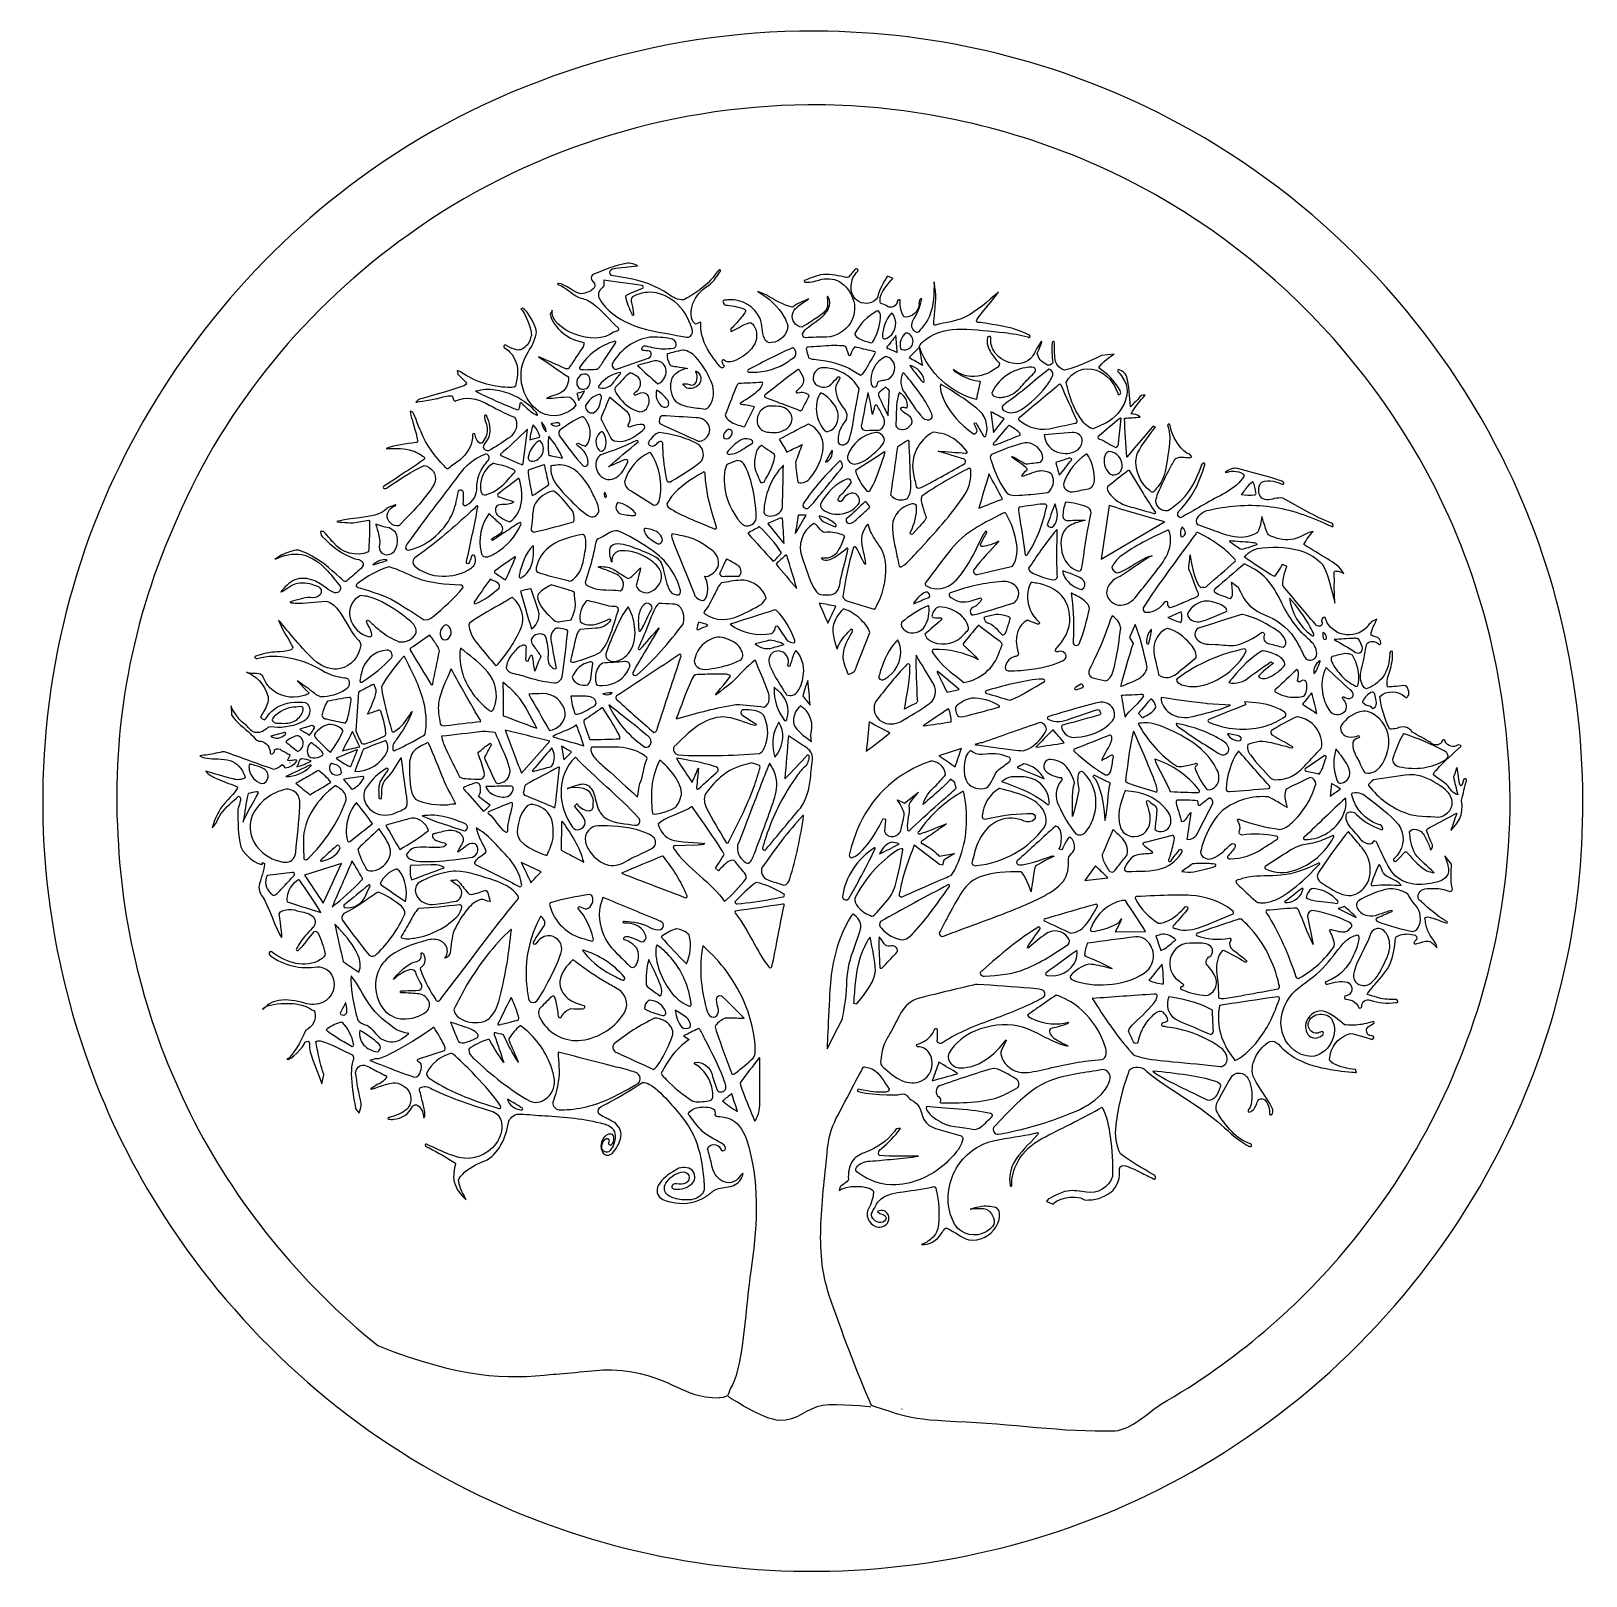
# Model space of a CAD drawing. Extents: x -3 to 431, y -1 to 430.
import ezdxf

# ---------------------------------------------------------------- set-up
doc = ezdxf.new("R2010")
doc.units = 0
doc.layers.add('Copie_de_Calque_1', color=7, linetype='CONTINUOUS')

msp = doc.modelspace()

# ---------------------------------------------------------------- linework, layer by layer
at = {"layer": 'Copie_de_Calque_1', "color": 7}
for points in [[(211.24728, 429.8203)], [(232.84885, 351.69726)], [(159.77267, 343.33983)], [(169.55978, 344.48241)], [(240.9758, 345.57419)], [(220.23752, 342.12105)], [(235.21408, 338.95901)], [(235.53049, 341.49413)], [(241.89963, 338.82421)], [(151.12619, 334.17781)], [(161.23752, 334.58787)], [(170.9133, 337.89843)], [(182.42697, 334.98636)], [(210.87814, 335.47464)], [(217.33518, 335.93165)], [(240.1164, 334.41019)], [(276.05393, 336.10157)], [(302.32346, 335.52343)], [(123.69455, 329.8789)], [(200.69064, 331.81844)], [(234.92502, 330.27347)], [(250.67502, 331.31641)], [(283.92107, 331.38094)], [(151.21409, 329.37891)], [(155.34489, 328.50794)], [(150.56564, 322.2345)], [(202.3508, 325.19352)], [(300.84103, 321.89075)], [(135.259, 318.68768)], [(143.87424, 320.58998)], [(156.04025, 318.05492)], [(191.39572, 318.68372)], [(213.67307, 320.1915)], [(232.63986, 317.84203)], [(269.6594, 319.82048)], [(287.32541, 317.91433)], [(138.43283, 315.44162)], [(165.8215, 315.6174)], [(169.42307, 312.29318)], [(195.7883, 316.14085)], [(200.64373, 314.21113)], [(235.02072, 312.44162)], [(241.48752, 315.6682)], [(274.15939, 315.00216)], [(297.49924, 312.56076)], [(123.46213, 311.73459)], [(139.96994, 308.86744)], [(144.01291, 308.8147)], [(193.83713, 310.03146)], [(222.50119, 309.92993)], [(286.4465, 310.68576)], [(291.3176, 311.8459)], [(132.81564, 305.05103)], [(183.98752, 306.53736)], [(224.69064, 304.9358)], [(258.6301, 307.90256)], [(303.134, 307.30887)], [(142.32541, 301.51561)], [(121.33908, 297.36327)], [(261.29416, 296.76587)], [(279.23948, 297.90624)], [(282.51683, 297.84371)], [(93.04293, 292.30662)], [(168.09105, 291.08787)], [(200.03049, 291.50975)], [(205.88596, 293.98437)], [(215.09494, 292.40429)], [(216.78058, 294.46288)], [(230.28439, 292.24022)], [(266.94653, 294.78515)], [(283.06762, 290.77927)], [(136.8527, 286.26364)], [(150.70822, 289.40231)], [(159.92111, 290.44918)], [(322.16131, 289.96482)], [(95.61838, 282.39255)], [(131.93479, 283.19919)], [(207.42307, 283.66013)], [(124.84689, 276.74606)], [(136.02072, 274.24409)], [(141.86057, 275.31051)], [(194.79221, 276.70116)], [(246.51291, 273.36131)], [(267.83127, 276.3203)], [(168.61057, 270.27343)], [(247.08127, 269.52538)], [(324.13596, 270.81444)], [(183.10476, 264.8106)], [(204.34885, 268.375)], [(219.15353, 264.68358)], [(266.11447, 267.08208)], [(317.2805, 267.6133)], [(334.5774, 267.10168)], [(112.57541, 264.18949)], [(143.43283, 263.25785)], [(188.41525, 260.76963)], [(261.10861, 264.00983)], [(313.8371, 263.19346)], [(96.19064, 257.12704)], [(177.91135, 255.99999)], [(202.02463, 259.67783)], [(210.15549, 256.96494)], [(238.64966, 259.91613)], [(335.33127, 257.47276)], [(340.15357, 256.82237)], [(363.61838, 256.16612)], [(114.04025, 251.81049)], [(152.83127, 253.8476)], [(162.42111, 253.9453)], [(198.75902, 254.26956)], [(350.06173, 251.72062)], [(356.43284, 254.14261)], [(92.43874, 247.59947)], [(213.37424, 248.13661)], [(278.08322, 249.0643)], [(289.72775, 247.66984)], [(85.62228, 243.97459)], [(139.51486, 245.041)], [(158.66135, 245.26356)], [(204.1809, 246.47063)], [(259.23944, 243.72067)], [(306.84494, 244.77928)], [(371.04807, 245.44134)], [(72.08517, 241.38283)], [(156.17697, 241.03127)], [(195.36639, 240.45122)], [(211.53245, 241.5)], [(368.48556, 240.15627)], [(63.32541, 237.00979), (63.37231, 237.02349)], [(67.63596, 234.21682)], [(75.25119, 236.12111)], [(79.8801, 236.41604)], [(122.80973, 234.40822)], [(277.18283, 236.53908)], [(281.64963, 234.62893)], [(304.42893, 234.49609)], [(307.66525, 236.8633)], [(316.34299, 236.6797)], [(350.02857, 238.53118)], [(71.06564, 233.23827)], [(74.9465, 231.289)], [(95.68869, 231.84762)], [(157.9133, 230.08211)], [(297.85471, 233.44918)], [(379.79025, 233.77352)], [(69.12228, 225.75365), (69.16718, 225.77315)], [(83.77072, 229.09963)], [(87.81369, 229.37298)], [(100.10471, 227.06834)], [(142.09885, 229.76558)], [(148.72971, 227.23823)], [(172.08583, 226.16933)], [(197.83739, 225.67583)], [(202.91138, 225.53295)], [(229.90939, 228.93166)], [(247.65748, 226.11689)], [(258.85861, 229.09955)], [(280.82147, 226.64036)], [(357.79807, 227.74412)], [(73.96799, 221.7713)], [(74.87423, 225.14824)], [(80.48945, 225.46072)], [(89.34299, 221.93772)], [(133.69455, 222.84963)], [(144.08517, 224.50763)], [(270.42697, 221.84202)], [(293.06564, 221.92772)], [(352.88397, 221.2053)], [(381.47585, 222.37502)], [(59.86252, 217.66235)], [(68.08322, 218.34201)], [(121.04025, 220.13108)], [(130.03244, 219.24043)], [(256.82928, 217.71503)], [(87.60666, 214.51968)], [(130.80589, 214.60561)], [(136.10471, 214.08048)], [(181.134, 213.47092)], [(325.51682, 215.84009)], [(359.259, 216.41819)], [(363.50121, 215.78735)], [(101.30588, 209.79321)], [(108.29807, 211.09202)], [(144.95437, 209.36547)], [(212.24143, 211.05102)], [(113.76486, 206.87518)], [(155.09494, 208.13696)], [(315.26096, 205.43571)], [(360.02463, 205.45331)], [(364.28049, 206.44355)], [(82.10275, 202.51382)], [(172.99338, 199.67008)], [(232.21408, 202.01383)], [(236.61252, 203.47868)], [(238.7258, 201.39274)], [(98.73752, 196.05875)], [(108.55197, 197.2736)], [(114.78253, 195.47086)], [(323.09103, 197.66422)], [(355.68674, 197.50407)], [(69.78635, 195.09782)], [(71.50119, 193.09586)], [(91.18674, 191.717)], [(136.36447, 192.26578)], [(252.8508, 191.7443)], [(290.83127, 192.92399)], [(152.70822, 188.94745)], [(301.34688, 187.32243)], [(315.52463, 188.8068)], [(351.57932, 190.72286)], [(354.10471, 190.51782)], [(375.79028, 190.56268)], [(116.39377, 186.11153)], [(206.6008, 186.25613)], [(226.11249, 183.46112)], [(294.01877, 186.27166)], [(349.14184, 185.17598)], [(130.77463, 179.2209)], [(176.62619, 179.30683)], [(278.06569, 179.91621)], [(312.42502, 177.90063)], [(334.13791, 182.133)], [(372.37619, 179.45332)], [(171.48363, 174.87693)], [(230.8801, 177.01758)], [(305.03635, 177.17016)], [(320.10276, 175.42392)], [(150.76877, 173.44726)], [(169.1965, 170.81837)], [(288.51682, 173.2812)], [(312.30393, 169.42189)], [(260.40937, 163.8262)], [(310.12033, 161.15632)], [(84.63984, 158.7423)], [(130.52463, 159.68364)], [(169.15939, 159.40434)], [(176.64963, 156.36534)], [(344.67502, 160.41408)], [(109.14182, 151.90047)], [(114.20432, 152.65045)], [(183.10275, 151.57223)], [(113.94064, 144.61913)], [(200.04809, 143.43163)], [(265.45041, 140.47265)], [(295.87033, 140.10741)], [(309.9133, 139.5996)], [(248.30002, 137.01171)], [(239.90939, 45.38085), (239.86059, 45.39085)]]:
    msp.add_lwpolyline(points, close=True, dxfattribs=at)
for points in [[(163.27361, 365.12893), (163.27267, 365.1289)], [(156.687, 360.40236), (156.6538, 358.80897)], [(237.37711, 360.85743), (235.78531, 361.52345)], [(134.02766, 352.51652), (133.50031, 352.33879)], [(142.2718, 351.98111), (141.95539, 351.24869)], [(236.9758, 351.17772), (236.9426, 351.17187)], [(178.60861, 340.85504), (178.60861, 340.85546)], [(209.32541, 341.48455), (209.32541, 341.48437)], [(245.59299, 336.64257), (244.78635, 341.81249)], [(299.03285, 339.75961), (295.48064, 339.33591)], [(115.77309, 335.05272), (115.97036, 334.1621)], [(164.06571, 334.50985), (164.00961, 334.50785), (164.009, 334.50789)], [(242.02853, 336.60351), (242.30393, 336.17577)], [(280.84885, 335.53712), (280.80393, 335.51954)], [(171.37033, 329.71292), (171.34689, 329.70511)], [(104.89731, 327.01588), (104.25083, 326.32252)], [(158.34299, 327.67201), (158.30197, 327.65833)], [(217.24143, 328.9474), (217.18674, 328.94349)], [(230.45236, 328.94537), (230.40936, 328.94937), (230.37424, 328.93949)], [(239.09883, 328.99612), (239.05978, 328.97659)], [(103.45083, 323.56249), (102.652, 323.79491), (102.96059, 322.1914)], [(172.93478, 322.56263), (172.89182, 322.5431)], [(196.3215, 320.17586), (198.73947, 324.99422)], [(264.61447, 323.65247), (265.38205, 317.85169)], [(265.38205, 317.85169), (268.34689, 321.69154)], [(134.17111, 309.34007), (135.42697, 318.62328)], [(136.96603, 320.04116), (136.93674, 320.006)], [(139.37033, 320.63294), (139.34689, 320.62708)], [(141.36061, 316.80296), (141.33131, 316.81466), (141.30197, 316.80882)], [(172.08127, 317.90455), (172.02527, 317.90055), (172.02463, 317.90063)], [(248.62033, 317.96703), (248.4133, 317.87523)], [(287.32541, 317.91433), (279.53635, 317.22097)], [(310.57634, 319.35544), (309.91814, 319.66208)], [(220.35861, 312.95724), (220.34103, 312.94357)], [(125.84494, 309.18748), (125.84494, 309.18771)], [(206.76486, 308.69166), (206.74146, 308.70536), (206.72775, 308.70337)], [(320.09978, 310.77145), (320.73509, 311.08161), (320.05442, 311.92812)], [(324.3788, 309.09934), (323.9812, 309.36014)], [(200.48943, 303.8049), (201.37615, 304.05294)], [(307.10941, 301.03218), (303.33517, 307.22877)], [(337.76096, 304.11522), (336.63596, 303.24999)], [(156.91525, 301.26757), (156.87424, 301.26366)], [(164.28123, 301.56033), (170.59494, 297.61935)], [(124.71408, 295.12304), (124.67308, 295.13864), (124.6301, 295.13671)], [(160.59885, 298.3496), (160.51485, 298.2695), (160.51486, 298.26952)], [(229.58323, 298.63866), (229.55588, 298.6328)], [(285.56564, 298.39647), (285.51486, 298.37499)], [(297.68283, 297.47265), (295.43088, 282.52147)], [(213.08908, 294.83592), (213.06369, 294.83007)], [(244.59237, 291.44283), (242.83908, 289.47291)], [(295.43088, 282.52147), (313.09689, 292.90819)], [(314.0715, 290.63669), (314.02072, 290.63083)], [(318.0715, 291.4238), (318.02853, 291.42185)], [(78.49968, 290.27725), (77.66403, 290.27783)], [(175.66721, 289.62106), (175.62033, 289.61716)], [(331.24533, 287.63864), (331.26486, 287.59372)], [(190.98557, 282.5605), (190.93477, 282.5665), (190.884, 282.56247)], [(96.73166, 280.35725), (96.73166, 280.35739)], [(190.47189, 277.75583), (194.40744, 277.83003)], [(284.81174, 279.25192), (284.76294, 279.25592), (284.71408, 279.24802)], [(335.31953, 281.11735), (335.31955, 281.11716)], [(347.24064, 280.60344), (345.88621, 281.04963)], [(138.19455, 268.90624), (136.41135, 274.15819)], [(146.70148, 273.94236), (142.02072, 275.39061)], [(275.88986, 276.05465), (275.85275, 276.02343)], [(331.81172, 276.14606), (333.66315, 274.69919)], [(360.60549, 270.28403), (360.43337, 275.13633)], [(88.89767, 272.38085), (88.74338, 272.32226)], [(131.1008, 271.81263), (131.1008, 271.81249)], [(151.97385, 270.97655), (151.71408, 270.71288)], [(163.43286, 269.21891), (163.43283, 269.21877)], [(172.04416, 270.18944), (171.93478, 270.10937)], [(250.15376, 269.24803), (250.09936, 269.23443), (250.09885, 269.23437)], [(259.18582, 270.92623), (261.78244, 271.70311)], [(287.17695, 273.01368), (287.12615, 273.02168), (287.07541, 273.01561)], [(347.99728, 271.67968), (347.98166, 271.67382)], [(144.57873, 265.15703), (147.54221, 265.64843)], [(223.54611, 268.62893), (223.41525, 268.53518)], [(298.5051, 266.70317), (298.4758, 266.70317), (298.45236, 266.69146)], [(108.15744, 261.3126), (108.11057, 261.30088)], [(154.36904, 263.2518), (150.05588, 262.93944)], [(304.93114, 264.32497), (303.32216, 260.63252), (304.35119, 259.04112)], [(309.25698, 262.83588), (309.24533, 262.82237)], [(357.30393, 262.10362), (357.27267, 261.98252)], [(365.85823, 260.43762), (365.85861, 260.4376)], [(116.71408, 257.6583), (116.6926, 257.64854)], [(100.5861, 255.04921), (100.5473, 255.00861), (100.51291, 254.97265)], [(243.79611, 255.70116), (243.77463, 255.68944)], [(342.82046, 253.92927), (343.45132, 253.44489)], [(358.20236, 252.26166), (358.16136, 252.27536), (358.13986, 252.27338)], [(128.57153, 248.16594), (128.55588, 248.15031)], [(249.62814, 251.31825), (249.71214, 250.91981), (249.71213, 250.91981)], [(148.90353, 244.31639), (147.4758, 244.30269)], [(148.90353, 244.31624), (148.90353, 244.31639)], [(309.32346, 243.48825), (309.28246, 243.49225), (309.24533, 243.48435)], [(312.15939, 243.92185), (312.11643, 243.91989)], [(354.17307, 245.18748), (354.12817, 245.20118), (354.10275, 245.1992)], [(52.70306, 241.62406), (52.84852, 239.08439)], [(158.07932, 241.87893), (158.06564, 241.87697)], [(252.86838, 240.75979), (252.81955, 240.75783)], [(286.70627, 237.97072), (294.42893, 240.59377)], [(295.28059, 242.66799), (295.28049, 242.66799)], [(305.8258, 239.48461), (306.90653, 238.27209)], [(328.9758, 240.76755), (331.53192, 241.83773), (325.11927, 242.18201)], [(337.49432, 242.55436), (335.48357, 242.76364), (335.4465, 242.73239)], [(67.63596, 234.21682), (63.80978, 233.18752)], [(149.08517, 236.28908), (149.06367, 236.29308), (149.04416, 236.27932)], [(206.04794, 235.95314), (205.50317, 237.01547), (204.9564, 235.9551)], [(107.18665, 231.16774), (107.13585, 231.14384), (107.11643, 231.13475)], [(133.69455, 222.84963), (141.66916, 231.76174)], [(144.90353, 230.34373), (145.51877, 226.54295)], [(208.20822, 233.22459), (208.18478, 233.21287)], [(330.64963, 233.834), (330.66135, 233.78713)], [(72.42111, 226.86717), (72.30783, 226.83006)], [(176.96017, 227.04295), (176.93869, 227.03904)], [(256.42307, 229.72068), (250.18088, 227.69334)], [(310.36838, 226.74606), (310.35861, 226.74216)], [(333.76291, 228.99998), (333.72381, 229.01368), (333.68869, 229.00779)], [(360.96603, 229.48826), (360.93483, 229.49826), (360.91916, 229.49607)], [(57.94455, 225.39628), (57.90744, 225.39238)], [(273.8801, 225.45099), (273.84299, 225.44318)], [(302.4409, 222.55289), (302.20627, 220.61721)], [(81.79416, 219.26389), (81.74533, 219.26194)], [(238.58657, 215.41715), (240.53169, 214.43047), (244.46217, 217.53187)], [(254.98361, 218.62865), (254.64285, 220.25504), (253.39694, 221.13714)], [(267.06369, 218.53146), (267.01486, 218.52951)], [(302.19455, 217.92399), (302.10275, 217.85177)], [(304.50786, 219.50858), (310.95432, 217.48244)], [(148.50952, 213.64217), (149.22632, 214.36482)], [(234.58127, 210.13646), (235.26291, 209.95872)], [(94.0051, 207.258), (93.9641, 207.268), (93.92111, 207.26386)], [(121.0383, 207.53691), (121.5577, 205.91816)], [(282.75314, 208.07636), (282.71214, 208.08236), (282.67307, 208.07246)], [(298.80783, 207.02363), (298.69846, 207.03363), (298.69846, 207.03339)], [(315.26096, 205.43571), (307.69455, 203.44743)], [(182.79783, 202.74947), (176.17228, 202.54124)], [(250.2425, 199.65488), (254.49669, 200.37762), (251.55779, 198.56076), (251.13787, 197.11154), (250.33513, 197.32052), (243.263, 202.7325), (242.74724, 201.40255)], [(281.79116, 199.78691), (282.2951, 199.683)], [(284.47007, 201.39342), (283.57749, 201.62975)], [(345.61954, 199.67599), (341.15353, 196.8166)], [(378.50015, 199.03946), (380.23655, 200.83202)], [(393.19125, 197.42887), (391.30685, 199.75351), (392.09825, 197.23282)], [(83.50119, 197.62711), (73.15744, 194.37907)], [(86.52072, 198.25797), (86.47772, 198.27557), (86.43478, 198.27164)], [(108.55197, 197.2736), (102.77463, 197.06852)], [(188.65184, 195.58264), (187.85314, 196.34241)], [(372.97189, 197.34391), (372.93283, 197.34)], [(69.78635, 195.09782), (62.75119, 194.29118)], [(199.21213, 192.33805), (199.17893, 192.33219)], [(93.79025, 189.65643), (93.74925, 189.65843), (93.71017, 189.65057)], [(124.384, 189.08414), (125.02072, 187.01774), (124.24372, 187.14136)], [(156.49929, 188.11934), (156.47779, 188.11934), (156.45627, 188.11151)], [(139.08338, 182.80688), (139.05588, 182.79903)], [(361.57541, 185.0295), (366.56369, 182.592)], [(363.27072, 185.62911), (363.23552, 185.63311), (363.20236, 185.62911)], [(81.66525, 180.73458), (81.64572, 180.72872)], [(299.32735, 178.55682), (307.78048, 178.6701)], [(184.35471, 174.62496), (184.32931, 174.63496), (184.30393, 174.63281)], [(233.48752, 177.17188), (233.47971, 177.16016)], [(148.08908, 170.72863), (148.03439, 170.72466)], [(86.22189, 166.32036), (86.20236, 166.31646)], [(282.90937, 160.86919), (282.86838, 160.86724)], [(226.37619, 158.70312), (227.26291, 158.48438)], [(315.53195, 160.20173), (314.33908, 160.42388), (314.30393, 160.38872)], [(83.0676, 153.25013), (83.0676, 153.24999)], [(133.33124, 152.31658), (133.33127, 152.3164)], [(171.08908, 154.49811), (170.84689, 154.42584)], [(218.96066, 145.93277), (221.84862, 151.59732), (223.24153, 154.28969)], [(371.60893, 153.08786), (371.50737, 153.62302)], [(88.70822, 151.05468), (88.67502, 151.05668), (88.64963, 151.03905)], [(178.95822, 149.52538), (180.51096, 148.4746)], [(93.19846, 143.18944), (91.38925, 142.68523)], [(143.97931, 144.98241), (143.93869, 144.97265)], [(366.65385, 139.32028), (366.35595, 140.10646)], [(78.01258, 136.1276), (78.61291, 138.68937)], [(129.78635, 131.89061), (129.77267, 131.8828)], [(192.38791, 133.39257), (192.36251, 133.39257), (192.33127, 133.37108)], [(87.5133, 129.04927), (88.4508, 127.95942)], [(246.68974, 129.79296), (246.65458, 129.75976)], [(222.5704, 107.4278), (222.37535, 106.38302)], [(233.01519, 100.55658), (233.67926, 99.95697)], [(280.60699, 103.94528), (280.13709, 103.28483), (282.11285, 102.57614)]]:
    msp.add_lwpolyline(points, dxfattribs=at)
for points in [[(211.24728, 429.8203), (167.38031, 429.08507), (123.79095, 414.60283), (88.41108, 388.61405)], [(219.11373, 429.79512), (216.49206, 429.84899), (213.86924, 429.85925), (211.24728, 429.8203)], [(317.03767, 404.09534), (287.06404, 420.29238), (253.18845, 429.24277), (219.11373, 429.79512)], [(213.58748, 409.2948), (173.88449, 408.89403), (134.28289, 396.2291), (102.06552, 372.94581)], [(289.85866, 394.27463), (265.77144, 404.28628), (239.67414, 409.44178), (213.58748, 409.2948)], [(407.24865, 310.98947), (387.60195, 350.24057), (355.71981, 383.30456), (317.03767, 404.09534)], [(392.49344, 294.20397), (372.57997, 338.92177), (335.12953, 375.58548), (289.85866, 394.27463)], [(88.41108, 388.61405), (58.20155, 366.51974), (33.99855, 336.37968), (18.65276, 302.26436)], [(102.06552, 372.94581), (74.02965, 352.95084), (51.41204, 325.80552), (37.69577, 293.9087)], [(163.27267, 365.1289), (159.92944, 364.52539), (156.77871, 363.21115), (153.62424, 361.99608)], [(159.12973, 363.55242), (161.44054, 363.96199), (163.78464, 364.14308), (166.11346, 364.40627)], [(165.3085, 364.76006), (164.65916, 364.99964), (163.97225, 365.18656), (163.27361, 365.12893)], [(166.11346, 364.40627), (166.06666, 364.5286), (165.54047, 364.64896), (165.3085, 364.76006)], [(153.62424, 361.99608), (152.93525, 361.49523), (153.04427, 360.32049), (153.7551, 359.89061)], [(167.31174, 358.86916), (164.11262, 359.31471), (159.88218, 359.93126), (156.687, 360.40236)], [(158.84588, 361.71486), (158.07551, 362.07642), (158.27704, 363.448), (159.12973, 363.55242)], [(163.15252, 360.92775), (161.71988, 361.20579), (160.28191, 361.45517), (158.84588, 361.71486)], [(174.75994, 356.43557), (171.32091, 358.84286), (167.2494, 360.17051), (163.15252, 360.92775)], [(187.14294, 361.13307), (185.46839, 358.99347), (183.1714, 357.47863), (180.94361, 355.9771)], [(186.45024, 359.31085), (187.5249, 360.25096), (188.26344, 361.49021), (189.04119, 362.66994)], [(188.90838, 363.25197), (188.05125, 362.80674), (187.78697, 361.79256), (187.14294, 361.13307)], [(189.04119, 362.66994), (189.38476, 362.72694), (189.25081, 363.3621), (188.90838, 363.25197)], [(212.61344, 360.32033), (212.39785, 360.04874), (212.79333, 359.7695), (213.05289, 359.8008)], [(217.11239, 361.81465), (215.55818, 361.49343), (214.12859, 360.7712), (212.61344, 360.32033)], [(213.05289, 359.8008), (214.57011, 359.7071), (216.01659, 360.25041), (217.465, 360.61135)], [(223.59506, 361.293), (221.46863, 361.6977), (219.28023, 362.23898), (217.11239, 361.81465)], [(217.465, 360.61135), (219.34791, 361.01788), (221.4495, 360.74697), (223.00549, 359.55289)], [(224.9357, 361.2129), (224.51036, 360.96496), (224.0375, 361.2643), (223.59506, 361.293)], [(226.80248, 363.42307), (226.07416, 362.77936), (225.64677, 361.87274), (224.9357, 361.2129)], [(225.69481, 358.72738), (225.75181, 360.26115), (226.36217, 361.81257), (227.52164, 362.84571)], [(227.52164, 362.84571), (227.83925, 363.25277), (227.13582, 363.82348), (226.80248, 363.42307)], [(235.78531, 361.52345), (235.78531, 361.52345), (233.39053, 357.71121), (233.02945, 355.50782)], [(233.81322, 355.51645), (234.11958, 357.70885), (237.37711, 360.85743), (237.37711, 360.85743)], [(144.08754, 359.4328), (143.77051, 359.69528), (143.62495, 358.92862), (144.04544, 359.10442)], [(144.04544, 359.10442), (145.60798, 358.85889), (148.77982, 355.60299), (150.34106, 355.35351)], [(150.59331, 356.57756), (148.96965, 356.28843), (145.72545, 359.56013), (144.08754, 359.4328)], [(153.7127, 357.92593), (152.87924, 357.10643), (151.69609, 356.82952), (150.59331, 356.57756)], [(153.7551, 359.89061), (154.33647, 359.40285), (154.33844, 358.3793), (153.7127, 357.92593)], [(155.21994, 356.72265), (155.04234, 355.65777), (155.66111, 354.68029), (156.2883, 353.8789)], [(156.6538, 358.80897), (155.88566, 357.54213), (155.71673, 358.15194), (155.21994, 356.72265)], [(162.87703, 355.43055), (162.75392, 355.74607), (162.81743, 356.21377), (163.19673, 356.31056)], [(163.19673, 356.31056), (164.65249, 356.98923), (166.15558, 357.55903), (167.62228, 358.21291)], [(164.68608, 355.7108), (164.21675, 355.31274), (164.33047, 354.62652), (164.40949, 354.08779)], [(169.50223, 356.99027), (167.82537, 356.97307), (166.14578, 356.53531), (164.68608, 355.7108)], [(167.62228, 358.21291), (167.89064, 358.42769), (167.64538, 358.93511), (167.31174, 358.86916)], [(176.367, 354.37277), (174.40802, 355.88645), (172.01901, 357.00774), (169.50223, 356.99027)], [(178.97283, 354.90432), (177.42412, 354.7556), (175.92881, 355.47038), (174.75994, 356.43557)], [(180.94361, 355.9771), (180.31624, 355.56849), (179.65882, 355.20494), (178.97283, 354.90432)], [(181.04512, 350.7025), (180.87859, 352.88633), (181.8167, 355.02788), (183.2033, 356.67385)], [(183.2033, 356.67385), (184.12596, 357.73327), (185.30779, 358.51374), (186.45024, 359.31085)], [(201.94548, 356.23545), (201.22023, 356.61438), (200.45655, 356.91639), (199.67786, 357.16604)], [(199.67786, 357.16604), (202.64662, 355.42062), (205.35602, 353.06767), (207.03231, 350.02018)], [(209.31653, 352.86525), (206.63378, 353.41444), (204.30372, 354.92348), (201.94548, 356.23545)], [(219.31103, 355.60935), (219.22743, 356.03854), (218.91126, 355.82918), (218.99563, 355.49166)], [(223.00549, 359.55289), (224.69014, 358.31284), (225.83366, 356.43634), (226.42189, 354.44927)], [(227.82814, 354.40081), (226.34652, 355.25487), (225.48057, 357.03384), (225.69481, 358.72738)], [(248.79899, 359.92579), (248.79984, 356.70929), (248.69571, 353.41117), (247.5623, 350.36237)], [(249.05335, 358.46278), (248.96855, 358.95045), (248.88377, 359.43812), (248.79899, 359.92579)], [(248.80866, 349.58905), (249.08488, 352.53187), (249.59374, 355.51847), (249.05335, 358.46278)], [(266.78922, 357.0879), (263.86693, 354.45815), (260.89921, 351.77668), (257.34741, 350.01799)], [(260.73649, 349.27149), (262.21634, 351.61335), (264.21408, 353.56074), (265.86166, 355.77745)], [(265.86166, 355.77745), (266.18622, 356.20315), (266.4908, 356.6436), (266.78922, 357.0879)], [(133.50031, 352.33879), (134.62028, 351.82188), (137.31542, 345.15308), (136.2559, 344.40679)], [(137.77832, 345.29025), (138.50309, 346.33449), (135.32637, 352.39846), (134.02766, 352.51652)], [(159.42081, 345.88589), (154.23146, 341.46547), (141.4907, 346.62499), (142.2718, 351.98111)], [(150.34106, 355.35351), (151.5674, 355.1108), (152.70674, 354.52652), (153.67276, 353.74063)], [(153.67276, 353.74063), (156.29398, 351.83449), (158.3377, 349.28629), (160.65991, 347.05275)], [(156.2883, 353.8789), (158.57624, 350.95758), (161.83327, 348.92493), (165.28973, 347.66501)], [(164.59852, 350.87118), (163.91131, 352.34267), (163.1653, 353.81752), (162.87703, 355.43055)], [(164.40949, 354.08779), (164.58482, 352.97935), (164.97848, 351.90187), (164.98361, 350.76955)], [(181.26813, 346.95936), (180.33035, 349.7979), (178.76144, 352.52265), (176.367, 354.37277)], [(190.14271, 354.76369), (189.79867, 354.64282), (189.88425, 354.19397), (190.02552, 353.94533)], [(190.02552, 353.94533), (190.22949, 353.52636), (190.71337, 353.35801), (191.15256, 353.36521)], [(191.67594, 354.88001), (191.16485, 354.84481), (190.65187, 354.81251), (190.14271, 354.76369)], [(191.15256, 353.36521), (192.82186, 353.16208), (194.51609, 352.88397), (196.05775, 352.18842)], [(200.25645, 349.64997), (198.85839, 352.9501), (195.24997, 355.14753), (191.67594, 354.88001)], [(196.05775, 352.18842), (196.33496, 351.92965), (196.14385, 351.49445), (195.98475, 351.22227)], [(209.84776, 348.49252), (208.84935, 349.81866), (209.17696, 351.96194), (210.59718, 352.86064)], [(213.82435, 355.12502), (212.27893, 354.46554), (210.70111, 353.8337), (209.31653, 352.86525)], [(210.59718, 352.86064), (211.6259, 353.68105), (212.76294, 354.34982), (213.82435, 355.12502)], [(218.27907, 351.59947), (217.27468, 350.50694), (215.95133, 349.79474), (214.73986, 348.96433)], [(216.48107, 349.26488), (217.64183, 350.14751), (218.78861, 351.16456), (219.38863, 352.52461)], [(219.11924, 353.53062), (219.09024, 352.8088), (218.79595, 352.10773), (218.27907, 351.59947)], [(218.99563, 355.49166), (219.13769, 354.85096), (219.13871, 354.18415), (219.11924, 353.53062)], [(219.38863, 352.52461), (219.8318, 353.49695), (219.82453, 354.66494), (219.31103, 355.60935)], [(226.42189, 354.44927), (226.96743, 352.43684), (226.57789, 350.22445), (225.46889, 348.46968)], [(232.84885, 351.69726), (230.22835, 350.34184), (228.07733, 348.12599), (226.74924, 345.49608)], [(233.02945, 355.50782), (231.95, 353.84178), (229.49963, 353.39002), (227.82814, 354.40081)], [(233.10275, 351.81835), (233.01815, 351.77795), (232.93348, 351.73765), (232.84885, 351.69726)], [(233.8801, 350.74218), (233.7999, 351.1871), (233.5624, 351.67043), (233.10275, 351.81835)], [(233.86342, 353.97462), (233.59783, 354.45329), (233.81082, 355.00578), (233.81322, 355.51645)], [(235.43178, 353.27735), (234.93111, 353.55753), (234.37645, 353.72042), (233.86342, 353.97462)], [(238.47084, 354.04298), (238.09305, 352.83478), (236.33796, 352.39681), (235.43178, 353.27735)], [(239.37318, 354.89649), (238.88626, 355.04034), (238.35496, 354.53691), (238.47084, 354.04298)], [(240.01169, 350.91053), (239.4303, 352.14361), (239.19215, 353.54267), (239.37318, 354.89649)], [(244.62318, 353.43556), (244.40897, 351.56829), (242.64466, 350.101), (240.79897, 350.03712)], [(243.18457, 349.58057), (244.20626, 351.15461), (244.94803, 352.92112), (245.27162, 354.77345)], [(244.99818, 355.14259), (244.65425, 354.65497), (244.46699, 354.0275), (244.62318, 353.43556)], [(245.27162, 354.77345), (245.59892, 354.8948), (245.19622, 355.44083), (244.99818, 355.14259)], [(141.95539, 351.24869), (140.95422, 351.17549), (143.62364, 344.23643), (151.09927, 343.02147)], [(160.65991, 347.05275), (160.87653, 346.86491), (160.87932, 346.52418), (160.65591, 346.34179)], [(164.98361, 350.76955), (165.13595, 350.3687), (164.42637, 350.54226), (164.59852, 350.87118)], [(165.28973, 347.66501), (169.63051, 346.05693), (174.25963, 345.55291), (178.77276, 344.6489)], [(182.23846, 348.11916), (181.39277, 348.68251), (181.14355, 349.75373), (181.04512, 350.7025)], [(183.79315, 348.60549), (183.20657, 348.72867), (182.81038, 348.09472), (182.23846, 348.11916)], [(183.85345, 346.08797), (183.74007, 346.92222), (183.76545, 347.76647), (183.79315, 348.60549)], [(192.22384, 346.04122), (193.77936, 346.68286), (195.12693, 347.7471), (196.72257, 348.30319)], [(194.66832, 349.51942), (193.90343, 348.59321), (193.08113, 347.71663), (192.24234, 346.85744)], [(195.98475, 351.22227), (195.58478, 350.62662), (195.1121, 350.0827), (194.66832, 349.51942)], [(196.72257, 348.30319), (197.03363, 348.36739), (197.34583, 348.66158), (197.66373, 348.51068)], [(197.66373, 348.51068), (198.44675, 348.19315), (198.81207, 347.3479), (199.07525, 346.60261)], [(201.51899, 344.12297), (200.68682, 345.86086), (201.09096, 347.9117), (200.25645, 349.64997)], [(208.03919, 347.6719), (207.94609, 345.26364), (205.87367, 343.09379), (203.46106, 342.93361)], [(207.03231, 350.02018), (207.44707, 349.27388), (207.7399, 348.46913), (208.03919, 347.6719)], [(211.99232, 347.28127), (211.09713, 347.16061), (210.35335, 347.83356), (209.84776, 348.49252)], [(214.73986, 348.96433), (213.83344, 348.38805), (212.91039, 347.83863), (211.99232, 347.28127)], [(212.34126, 345.90565), (213.48129, 347.29564), (215.0515, 348.21192), (216.48107, 349.26488)], [(225.46889, 348.46968), (224.07799, 346.17822), (221.53613, 344.57569), (218.83475, 344.49665)], [(232.04416, 343.70311), (233.23863, 345.8446), (233.85199, 348.29412), (233.8801, 350.74218)], [(236.9426, 351.17187), (235.26503, 349.3918), (234.45789, 346.93094), (234.38596, 344.51561)], [(235.5887, 344.16141), (237.75996, 345.18992), (238.79421, 348.1084), (237.68255, 350.25523)], [(237.68255, 350.25523), (237.50856, 350.60392), (237.27596, 350.9267), (236.9758, 351.17772)], [(240.79897, 350.03712), (240.33218, 350.06622), (240.18914, 350.56265), (240.01169, 350.91053)], [(243.14177, 346.3125), (242.36902, 347.23384), (242.4979, 348.64867), (243.18457, 349.58057)], [(247.5623, 350.36237), (246.88114, 348.6944), (245.63927, 347.35506), (244.52164, 345.97267)], [(248.70524, 348.16798), (248.68954, 348.64345), (248.78854, 349.11429), (248.80866, 349.58905)], [(249.45082, 347.93148), (249.1993, 347.80201), (248.70237, 347.77708), (248.70524, 348.16798)], [(257.34741, 350.01799), (254.85922, 348.85085), (252.09161, 348.58137), (249.45082, 347.93148)], [(261.24625, 348.60157), (260.87801, 348.41001), (260.445, 348.9686), (260.73649, 349.27149)], [(263.64415, 348.24545), (262.84485, 348.36416), (262.04555, 348.48286), (261.24625, 348.60157)], [(274.42208, 345.4991), (271.04502, 347.10768), (267.31566, 347.72029), (263.64415, 348.24545)], [(136.2559, 344.40679), (136.2772, 343.42913), (135.651, 342.56617), (134.95176, 341.94085)], [(135.20728, 339.64242), (136.2165, 341.44326), (137.45077, 343.2076), (137.77832, 345.29025)], [(159.77267, 343.33983), (155.74369, 342.20323), (152.13931, 339.55993), (149.92697, 335.99608)], [(151.09927, 343.02147), (151.26356, 342.13883), (150.65877, 341.38466), (150.18919, 340.70526)], [(156.96328, 338.29494), (157.94922, 339.79363), (158.93517, 341.29232), (159.92111, 342.79101)], [(169.55978, 344.48241), (165.25359, 343.77007), (161.34197, 341.0376), (159.15744, 337.26366)], [(160.65591, 346.34179), (160.30888, 346.0525), (159.82885, 346.0454), (159.42081, 345.88589)], [(159.92111, 342.79101), (160.14319, 342.91377), (160.07951, 343.41529), (159.77267, 343.33983)], [(175.25309, 344.01239), (173.39045, 344.44892), (171.46411, 344.49316), (169.55978, 344.48241)], [(176.9105, 342.50722), (176.8907, 343.35573), (176.06908, 344.00821), (175.25309, 344.01239)], [(178.77276, 344.6489), (179.40953, 344.50692), (180.15311, 344.26577), (180.74533, 344.6719)], [(180.74533, 344.6719), (181.45779, 345.16645), (181.66613, 346.2025), (181.26813, 346.95936)], [(187.39466, 338.42318), (185.71414, 340.69613), (184.28679, 343.26064), (183.85345, 346.08797)], [(192.24234, 346.85744), (192.12706, 346.63935), (191.96056, 346.13543), (192.22384, 346.04122)], [(199.07525, 346.60261), (199.73606, 344.50517), (198.93977, 342.12377), (197.34475, 340.66022)], [(203.46106, 342.93361), (202.62805, 342.71616), (201.74237, 343.31494), (201.51899, 344.12297)], [(212.95184, 344.28713), (212.20165, 344.31463), (211.88211, 345.37277), (212.34126, 345.90565)], [(218.83475, 344.49665), (216.87575, 344.37378), (214.90623, 344.49365), (212.95184, 344.28713)], [(226.74924, 345.49608), (226.71434, 344.82588), (227.33577, 344.395), (227.84624, 344.09032)], [(227.84624, 344.09032), (228.88358, 343.44959), (230.10205, 343.23626), (231.25314, 342.88866)], [(231.25314, 342.88866), (231.70728, 342.86416), (231.88145, 343.37027), (232.04416, 343.70311)], [(234.38596, 344.51561), (234.47366, 343.98066), (235.21337, 343.81885), (235.5887, 344.16141)], [(238.18478, 344.93944), (237.30002, 343.79101), (236.41525, 342.64257), (235.53049, 341.49413)], [(238.54416, 340.23046), (238.42437, 341.80012), (238.30458, 343.36978), (238.18478, 344.93944)], [(240.9758, 345.57421), (239.62776, 344.6641), (238.98012, 342.83583), (239.4758, 341.28319)], [(241.10861, 345.65819), (241.06431, 345.63019), (241.02011, 345.60219), (240.9758, 345.57419)], [(242.02063, 345.21568), (241.76128, 345.4383), (241.44317, 345.59004), (241.10861, 345.65819)], [(242.67645, 342.14342), (243.21225, 343.15465), (242.92652, 344.5121), (242.02063, 345.21568)], [(244.52164, 345.97267), (244.08444, 345.59781), (243.4448, 345.91567), (243.14177, 346.3125)], [(244.91646, 342.34398), (245.34388, 343.03913), (246.05413, 343.48577), (246.67862, 343.98579)], [(246.67862, 343.98579), (249.47988, 346.02101), (253.02109, 346.85483), (256.44923, 346.71021)], [(256.44923, 346.71021), (260.45942, 346.63261), (264.44207, 346.11322), (268.431, 345.73961)], [(263.67666, 344.26333), (263.35242, 342.77892), (263.96117, 341.28167), (264.73488, 340.03851)], [(264.64275, 344.34763), (264.56525, 344.86337), (263.66773, 344.78982), (263.67666, 344.26333)], [(265.44185, 340.66242), (264.81049, 341.77322), (264.55286, 343.07771), (264.64275, 344.34763)], [(268.431, 345.73961), (270.61932, 345.48293), (272.80636, 345.13883), (274.92399, 344.51759)], [(275.59977, 344.72462), (275.39257, 345.19399), (274.81673, 345.25422), (274.42208, 345.4991)], [(274.92399, 344.51759), (275.1182, 344.30409), (275.66454, 344.35922), (275.59977, 344.72462)], [(278.77907, 343.30791), (278.16345, 342.96653), (276.6438, 339.48717), (276.16704, 339.02586)], [(277.61345, 339.91208), (277.68885, 340.214), (279.11895, 343.26479), (278.77907, 343.30791)], [(281.76189, 342.68942), (281.4737, 340.91144), (281.74979, 339.11251), (281.95525, 337.34177)], [(282.34001, 343.28903), (282.00307, 343.4332), (281.60881, 343.01977), (281.76189, 342.68942)], [(282.49899, 338.8607), (282.40819, 340.33531), (282.42019, 341.81395), (282.34001, 343.28903)], [(129.18716, 342.3164), (128.81389, 342.4054), (128.56138, 341.78896), (128.91763, 341.61327)], [(128.91763, 341.61327), (129.42121, 341.2191), (129.98439, 340.89578), (130.40533, 340.40457)], [(131.78031, 341.07351), (130.85092, 341.3357), (130.01827, 341.83946), (129.18716, 342.3164)], [(130.40533, 340.40457), (132.34448, 338.42923), (133.06882, 335.41279), (132.38982, 332.74754)], [(134.95176, 341.94085), (133.80921, 340.95682), (133.2184, 340.61679), (131.78031, 341.07351)], [(134.51282, 328.98542), (133.08486, 332.38532), (133.27251, 336.47534), (135.20728, 339.64242)], [(144.11234, 336.53625), (142.23959, 337.35785), (140.36876, 338.1838), (138.49966, 339.01366)], [(138.49966, 339.01366), (141.25237, 337.1171), (144.018, 335.23933), (146.79263, 333.37499)], [(150.18919, 340.70526), (149.05363, 339.01551), (147.94571, 337.30747), (146.83169, 335.60351)], [(160.22775, 335.55468), (163.11689, 336.47909), (165.95398, 337.55592), (168.82214, 338.54189)], [(167.47971, 340.78515), (167.02374, 341.33017), (167.69957, 342.26619), (168.36057, 342.02343)], [(169.39963, 340.58983), (168.75916, 340.64833), (168.11113, 340.65113), (167.47971, 340.78515)], [(168.36057, 342.02343), (170.00952, 341.66555), (171.65797, 341.20203), (173.35953, 341.21567)], [(168.82214, 338.54189), (169.19159, 338.68763), (169.66759, 338.76461), (169.82092, 339.18829)], [(169.82092, 339.18829), (170.04116, 339.67075), (169.88702, 340.33368), (169.39963, 340.58983)], [(173.35953, 341.21567), (174.25769, 341.18957), (175.15463, 341.30207), (176.03762, 341.43904)], [(174.34299, 339.77343), (174.20676, 338.78767), (174.63717, 337.85229), (174.9758, 336.95311)], [(178.60861, 340.85546), (177.1754, 340.54098), (175.76224, 340.14414), (174.34299, 339.77343)], [(176.03762, 341.43904), (176.58636, 341.39754), (177.03775, 341.98311), (176.9105, 342.50722)], [(178.91255, 340.85204), (178.8114, 340.86104), (178.70998, 340.85504), (178.60861, 340.85504)], [(182.33462, 338.9146), (181.40829, 339.85374), (180.25794, 340.69898), (178.91255, 340.85204)], [(186.52472, 332.30884), (185.45358, 334.69229), (184.12864, 336.99881), (182.33462, 338.9146)], [(189.24238, 336.11135), (188.54858, 336.81674), (188.0181, 337.65899), (187.39466, 338.42318)], [(190.28339, 338.0176), (190.07181, 338.32287), (189.61784, 338.1095), (189.61965, 337.77057)], [(197.34475, 340.66022), (195.88903, 339.23419), (194.11183, 338.03917), (192.0926, 337.61689)], [(209.32541, 341.48437), (205.20093, 339.6786), (201.21316, 337.58283), (197.21603, 335.51561)], [(208.2679, 337.80214), (208.85727, 338.18886), (209.42249, 338.61036), (209.99338, 339.02343)], [(209.49533, 341.47655), (209.43893, 341.48675), (209.38244, 341.48735), (209.32541, 341.48455)], [(209.99338, 339.02343), (210.54223, 339.79327), (210.26546, 340.96166), (209.49533, 341.47655)], [(213.65939, 341.66601), (213.27016, 341.75001), (212.98187, 341.24113), (213.1956, 340.9263)], [(213.1956, 340.9263), (213.39346, 340.19699), (213.58837, 339.46674), (213.80978, 338.74413)], [(220.23752, 342.12108), (218.04346, 341.98938), (215.85164, 341.82432), (213.65939, 341.66601)], [(213.80978, 338.74413), (214.37241, 338.22547), (215.19015, 338.42765), (215.87528, 338.27649)], [(221.80445, 342.10445), (221.28216, 342.11145), (220.75989, 342.12755), (220.23752, 342.12105)], [(224.20041, 341.77343), (223.49167, 342.2568), (222.60169, 342.01405), (221.80445, 342.10445)], [(224.9133, 339.77147), (224.70382, 340.4481), (224.50431, 341.13154), (224.20041, 341.77343)], [(225.51291, 339.45116), (225.30673, 339.19276), (224.82346, 339.45816), (224.9133, 339.77147)], [(226.68088, 341.73827), (226.04431, 341.13178), (225.75264, 340.27421), (225.51291, 339.45116)], [(231.634, 340.55272), (229.98974, 340.97579), (228.33404, 341.35204), (226.68088, 341.73827)], [(229.82736, 335.54687), (230.72692, 337.08523), (231.60188, 338.63778), (232.49533, 340.17968)], [(235.21408, 338.95897), (232.39706, 337.73108), (230.6988, 334.43223), (231.28049, 331.42382)], [(232.49533, 340.17968), (232.38946, 340.55732), (231.91856, 340.44232), (231.634, 340.55272)], [(235.41721, 339.04101), (235.34951, 339.01371), (235.28179, 338.98631), (235.21408, 338.95901)], [(237.16544, 337.9939), (236.73323, 338.53562), (236.10586, 338.93196), (235.41721, 339.04101)], [(235.53049, 341.49413), (236.53504, 341.07291), (237.5396, 340.65168), (238.54416, 340.23046)], [(239.4758, 341.28319), (240.50506, 340.50214), (242.12831, 341.01841), (242.67645, 342.14342)], [(244.78635, 341.81249), (243.82411, 340.8164), (242.86187, 339.8203), (241.89963, 338.82421)], [(241.89963, 338.82421), (243.13075, 338.097), (244.36187, 337.36978), (245.59299, 336.64257)], [(244.81766, 341.4548), (244.62042, 341.74468), (244.75766, 342.0722), (244.91646, 342.34398)], [(260.60368, 327.08009), (253.41783, 328.91245), (247.3349, 334.48823), (244.81766, 341.4548)], [(264.73488, 340.03851), (265.39708, 338.98769), (266.23598, 338.06588), (267.04314, 337.12696)], [(270.55267, 337.22928), (268.50209, 337.65905), (266.51084, 338.81418), (265.44185, 340.66242)], [(276.16704, 339.02586), (274.89986, 337.34422), (272.55472, 336.67344), (270.55267, 337.22928)], [(279.96, 336.93966), (278.78861, 337.51468), (277.88719, 338.6317), (277.61345, 339.91208)], [(285.17595, 335.29685), (283.58085, 335.64787), (282.48517, 337.26804), (282.49899, 338.8607)], [(295.48064, 339.33591), (295.48064, 339.33591), (288.82596, 335.98168), (285.17595, 335.29685)], [(294.76579, 335.8652), (295.08542, 337.18577), (299.03285, 339.75961), (299.03285, 339.75961)], [(116.83559, 334.73632), (116.58295, 335.01349), (115.77309, 335.05272), (115.77309, 335.05272)], [(115.97036, 334.1621), (115.97036, 334.1621), (117.638, 332.51032), (118.41372, 331.6289)], [(129.94942, 330.44925), (125.28919, 330.57712), (120.65415, 332.04819), (116.83559, 334.73632)], [(146.83169, 335.60351), (145.82471, 335.493), (145.00091, 336.19179), (144.11234, 336.53625)], [(151.12619, 334.17781), (149.56467, 334.01384), (148.58264, 332.00167), (149.41525, 330.67)], [(149.92697, 335.99608), (149.81757, 335.66188), (150.20398, 335.31993), (150.52658, 335.42772)], [(150.52658, 335.42772), (152.00268, 335.35992), (153.48414, 335.40932), (154.95236, 335.57616)], [(152.21037, 333.86016), (151.90629, 334.09847), (151.51073, 334.21345), (151.12619, 334.17781)], [(154.95236, 335.57616), (155.84074, 336.30403), (156.26062, 337.41321), (156.96328, 338.29494)], [(161.23752, 334.58792), (158.92975, 334.20287), (156.74691, 332.92416), (155.41135, 330.98441)], [(159.15744, 337.26366), (158.60911, 336.56134), (159.35536, 335.36712), (160.22775, 335.55468)], [(159.43478, 331.93753), (160.10934, 332.78813), (160.79248, 333.63205), (161.45236, 334.49417)], [(164.009, 334.50789), (162.50422, 333.44765), (161.36311, 331.98249), (160.08713, 330.67586)], [(161.45236, 334.49417), (161.45936, 334.6079), (161.31121, 334.59267), (161.23752, 334.58787)], [(166.0216, 333.48732), (165.4485, 333.96133), (164.74447, 334.22731), (164.06571, 334.50985)], [(170.9133, 337.89843), (169.30978, 337.46418), (167.70627, 337.02994), (166.10275, 336.59569)], [(166.10275, 336.59569), (167.91419, 334.82619), (169.78387, 333.11548), (171.72775, 331.49218)], [(173.33976, 336.93547), (172.727, 337.5944), (171.80641, 337.93652), (170.9133, 337.89843)], [(173.6056, 333.13181), (174.25092, 334.3001), (174.26291, 335.90742), (173.33976, 336.93547)], [(174.9758, 336.95311), (175.46748, 336.33273), (176.32383, 336.35039), (177.03635, 336.23827)], [(180.08322, 335.75976), (178.30529, 335.50353), (176.64157, 334.49407), (175.62814, 333.00585)], [(177.03635, 336.23827), (178.05197, 336.07877), (179.0676, 335.91926), (180.08322, 335.75976)], [(182.31369, 334.81839), (182.29979, 334.88809), (182.33189, 335.01124), (182.42697, 334.98636)], [(182.66592, 332.60205), (182.81675, 333.35197), (182.68022, 334.1494), (182.31369, 334.81839)], [(182.42697, 334.98636), (183.856, 334.37487), (184.25027, 332.21436), (183.11252, 331.14847)], [(190.23261, 336.53322), (190.38893, 336.00011), (189.5288, 335.65831), (189.24238, 336.11135)], [(189.61965, 337.77057), (189.60725, 337.2928), (189.87653, 336.83854), (190.23261, 336.53322)], [(192.0926, 337.61689), (191.47335, 337.47556), (190.74062, 337.52519), (190.28339, 338.0176)], [(197.21603, 335.51561), (196.95368, 335.45811), (196.60619, 335.11543), (196.87424, 334.86718)], [(196.87424, 334.86718), (197.21712, 334.60663), (197.67327, 334.77928), (198.06654, 334.71416)], [(198.06654, 334.71416), (201.67972, 334.62286), (205.32097, 335.70084), (208.2679, 337.80214)], [(210.87814, 335.47464), (207.82366, 333.23515), (204.89189, 330.83545), (201.88986, 328.52737)], [(211.48595, 334.893), (211.37385, 335.14633), (211.21859, 335.51703), (210.87814, 335.47464)], [(212.509, 332.08597), (212.6089, 333.13385), (211.89464, 333.99179), (211.48595, 334.893)], [(217.33517, 335.93165), (215.63582, 335.59158), (214.55841, 333.48358), (215.33517, 331.91993)], [(215.87528, 338.27649), (219.55258, 337.85236), (223.25682, 336.95418), (226.44295, 335.00599)], [(227.90745, 330.15235), (225.82179, 333.84789), (221.54329, 336.08135), (217.33518, 335.93165)], [(226.44295, 335.00599), (227.05966, 334.64402), (227.67187, 334.27455), (228.28244, 333.90233)], [(228.28244, 333.90233), (229.06918, 334.11517), (229.42219, 334.91963), (229.82736, 335.54687)], [(236.31194, 332.96415), (237.93436, 333.99512), (238.40933, 336.49434), (237.16544, 337.9939)], [(240.11643, 334.41019), (239.1492, 332.69577), (239.44614, 330.45466), (240.61456, 328.91245)], [(240.2121, 334.56839), (240.1802, 334.51569), (240.1483, 334.46292), (240.1164, 334.41019)], [(240.7785, 333.99808), (240.60812, 334.20345), (240.46849, 334.45805), (240.2121, 334.56839)], [(247.95819, 323.47855), (246.20676, 327.37978), (243.50138, 330.73957), (240.7785, 333.99808)], [(246.08322, 332.47655), (245.63312, 334.45755), (244.01008, 336.1319), (242.02853, 336.60351)], [(242.30393, 336.17577), (243.33788, 334.73744), (244.46436, 333.36926), (245.57736, 331.99218)], [(259.10948, 333.48164), (257.28508, 333.59927), (255.55322, 334.37776), (254.10954, 335.47462)], [(254.10954, 335.47462), (254.64484, 334.79884), (255.4434, 334.4217), (256.14382, 333.94864)], [(266.10954, 335.78907), (264.11178, 334.2999), (261.63263, 333.30608), (259.10948, 333.48164)], [(276.05393, 336.10157), (271.48945, 336.02307), (267.02928, 333.2858), (265.03635, 329.15431)], [(267.04314, 337.12696), (267.13334, 336.50788), (266.55821, 336.09499), (266.10954, 335.78907)], [(280.80393, 335.51954), (276.73565, 332.3739), (272.97659, 328.83132), (268.72434, 325.9247)], [(275.92018, 333.68083), (276.33221, 334.10085), (276.73948, 334.52549), (277.14767, 334.94923)], [(277.14767, 334.94923), (277.34385, 335.58387), (276.65375, 336.16841), (276.05393, 336.10157)], [(281.95525, 337.34177), (281.62455, 336.60154), (280.56295, 336.44216), (279.96, 336.93966)], [(281.94099, 333.86577), (282.08341, 334.59008), (281.57858, 335.38729), (280.84885, 335.53712)], [(285.65056, 331.86325), (287.09906, 334.86867), (290.9607, 336.44965), (294.08988, 335.26164)], [(294.08988, 335.26164), (296.94702, 334.22698), (299.18376, 331.72811), (300.02751, 328.82419)], [(300.4904, 329.8613), (299.08676, 332.27243), (297.13053, 334.37467), (294.76579, 335.8652)], [(300.46892, 335.32224), (300.26154, 335.6033), (299.81011, 335.15413), (300.06462, 334.92966)], [(300.06462, 334.92966), (300.97703, 333.84481), (301.83022, 332.67613), (302.35759, 331.35153)], [(302.51384, 333.62497), (302.13646, 334.46555), (301.34006, 335.06463), (300.46892, 335.32224)], [(302.32346, 335.52343), (302.23936, 335.46773), (302.42136, 335.55193), (302.32346, 335.52343)], [(116.53832, 330.50731), (114.23761, 329.71907), (104.89731, 327.01588), (104.89731, 327.01588)], [(118.41372, 331.6289), (118.06884, 330.91196), (117.21708, 330.75175), (116.53832, 330.50731)], [(123.69455, 329.87894), (122.7607, 329.73163), (121.8326, 329.55129), (120.90353, 329.37698)], [(133.82685, 326.92972), (130.83983, 328.88233), (127.26857, 329.95486), (123.69455, 329.8789)], [(132.03481, 330.83202), (131.48058, 330.29369), (130.64894, 330.43785), (129.94942, 330.44925)], [(132.38982, 332.74754), (132.27148, 332.10903), (132.15315, 331.47053), (132.03481, 330.83202)], [(146.79263, 333.37499), (147.14485, 331.04169), (145.32601, 328.62738), (142.98599, 328.32226)], [(149.41525, 330.67), (150.09082, 329.6203), (151.885, 329.70851), (152.46429, 330.8115)], [(152.46429, 330.8115), (153.05587, 331.72468), (153.04721, 333.09773), (152.21037, 333.86016)], [(155.41135, 330.98441), (155.08068, 330.87087), (155.19678, 330.27887), (155.54807, 330.30667)], [(155.54807, 330.30667), (157.01682, 329.91469), (158.65311, 330.65792), (159.43478, 331.93753)], [(160.08713, 330.67586), (159.78269, 330.3378), (159.64258, 329.83342), (159.86057, 329.41219)], [(165.40521, 329.09279), (165.83819, 329.41798), (166.34871, 329.69986), (166.57045, 330.22346)], [(166.57045, 330.22346), (167.19661, 331.24975), (167.0177, 332.75517), (166.0216, 333.48732)], [(171.34689, 329.70511), (170.97481, 328.04287), (171.5501, 326.11584), (172.98752, 325.12894)], [(174.16202, 327.2732), (173.36572, 328.22204), (172.46699, 329.11606), (171.37033, 329.71292)], [(171.72775, 331.49218), (172.60762, 331.63743), (173.1665, 332.42643), (173.6056, 333.13181)], [(175.62814, 333.00585), (175.04541, 331.04273), (175.1943, 328.79687), (176.30151, 327.04342)], [(178.72189, 331.41605), (179.55457, 331.64455), (180.39127, 331.30629), (181.16916, 331.03519)], [(179.83517, 330.2012), (179.39795, 330.54014), (179.063, 330.98577), (178.72189, 331.41605)], [(183.11252, 331.14847), (182.26329, 330.31953), (180.99388, 329.97061), (179.83517, 330.2012)], [(181.16916, 331.03519), (182.00339, 331.01099), (182.61114, 331.82735), (182.66592, 332.60205)], [(186.74103, 326.2497), (187.64496, 328.15687), (187.4307, 330.44383), (186.52472, 332.30884)], [(193.31955, 329.85946), (192.39377, 327.49617), (191.46799, 325.13289), (190.54221, 322.76961)], [(194.27853, 331.51375), (193.65145, 331.20272), (193.56454, 330.43986), (193.31955, 329.85946)], [(200.69064, 331.81844), (198.55327, 331.71688), (196.4159, 331.61531), (194.27853, 331.51375)], [(195.009, 326.22078), (196.78874, 327.40098), (198.57122, 328.58873), (200.19846, 329.97664)], [(200.19846, 329.97664), (200.57694, 330.45612), (200.82306, 331.02063), (201.06174, 331.5782)], [(201.06174, 331.5782), (201.06774, 331.76227), (200.84847, 331.86721), (200.69064, 331.81844)], [(210.61785, 329.58363), (211.41036, 330.26515), (212.27496, 331.01765), (212.509, 332.08597)], [(215.33517, 331.91993), (216.26646, 330.31563), (218.78428, 330.00716), (220.06955, 331.34767)], [(220.06955, 331.34767), (220.75493, 332.01773), (221.38763, 332.74137), (222.10275, 333.38087)], [(222.45627, 332.75001), (222.00919, 331.88359), (221.26919, 331.07249), (221.31564, 330.03712)], [(221.31564, 330.03712), (221.39754, 327.90148), (222.47955, 325.93649), (223.86644, 324.36252)], [(222.10275, 333.38087), (222.4338, 333.47847), (222.70779, 332.98203), (222.45627, 332.75001)], [(226.90183, 324.49645), (227.23704, 326.38175), (227.57224, 328.26705), (227.90745, 330.15235)], [(231.28049, 331.42382), (231.24089, 330.75853), (232.14013, 330.21565), (232.67111, 330.67382)], [(232.67111, 330.67382), (233.09954, 331.09273), (232.86934, 331.85603), (233.38986, 332.21093)], [(234.92502, 330.27347), (234.3827, 329.79456), (233.85594, 329.29851), (233.32541, 328.80667)], [(233.38986, 332.21093), (234.33593, 332.57123), (235.46112, 332.3365), (236.31194, 332.96415)], [(235.1633, 330.47269), (235.0839, 330.40629), (235.00445, 330.33987), (234.92502, 330.27347)], [(236.33908, 329.53323), (236.04646, 329.94982), (235.62929, 330.27166), (235.1633, 330.47269)], [(245.57736, 331.99218), (245.85492, 331.7927), (246.26229, 332.19106), (246.08322, 332.47655)], [(250.67502, 331.31644), (250.30749, 330.44823), (250.69412, 329.52196), (250.92697, 328.67386)], [(250.8176, 331.28321), (250.7724, 331.30001), (250.7256, 331.32811), (250.67502, 331.31641)], [(260.63986, 324.64063), (257.5953, 327.17645), (254.18949, 329.22154), (250.8176, 331.28321)], [(256.14382, 333.94864), (257.83782, 332.96896), (259.75083, 332.40984), (261.68571, 332.16603)], [(261.68571, 332.16603), (261.32504, 330.47071), (260.96436, 328.7754), (260.60368, 327.08009)], [(268.67196, 327.81726), (270.28583, 328.1546), (271.75353, 329.07876), (272.79763, 330.34959)], [(283.03217, 330.68739), (279.54414, 327.81486), (276.08291, 324.90989), (272.61447, 322.01375)], [(272.79763, 330.34959), (273.81347, 331.48329), (274.8322, 332.61528), (275.92018, 333.68083)], [(273.16307, 324.31053), (275.75841, 326.03592), (278.10346, 328.15332), (280.03049, 330.60548)], [(280.03049, 330.60548), (280.77792, 331.61992), (281.46572, 332.69743), (281.94099, 333.86577)], [(283.92111, 331.38094), (283.60298, 331.19464), (283.33344, 330.90954), (283.03217, 330.68739)], [(284.24334, 331.06649), (284.22654, 331.2233), (284.09441, 331.40023), (283.92107, 331.38094)], [(288.54021, 321.4825), (287.10792, 324.67716), (285.67563, 327.87182), (284.24334, 331.06649)], [(286.36946, 328.90823), (286.093, 329.88383), (285.86814, 330.87312), (285.65056, 331.86325)], [(300.72673, 328.60739), (301.04363, 329.00268), (300.77973, 329.53434), (300.4904, 329.8613)], [(302.35759, 331.35153), (302.88519, 329.89481), (302.63862, 328.29135), (302.18857, 326.84953)], [(303.6115, 325.02341), (303.29165, 327.89429), (303.30915, 330.82647), (302.51384, 333.62497)], [(104.25083, 326.32252), (104.25083, 326.32252), (109.93635, 327.2798), (110.36036, 327.39985)], [(110.36036, 327.39985), (111.63524, 327.75734), (112.92792, 328.13762), (114.26333, 328.14452)], [(114.26333, 328.14452), (114.59012, 327.90232), (114.58582, 327.45518), (114.75942, 327.11913)], [(114.75942, 327.11913), (114.72502, 326.7581), (115.2241, 326.50817), (115.49185, 326.7539)], [(115.49185, 326.7539), (118.14095, 327.89925), (121.29826, 327.51174), (123.73686, 326.03056)], [(120.90353, 329.37698), (124.72047, 327.47735), (128.62105, 325.7452), (132.59689, 324.20511)], [(123.73686, 326.03056), (126.36363, 324.64998), (128.9907, 323.25834), (131.73208, 322.11522)], [(133.24143, 325.11722), (133.29323, 325.49999), (133.34921, 325.88216), (133.40939, 326.2637)], [(133.40939, 326.2637), (133.78161, 326.3442), (133.88584, 325.87228), (134.13712, 325.70112)], [(138.23227, 322.90954), (137.10383, 324.57206), (135.45702, 325.7926), (133.82685, 326.92972)], [(134.13712, 325.70112), (135.19519, 324.67754), (136.23913, 323.57809), (137.59299, 322.94534)], [(139.20445, 323.38654), (137.00926, 324.58805), (135.46877, 326.71541), (134.51282, 328.98542)], [(148.92544, 325.47851), (146.69899, 322.64771), (142.396, 321.6889), (139.20445, 323.38654)], [(142.98599, 328.32226), (142.19491, 328.0478), (141.43022, 327.70528), (140.65981, 327.3789)], [(140.65981, 327.3789), (142.81572, 327.4556), (144.95665, 327.85882), (147.1188, 327.76171)], [(147.1188, 327.76171), (147.64946, 327.53584), (148.00894, 327.04786), (148.35317, 326.60546)], [(148.35317, 326.60546), (148.59466, 326.25836), (148.78453, 325.87688), (148.92544, 325.47851)], [(151.21408, 329.37894), (150.53504, 329.16279), (149.85601, 328.94664), (149.17697, 328.7305)], [(149.17697, 328.7305), (149.34559, 328.09834), (149.51421, 327.46618), (149.68283, 326.83401)], [(149.68283, 326.83401), (150.32934, 327.60343), (150.87066, 328.45813), (151.31369, 329.35941)], [(151.31369, 329.35941), (151.28809, 329.38361), (151.24689, 329.39671), (151.21409, 329.37891)], [(151.62033, 325.40247), (151.33441, 324.2233), (152.63294, 323.0146), (153.7883, 323.39075)], [(155.34494, 328.50794), (153.74872, 328.0393), (152.36379, 326.89241), (151.62033, 325.40247)], [(153.7883, 323.39075), (154.97047, 323.96396), (155.62713, 325.25352), (155.79221, 326.51185)], [(155.88591, 328.27943), (155.75629, 328.43692), (155.54807, 328.52467), (155.34489, 328.50794)], [(155.79221, 326.51185), (155.8972, 327.0864), (156.19103, 327.71606), (155.88591, 328.27943)], [(157.88623, 326.7802), (157.19603, 325.08918), (156.50584, 323.39817), (155.81564, 321.70716)], [(158.30197, 327.65833), (158.05005, 327.43815), (158.0627, 327.05428), (157.88623, 326.7802)], [(162.92613, 323.84771), (161.36757, 325.08515), (159.88078, 326.40932), (158.34299, 327.67201)], [(159.86057, 329.41219), (160.17872, 328.62673), (160.72974, 327.96588), (161.22971, 327.2911)], [(161.22971, 327.2911), (162.63968, 325.56418), (164.54645, 324.17425), (166.73081, 323.63848)], [(165.31181, 328.3282), (165.03764, 328.51314), (165.09985, 328.97424), (165.40521, 329.09279)], [(166.21977, 328.60954), (165.9476, 328.465), (165.63677, 328.17388), (165.31181, 328.3282)], [(168.91063, 328.3364), (168.24723, 329.09381), (167.04414, 329.09233), (166.21977, 328.60954)], [(168.91363, 325.05778), (169.43995, 326.05433), (169.5719, 327.37132), (168.91063, 328.3364)], [(172.98752, 325.12894), (173.52569, 324.789), (174.39458, 324.81127), (174.7395, 325.41039)], [(174.7395, 325.41039), (175.04959, 326.07237), (174.6608, 326.82251), (174.16202, 327.2732)], [(176.30151, 327.04342), (177.31987, 325.80566), (178.92712, 325.268), (180.46482, 325.04585)], [(185.02463, 324.36913), (185.88115, 324.65424), (186.33285, 325.50897), (186.74103, 326.2497)], [(195.11252, 325.67977), (194.7818, 325.56061), (194.65262, 326.2144), (195.009, 326.22078)], [(198.73947, 324.99422), (197.55119, 325.32082), (196.33119, 325.50883), (195.11252, 325.67977)], [(201.88986, 328.52737), (201.60103, 328.44367), (201.36924, 328.07322), (201.55393, 327.79691)], [(201.55393, 327.79691), (202.84001, 327.13592), (204.23368, 326.72784), (205.57238, 326.19132)], [(205.57238, 326.19132), (207.52888, 325.46169), (209.49196, 324.74752), (211.42111, 323.9473)], [(210.85063, 328.81043), (210.45126, 328.75873), (210.24057, 329.40536), (210.61785, 329.58363)], [(213.97775, 328.16995), (213.21974, 329.04427), (211.89384, 329.23175), (210.85063, 328.81043)], [(212.39572, 324.98441), (212.94834, 326.03349), (213.47047, 327.0983), (213.97775, 328.16995)], [(217.18674, 328.94349), (216.29002, 327.67758), (215.96618, 326.0892), (215.95822, 324.56068)], [(220.78685, 325.86846), (219.86223, 327.14909), (218.63475, 328.20546), (217.24143, 328.9474)], [(222.06477, 321.94094), (222.17445, 323.35431), (221.66491, 324.76965), (220.78685, 325.86846)], [(230.37424, 328.93949), (229.64602, 325.86493), (229.12591, 322.74694), (228.48361, 319.65434)], [(231.60666, 322.90436), (231.28661, 324.92947), (230.94892, 326.95476), (230.45236, 328.94537)], [(232.93283, 325.39654), (232.70119, 325.67746), (232.17159, 325.44864), (232.20041, 325.09186)], [(234.55781, 322.45245), (234.05461, 323.45453), (233.48961, 324.42371), (232.93283, 325.39654)], [(233.32541, 328.80667), (233.1572, 328.00454), (233.75224, 327.34243), (234.01363, 326.63491)], [(234.01363, 326.63491), (234.66573, 325.26703), (235.31784, 323.89916), (235.96994, 322.53128)], [(235.96994, 322.53128), (236.10749, 324.86448), (236.22252, 327.19891), (236.33908, 329.53323)], [(239.05978, 328.97659), (238.22006, 326.65194), (238.33455, 324.14555), (238.21238, 321.71541)], [(241.23388, 326.4714), (240.90421, 327.55603), (240.11767, 328.49537), (239.09883, 328.99612)], [(240.61456, 328.91245), (242.24676, 326.51732), (243.74156, 324.00002), (245.7551, 321.89456)], [(241.24528, 324.78714), (241.62084, 325.28863), (241.34218, 325.92806), (241.23388, 326.4714)], [(250.92697, 328.67386), (252.00901, 325.22901), (254.25448, 322.25981), (256.89989, 319.85094)], [(265.03635, 329.15431), (264.86872, 328.78603), (265.01265, 328.28822), (265.40392, 328.13185)], [(265.40392, 328.13185), (266.37045, 327.50673), (267.59324, 327.61415), (268.67196, 327.81726)], [(268.72434, 325.9247), (268.36496, 325.64533), (267.79888, 325.44889), (267.77902, 324.91484)], [(289.2426, 322.38177), (287.95153, 324.39162), (287.09441, 326.64307), (286.36946, 328.90823)], [(302.18857, 326.84953), (301.29579, 324.11594), (299.23279, 321.84942), (296.71198, 320.50641)], [(300.02751, 328.82419), (299.94271, 328.44766), (300.58095, 328.25556), (300.72673, 328.60739)], [(305.90056, 327.42185), (305.15318, 326.60756), (304.37913, 325.81846), (303.6115, 325.02341)], [(303.7736, 323.0527), (304.7754, 325.00024), (306.2456, 326.6463), (307.69743, 328.26559)], [(307.69743, 328.26559), (307.00057, 328.46615), (306.19022, 328.08741), (305.90056, 327.42185)], [(102.96059, 322.1914), (102.96059, 322.1914), (104.33753, 317.88939), (104.75356, 315.67772)], [(105.69685, 318.01189), (104.95752, 319.86555), (103.45083, 323.56249), (103.45083, 323.56249)], [(123.41763, 322.59179), (123.31268, 321.23089), (124.23367, 320.03522), (124.15005, 318.67484)], [(124.06997, 322.34179), (124.11707, 322.67108), (123.59859, 322.8806), (123.41763, 322.59179)], [(124.67732, 316.7836), (125.23122, 318.62257), (124.9537, 320.6516), (124.06997, 322.34179)], [(131.73208, 322.11522), (132.2699, 321.65969), (132.29875, 320.89378), (132.36376, 320.24519)], [(132.59689, 324.20511), (133.05302, 324.20529), (133.25477, 324.72975), (133.24143, 325.11722)], [(137.59299, 322.94534), (137.72364, 322.7701), (138.23473, 322.53898), (138.23227, 322.90954)], [(150.56564, 322.23451), (148.31021, 321.41471), (146.4057, 319.915), (144.46213, 318.55091)], [(151.10666, 322.06653), (150.94681, 322.17226), (150.76176, 322.2551), (150.56564, 322.2345)], [(152.70041, 316.1095), (153.21169, 318.18839), (152.66461, 320.55845), (151.10666, 322.06653)], [(155.81564, 321.70716), (156.80842, 319.77961), (157.83328, 317.86884), (158.87424, 315.96693)], [(163.61844, 320.29534), (164.42897, 321.3994), (164.01705, 323.0857), (162.92613, 323.84771)], [(166.73081, 323.63848), (167.68263, 323.51752), (168.53252, 324.23648), (168.91363, 325.05778)], [(172.89182, 322.5431), (172.18273, 322.10195), (171.9069, 321.08908), (172.30783, 320.35365)], [(182.40806, 321.97431), (179.2503, 322.17042), (176.09254, 322.36652), (172.93478, 322.56263)], [(180.46482, 325.04585), (181.98121, 324.7969), (183.50365, 324.58756), (185.02463, 324.36913)], [(186.06016, 319.69667), (185.48819, 321.13507), (183.91921, 321.99737), (182.40806, 321.97431)], [(190.54221, 322.76961), (190.57001, 321.95523), (191.27799, 321.40941), (191.90549, 321.00594)], [(191.90549, 321.00594), (193.0373, 320.24071), (194.37016, 319.87507), (195.66135, 319.4786)], [(202.3508, 325.19349), (200.20308, 324.57547), (198.84855, 321.96433), (199.69265, 319.87103)], [(202.55783, 325.24622), (202.48883, 325.22862), (202.41981, 325.21102), (202.3508, 325.19352)], [(205.37603, 325.14606), (204.44142, 325.26238), (203.49759, 325.23876), (202.55783, 325.24622)], [(209.02329, 322.70643), (208.43554, 324.15668), (206.90469, 325.06351), (205.37603, 325.14606)], [(207.90912, 319.06682), (208.93555, 319.9184), (209.53426, 321.41883), (209.02329, 322.70643)], [(211.42111, 323.9473), (211.97104, 323.9802), (212.17288, 324.57331), (212.39572, 324.98441)], [(215.95822, 324.56068), (215.98642, 322.29229), (216.86562, 320.06409), (218.32541, 318.33607)], [(220.08195, 318.48004), (221.30875, 319.1661), (221.95967, 320.58173), (222.06477, 321.94094)], [(223.86644, 324.36252), (224.71581, 323.30387), (224.61858, 321.67103), (223.75572, 320.64962)], [(225.54382, 317.22811), (226.1404, 319.62233), (226.40166, 322.08257), (226.90183, 324.49645)], [(232.20041, 325.09186), (232.0178, 324.35861), (231.80902, 323.63231), (231.60666, 322.90436)], [(234.34885, 319.11725), (235.13194, 320.02587), (235.23912, 321.45662), (234.55781, 322.45245)], [(238.21238, 321.71541), (238.19278, 321.0681), (238.17318, 320.42078), (238.15348, 319.77347)], [(239.57731, 324.2637), (239.43356, 324.67607), (239.94612, 325.13446), (240.33512, 324.91605)], [(241.10856, 322.95315), (240.54637, 323.3216), (239.96706, 323.7029), (239.57731, 324.2637)], [(240.33512, 324.91605), (240.63357, 324.85045), (240.93541, 324.73945), (241.24528, 324.78714)], [(242.71208, 320.85745), (242.68178, 321.80769), (241.94673, 322.59191), (241.10856, 322.95315)], [(245.7551, 321.89456), (246.38588, 321.39691), (247.31321, 321.25428), (248.03439, 321.6387)], [(248.03439, 321.6387), (248.46361, 322.17653), (248.25936, 322.93173), (247.95819, 323.47855)], [(263.23947, 316.97071), (264.2056, 319.72565), (263.04764, 323.01845), (260.63986, 324.64063)], [(268.34689, 321.69154), (267.10275, 322.34518), (265.85861, 322.99883), (264.61447, 323.65247)], [(267.77902, 324.91484), (267.73712, 324.46768), (268.0385, 324.02741), (268.46399, 323.89208)], [(268.46399, 323.89208), (269.9241, 323.04078), (271.83911, 323.33006), (273.16307, 324.31053)], [(272.61447, 322.01375), (272.3162, 321.90991), (272.17234, 321.47392), (272.52917, 321.35115)], [(272.52917, 321.35115), (275.07234, 319.0211), (278.85952, 318.24243), (282.15167, 319.19777)], [(288.46601, 320.50594), (288.79717, 320.71012), (288.79141, 321.21702), (288.54021, 321.4825)], [(292.37776, 319.20408), (291.01006, 319.87835), (290.0721, 321.14582), (289.2426, 322.38177)], [(300.84103, 321.89075), (298.5746, 320.42815), (296.79671, 318.35144), (294.59885, 316.79896)], [(300.28049, 314.92201), (300.5567, 317.19357), (300.79529, 319.46955), (301.0051, 321.74818)], [(301.0051, 321.74818), (300.9861, 321.81978), (300.9259, 321.90628), (300.84103, 321.89075)], [(301.8986, 321.86325), (303.35488, 321.93785), (304.81033, 322.02941), (306.26384, 322.14645)], [(302.54704, 310.97067), (302.3309, 314.60153), (302.11475, 318.23239), (301.8986, 321.86325)], [(306.26384, 322.14645), (305.61554, 322.78902), (304.68042, 323.11404), (303.7736, 323.0527)], [(112.22314, 308.46295), (109.57724, 311.2794), (107.13576, 314.39199), (105.69685, 318.01189)], [(120.06411, 317.16991), (120.12051, 314.75746), (118.92517, 312.4521), (117.2081, 310.81138)], [(120.67935, 317.47265), (120.47829, 317.7394), (119.97775, 317.49265), (120.06411, 317.16991)], [(121.15786, 316.05077), (120.9321, 316.49986), (120.80571, 316.98872), (120.67935, 317.47265)], [(124.15005, 318.67484), (124.16415, 317.26626), (123.56208, 315.89463), (122.62661, 314.85741)], [(123.29377, 314.40772), (123.755, 315.19931), (124.45019, 315.86915), (124.67732, 316.7836)], [(135.259, 318.68773), (132.81956, 316.30038), (130.36589, 313.92388), (127.78049, 311.69359)], [(132.36376, 320.24519), (132.38936, 318.57142), (131.39039, 316.96283), (129.93603, 316.15931)], [(135.42697, 318.62328), (135.39507, 318.68078), (135.32074, 318.70628), (135.259, 318.68768)], [(136.93674, 320.006), (136.46521, 318.65665), (136.21269, 317.24356), (136.02463, 315.83022)], [(138.45196, 317.75213), (138.07698, 318.58553), (137.55546, 319.34551), (136.96603, 320.04116)], [(138.74338, 316.55092), (138.98192, 316.97001), (138.56823, 317.36522), (138.45196, 317.75213)], [(139.34689, 320.62708), (139.52381, 319.68466), (139.96998, 318.79475), (140.62033, 318.08997)], [(140.62033, 318.08997), (140.54283, 319.05449), (140.09281, 319.98664), (139.37033, 320.63294)], [(141.30197, 316.80882), (141.05998, 315.13673), (141.24397, 313.44449), (141.21607, 311.7639)], [(145.18482, 310.70531), (144.23503, 312.91856), (142.95431, 314.99477), (141.36061, 316.80296)], [(143.87424, 320.58998), (143.20911, 320.58498), (142.55977, 320.42349), (141.91135, 320.29311)], [(141.91135, 320.29311), (142.52734, 319.62549), (143.61126, 319.45552), (144.39767, 319.9142)], [(144.39767, 319.9142), (144.62575, 320.24299), (144.21507, 320.65616), (143.87424, 320.58998)], [(144.46213, 318.55091), (143.91218, 318.02804), (144.04624, 317.08435), (144.56369, 316.58802)], [(156.04025, 318.05492), (154.51131, 317.22045), (154.04726, 315.04929), (154.92895, 313.58886)], [(156.49143, 317.90843), (156.35884, 317.99583), (156.20496, 318.07944), (156.04025, 318.05492)], [(157.11643, 313.84593), (157.50372, 315.2021), (157.33055, 316.75211), (156.49143, 317.90843)], [(162.05044, 315.47365), (164.13642, 315.83417), (165.91106, 317.10052), (167.51258, 318.41483)], [(163.92008, 319.38982), (163.47477, 319.36992), (163.27971, 320.03036), (163.61844, 320.29534)], [(166.69958, 320.10473), (165.73189, 320.07323), (164.81297, 319.72482), (163.92008, 319.38982)], [(168.07932, 319.73646), (167.79589, 320.21217), (167.16793, 320.11158), (166.69958, 320.10473)], [(167.51258, 318.41483), (167.87704, 318.73605), (168.26101, 319.2216), (168.07932, 319.73646)], [(172.02463, 317.90063), (170.92297, 317.47675), (170.1801, 316.50126), (169.44699, 315.62445)], [(181.59416, 315.29781), (178.59785, 316.69558), (175.34765, 317.46848), (172.08127, 317.90455)], [(172.30783, 320.35365), (175.84731, 318.65361), (179.46032, 317.11385), (183.03049, 315.4806)], [(184.74728, 315.93568), (185.92697, 316.72314), (186.60962, 318.33757), (186.06016, 319.69667)], [(191.39572, 318.68373), (190.53003, 318.36585), (189.94633, 317.41436), (190.06955, 316.49819)], [(192.51486, 318.2013), (192.28334, 318.54892), (191.82111, 318.86093), (191.39572, 318.68372)], [(191.8114, 316.48149), (192.3241, 316.87778), (192.61196, 317.55731), (192.51486, 318.2013)], [(195.66135, 319.4786), (196.05455, 319.433), (196.21461, 319.87969), (196.3215, 320.17586)], [(199.69265, 319.87103), (200.21758, 318.65128), (201.55818, 317.9669), (202.84215, 317.92181)], [(202.84215, 317.92181), (204.58614, 317.71138), (206.48368, 317.97671), (207.90912, 319.06682)], [(213.67307, 320.19155), (210.98526, 318.78912), (208.30815, 317.36637), (205.6301, 315.94545)], [(213.80197, 320.1935), (213.75877, 320.2005), (213.71607, 320.1965), (213.67307, 320.1915)], [(217.90353, 313.75209), (218.04621, 316.47033), (216.31425, 319.16131), (213.80197, 320.1935)], [(218.32541, 318.33607), (218.86859, 318.01013), (219.55873, 318.20702), (220.08195, 318.48004)], [(222.13259, 317.13215), (222.01176, 316.46786), (221.98999, 315.78657), (222.05979, 315.11524)], [(223.75572, 320.64962), (222.98435, 319.60476), (222.33254, 318.43151), (222.13259, 317.13215)], [(224.17308, 314.68712), (225.03656, 315.23614), (225.31756, 316.29385), (225.54382, 317.22811)], [(232.63986, 317.84203), (228.99161, 317.43125), (225.69938, 314.70573), (224.68478, 311.16625)], [(228.48361, 319.65434), (228.43511, 318.88994), (229.27534, 318.37251), (229.97126, 318.45883)], [(229.97126, 318.45883), (231.01632, 318.52553), (232.06547, 318.49473), (233.11137, 318.51043)], [(233.89182, 317.50804), (233.51849, 317.73789), (233.07896, 317.86113), (232.63986, 317.84203)], [(233.11137, 318.51043), (233.61334, 318.41593), (234.03449, 318.77338), (234.34885, 319.11725)], [(234.81712, 315.11981), (235.20945, 316.00354), (234.67728, 317.04271), (233.89182, 317.50804)], [(238.15348, 319.77347), (238.61225, 318.72549), (240.03201, 318.38764), (240.99821, 318.91628)], [(240.99821, 318.91628), (241.82547, 319.25347), (242.50622, 319.97865), (242.71208, 320.85745)], [(248.4133, 317.87523), (244.53371, 315.82555), (242.19513, 311.17154), (242.97391, 306.83755)], [(251.71017, 317.38695), (250.68887, 317.62357), (249.65401, 317.79483), (248.62033, 317.96703)], [(257.95236, 312.635), (256.36142, 314.74454), (254.2475, 316.54912), (251.71017, 317.38695)], [(256.89989, 319.85094), (257.82034, 319.00695), (258.81144, 318.24533), (259.7883, 317.46878)], [(259.7883, 317.46878), (260.50306, 317.30325), (261.12241, 318.26668), (260.69064, 318.85355)], [(259.96213, 320.32815), (260.01523, 320.66115), (260.6007, 320.60718), (260.6008, 320.27345)], [(260.69064, 318.85355), (260.44246, 319.34244), (260.19964, 319.83399), (259.96213, 320.32815)], [(260.6008, 320.27345), (261.2186, 319.19739), (261.91247, 318.16523), (262.48361, 317.06251)], [(262.48361, 317.06251), (262.44801, 316.65056), (263.18143, 316.5564), (263.23947, 316.97071)], [(269.65939, 319.82045), (268.20116, 318.27013), (266.84955, 316.62432), (265.52072, 314.96303)], [(267.50746, 315.01501), (269.2272, 315.69011), (270.94424, 316.37205), (272.65939, 317.05873)], [(269.80394, 319.80678), (269.75684, 319.81738), (269.70804, 319.83178), (269.6594, 319.82048)], [(272.55979, 317.86147), (271.71892, 318.61212), (270.79011, 319.26164), (269.80394, 319.80678)], [(272.65939, 317.05873), (272.95852, 317.23802), (272.87489, 317.74747), (272.55979, 317.86147)], [(279.53635, 317.22097), (279.63781, 314.75377), (281.67476, 312.59259), (284.0779, 312.16791)], [(282.15167, 319.19777), (284.24868, 319.67065), (286.36082, 320.07195), (288.46601, 320.50594)], [(290.15939, 316.0823), (289.74894, 317.22535), (288.52904, 317.98853), (287.32541, 317.91433)], [(293.33806, 318.96481), (292.99661, 318.84626), (292.68669, 319.09764), (292.37776, 319.20408)], [(296.71198, 320.50641), (295.62679, 319.91026), (294.47489, 319.44931), (293.33806, 318.96481)], [(294.59885, 316.79896), (294.36644, 316.50217), (294.66085, 316.09107), (294.99071, 316.04936)], [(309.91814, 319.66208), (309.91814, 319.66208), (305.00407, 313.86781), (302.54704, 310.97067)], [(306.07317, 313.04191), (307.31797, 315.32041), (310.57634, 319.35544), (310.57634, 319.35544)], [(314.0934, 319.42471), (315.35133, 316.54147), (313.53051, 309.02833), (313.55831, 308.58166)], [(314.59731, 320.17275), (314.18688, 320.38652), (313.74223, 319.72594), (314.0934, 319.42471)], [(320.05442, 311.92812), (319.99752, 311.21654), (315.41784, 314.44562), (314.59731, 320.17275)], [(104.26528, 315.07421), (101.48427, 314.64104), (98.65518, 314.35516), (95.97622, 313.4453)], [(95.97622, 313.4453), (98.11062, 313.33218), (100.28502, 313.56069), (102.37853, 313.02156)], [(102.37853, 313.02156), (103.78397, 312.69051), (105.12767, 312.08072), (106.28091, 311.20897)], [(104.75356, 315.67772), (104.91911, 315.38076), (104.58708, 314.98253), (104.26528, 315.07421)], [(122.62661, 314.85741), (121.91602, 314.81191), (121.39134, 315.44522), (121.15786, 316.05077)], [(124.56139, 312.78771), (123.70262, 312.53127), (122.81006, 313.63273), (123.29377, 314.40772)], [(129.93603, 316.15931), (128.2008, 314.95081), (126.43673, 313.76672), (124.56139, 312.78771)], [(138.43283, 315.44162), (136.90782, 314.4554), (135.98022, 312.75466), (135.58431, 311.01871)], [(136.02463, 315.83022), (136.9297, 316.07486), (137.83382, 316.32331), (138.74338, 316.55092)], [(138.90731, 315.55516), (138.73467, 315.70878), (138.59027, 315.51286), (138.43283, 315.44162)], [(139.58457, 312.05632), (140.04063, 313.21749), (139.86631, 314.6958), (138.90731, 315.55516)], [(144.56369, 316.58802), (146.61361, 313.84202), (148.56705, 311.00339), (150.95822, 308.53529)], [(149.10666, 314.63099), (149.20196, 314.97581), (149.67159, 314.92199), (149.88986, 314.73059)], [(149.76291, 313.91029), (149.53389, 314.13396), (149.14133, 314.26841), (149.10666, 314.63099)], [(152.30197, 309.47474), (152.27297, 311.26162), (151.21327, 312.91696), (149.76291, 313.91029)], [(149.88986, 314.73059), (150.38744, 314.44182), (150.93737, 314.26289), (151.48557, 314.09778)], [(151.48557, 314.09778), (152.25414, 314.46555), (152.48742, 315.35736), (152.70041, 316.1095)], [(154.92895, 313.58886), (155.08958, 313.27398), (155.3089, 312.99301), (155.54416, 312.7307)], [(155.54416, 312.7307), (156.26525, 312.48429), (157.07358, 313.10727), (157.11643, 313.84593)], [(165.8215, 315.6174), (162.61517, 314.05331), (159.28411, 312.75282), (155.88596, 311.67013)], [(157.96994, 308.28927), (160.72389, 310.62827), (163.49375, 312.94842), (166.26096, 315.27169)], [(158.87424, 315.96693), (159.77485, 315.2766), (160.98486, 315.3251), (162.05044, 315.47365)], [(169.42307, 312.29318), (166.0652, 310.75467), (163.4829, 307.66463), (162.49924, 304.11154)], [(166.26096, 315.27169), (166.30236, 315.50636), (166.02104, 315.65233), (165.8215, 315.6174)], [(169.44699, 315.62445), (169.25143, 315.35801), (168.95683, 315.05941), (169.11643, 314.70141)], [(169.11643, 314.70141), (169.3471, 314.11016), (170.10388, 313.95347), (170.6443, 314.18952)], [(169.92502, 312.00802), (169.80656, 312.16325), (169.63512, 312.32363), (169.42307, 312.29318)], [(170.6443, 314.18952), (171.26567, 314.41507), (171.6442, 314.99189), (172.15158, 315.37719)], [(172.15158, 315.37719), (172.40466, 315.55877), (172.82812, 315.53815), (172.94621, 315.20785)], [(172.94621, 315.20785), (173.13684, 314.76219), (173.00611, 314.26242), (173.06825, 313.7934)], [(173.06825, 313.7934), (173.15735, 310.63437), (173.5206, 307.47527), (174.28049, 304.40454)], [(183.94368, 313.59584), (183.44149, 314.47264), (182.4848, 314.91784), (181.59416, 315.29781)], [(183.03049, 315.4806), (183.63546, 315.32492), (184.23886, 315.63888), (184.74728, 315.93568)], [(183.65158, 309.64478), (184.66335, 310.68213), (184.66936, 312.39784), (183.94368, 313.59584)], [(190.06955, 316.49819), (190.47538, 315.93279), (191.3567, 316.02947), (191.8114, 316.48149)], [(191.81537, 313.19066), (191.54411, 312.88962), (191.13048, 312.64131), (191.04272, 312.22748)], [(195.7883, 316.14085), (194.15786, 315.65821), (192.96235, 314.37417), (191.81537, 313.19066)], [(191.93199, 311.78752), (193.58111, 311.92714), (194.99982, 312.87571), (196.3244, 313.78939)], [(197.57346, 315.87328), (197.00325, 316.08154), (196.39351, 316.16039), (195.7883, 316.14085)], [(196.3244, 313.78939), (196.92369, 314.15785), (197.52299, 314.5263), (198.12228, 314.89476)], [(198.12228, 314.89476), (198.40275, 315.28923), (198.02528, 315.86062), (197.57346, 315.87328)], [(200.64377, 314.21115), (199.61304, 313.70976), (199.09626, 312.54903), (199.00314, 311.45529)], [(200.94256, 314.14083), (200.85476, 314.19813), (200.74746, 314.22063), (200.64373, 314.21113)], [(203.14209, 312.56945), (202.36141, 313.01917), (201.56773, 313.48128), (200.94256, 314.14083)], [(204.43474, 311.25607), (204.35134, 311.93537), (203.66899, 312.26436), (203.14209, 312.56945)], [(205.6301, 315.94545), (206.34103, 314.77293), (207.05197, 313.6004), (207.76291, 312.42787)], [(207.76291, 312.42787), (209.18931, 313.10181), (210.60741, 313.7933), (212.01682, 314.50209)], [(212.01682, 314.50209), (211.3638, 312.83737), (210.7008, 311.17482), (210.14963, 309.4728)], [(214.35471, 305.35366), (216.28091, 307.74585), (217.70118, 310.65297), (217.90353, 313.75209)], [(218.48361, 309.6213), (219.86027, 309.99397), (220.76352, 311.58619), (220.35861, 312.95724)], [(220.34103, 312.94357), (219.72189, 311.83615), (219.10275, 310.72873), (218.48361, 309.6213)], [(222.05979, 315.11524), (222.39437, 314.31314), (223.5316, 314.18786), (224.17308, 314.68712)], [(235.02072, 312.44162), (232.30764, 310.71089), (229.59544, 308.97875), (226.87228, 307.26388)], [(231.6335, 311.70685), (232.80592, 312.72604), (234.05722, 313.73668), (234.81712, 315.11981)], [(234.86168, 311.38972), (234.95598, 311.70647), (235.11275, 312.00582), (235.15744, 312.33615)], [(235.15744, 312.33615), (235.14064, 312.39395), (235.08734, 312.45691), (235.02072, 312.44162)], [(238.59689, 313.87718), (237.94514, 309.40444), (237.31101, 304.92914), (236.69455, 300.4514)], [(241.48752, 315.6682), (240.52398, 315.07119), (239.56044, 314.47419), (238.59689, 313.87718)], [(241.84299, 315.39867), (241.81119, 315.5555), (241.65477, 315.7001), (241.48752, 315.6682)], [(242.28244, 303.95726), (242.12524, 307.77065), (241.98419, 311.58466), (241.84299, 315.39867)], [(253.31183, 311.62212), (252.1891, 311.96712), (251.06315, 312.30153), (249.93869, 312.64085)], [(249.93869, 312.64085), (252.49744, 312.5042), (255.05254, 312.30974), (257.60666, 312.1057)], [(257.60666, 312.1057), (257.90194, 311.91589), (258.2508, 312.44218), (257.95236, 312.635)], [(274.15939, 315.00216), (270.93402, 314.27476), (267.87784, 312.98229), (264.83127, 311.72677)], [(265.52072, 314.96303), (265.30456, 314.90663), (265.12834, 314.50444), (265.40353, 314.41811)], [(265.40353, 314.41811), (266.15152, 314.39291), (266.81285, 314.80025), (267.50746, 315.01501)], [(278.85275, 312.08029), (278.09586, 313.90045), (276.12134, 315.11118), (274.15939, 315.00216)], [(284.0779, 312.16791), (285.77533, 311.8023), (287.67819, 312.09191), (289.05482, 313.19398)], [(289.05482, 313.19398), (289.82392, 313.93296), (290.2218, 315.02214), (290.15939, 316.0823)], [(294.99071, 316.04936), (296.58033, 315.4332), (297.92214, 314.32795), (299.50314, 313.69349)], [(297.49924, 312.56076), (296.76521, 312.24349), (296.39398, 311.42702), (296.29025, 310.67209)], [(301.24728, 308.13888), (301.56858, 310.30301), (299.732, 312.60609), (297.49924, 312.56076)], [(299.50314, 313.69349), (300.06909, 313.77829), (300.27843, 314.4231), (300.28049, 314.92201)], [(305.1486, 308.82614), (305.03162, 310.28175), (305.31566, 311.78293), (306.07317, 313.04191)], [(96.61294, 302.72851), (99.81699, 304.86393), (103.03541, 307.01856), (106.54849, 308.62108)], [(105.54877, 309.65993), (103.39208, 308.04322), (101.01625, 306.74902), (98.83972, 305.16057)], [(106.62466, 310.52343), (106.31959, 310.17474), (105.8899, 309.96968), (105.54877, 309.65993)], [(106.28091, 311.20897), (106.5461, 311.12607), (106.85514, 310.79242), (106.62466, 310.52343)], [(106.54849, 308.62108), (108.59014, 308.40582), (110.15236, 306.19555), (109.66567, 304.19921)], [(113.28091, 307.70702), (112.77752, 307.63852), (112.54236, 308.18203), (112.22314, 308.46295)], [(114.12581, 308.44337), (113.8312, 308.21322), (113.54864, 307.96798), (113.28091, 307.70702)], [(117.2081, 310.81138), (116.2842, 309.89374), (115.16479, 309.21609), (114.12581, 308.44337)], [(123.46213, 311.73459), (120.60153, 310.46382), (117.93163, 308.57766), (116.15501, 305.96312)], [(121.23947, 302.50412), (121.31867, 304.75684), (121.98571, 307.0477), (123.43919, 308.80486)], [(125.84494, 309.18771), (123.8064, 308.12155), (122.53882, 305.90674), (122.30719, 303.65716)], [(123.43919, 308.80486), (123.87131, 309.38039), (124.30344, 309.95593), (124.73557, 310.53146)], [(123.77463, 311.87326), (123.67046, 311.82706), (123.56629, 311.78076), (123.46213, 311.73459)], [(124.73557, 310.53146), (124.91638, 311.14726), (124.40039, 311.82315), (123.77463, 311.87326)], [(126.009, 309.19748), (125.9539, 309.20048), (125.89944, 309.19548), (125.84494, 309.18748)], [(131.38205, 307.5588), (129.7011, 308.41579), (127.83322, 308.78015), (126.009, 309.19748)], [(127.78049, 311.69359), (127.88106, 311.31249), (128.36183, 311.38286), (128.6301, 311.19945)], [(128.6301, 311.19945), (130.28492, 310.43648), (131.9652, 309.73085), (133.6301, 308.99046)], [(133.6301, 308.99046), (133.82969, 308.70061), (134.33014, 309.04116), (134.17111, 309.34007)], [(135.58431, 311.01871), (135.49611, 310.48638), (135.84976, 309.83856), (136.44113, 309.84769)], [(139.96994, 308.8674), (138.49844, 308.37428), (137.02839, 307.87689), (135.55978, 307.37521)], [(136.44113, 309.84769), (137.83435, 309.74849), (139.12616, 310.77891), (139.58457, 312.05632)], [(140.12033, 308.89474), (140.07023, 308.88574), (140.02007, 308.87654), (139.96994, 308.86744)], [(141.38986, 303.34005), (140.96669, 305.19162), (140.54351, 307.04318), (140.12033, 308.89474)], [(141.21607, 311.7639), (141.30427, 311.38706), (141.7755, 311.4572), (142.0644, 311.36575)], [(141.9426, 308.55494), (141.66447, 306.61687), (142.45544, 304.68208), (143.61424, 303.16103)], [(144.01291, 308.8147), (143.3213, 308.7405), (142.63215, 308.64583), (141.9426, 308.55494)], [(142.0644, 311.36575), (143.10454, 311.14561), (144.14468, 310.92546), (145.18482, 310.70531)], [(148.65448, 307.37235), (147.31672, 308.33576), (145.66517, 308.87149), (144.01291, 308.8147)], [(150.95822, 308.53529), (151.56067, 308.12909), (152.43603, 308.78705), (152.30197, 309.47474)], [(155.88596, 311.67013), (154.75401, 311.03478), (154.29974, 309.61426), (154.48259, 308.38199)], [(154.48259, 308.38199), (154.6745, 306.67319), (155.9914, 305.04793), (157.73485, 304.78059)], [(162.44455, 310.26583), (160.95301, 309.60698), (159.46148, 308.94813), (157.96994, 308.28927)], [(161.95271, 307.08566), (162.51864, 307.89955), (162.9586, 308.79086), (163.41916, 309.66623)], [(163.41916, 309.66623), (163.53177, 310.16827), (162.84225, 310.5838), (162.44455, 310.26583)], [(172.259, 299.20724), (173.09171, 303.56331), (172.3068, 308.2477), (169.92502, 312.00802)], [(175.62619, 304.33814), (178.39342, 305.96047), (181.13219, 307.65216), (183.65158, 309.64478)], [(191.01877, 308.95529), (190.25957, 307.62191), (190.30643, 306.03985), (190.24398, 304.55541)], [(193.83713, 310.03146), (192.87313, 309.74066), (191.95115, 309.33154), (191.01877, 308.95529)], [(191.04272, 312.22748), (191.08872, 311.82045), (191.58604, 311.63576), (191.93199, 311.78752)], [(195.66916, 309.19748), (195.22473, 309.72272), (194.54336, 310.11247), (193.83713, 310.03146)], [(198.10504, 302.76564), (197.59523, 305.00637), (196.85192, 307.21693), (195.66916, 309.19748)], [(199.00314, 311.45529), (198.76517, 310.18165), (198.43314, 308.81542), (198.93504, 307.56029)], [(206.72775, 308.70337), (203.42753, 305.1943), (201.38327, 300.45826), (201.35471, 295.61939)], [(201.37615, 304.05294), (201.37615, 304.05294), (204.20322, 308.60602), (204.43474, 311.25607)], [(206.54696, 298.90489), (206.63586, 302.16673), (206.74948, 305.42836), (206.76486, 308.69166)], [(210.14963, 309.4728), (210.28557, 307.61197), (210.56802, 305.76613), (210.86838, 303.92592)], [(222.50119, 309.9299), (218.72309, 306.26929), (215.21513, 302.30853), (212.25119, 297.95529)], [(217.81081, 301.48885), (219.63403, 303.73092), (221.45726, 305.97299), (223.28049, 308.21505)], [(222.6633, 309.91623), (222.6104, 309.92763), (222.55559, 309.94573), (222.50119, 309.92993)], [(223.28049, 308.21505), (223.3844, 308.83745), (223.14715, 309.50823), (222.6633, 309.91623)], [(224.68478, 311.16625), (224.45119, 309.91718), (225.81526, 308.76226), (227.0154, 309.09227)], [(227.0154, 309.09227), (228.81163, 309.38727), (230.29469, 310.54655), (231.6335, 311.70685)], [(231.11252, 301.95138), (232.88757, 304.86603), (233.6964, 308.21454), (234.86168, 311.38972)], [(245.35563, 302.57309), (249.42501, 304.67498), (253.39857, 306.95457), (257.38205, 309.21312)], [(257.0104, 310.49247), (255.77665, 310.86586), (254.54392, 311.24257), (253.31183, 311.62212)], [(257.38205, 309.21312), (257.86371, 309.57068), (257.58266, 310.41763), (257.0104, 310.49247)], [(264.83127, 311.72677), (264.35261, 311.30751), (264.38996, 310.55151), (264.70236, 310.04513)], [(264.70236, 310.04513), (265.72702, 307.07307), (266.87714, 304.09776), (268.69064, 301.50607)], [(270.4551, 311.1226), (270.4424, 311.52493), (274.06307, 309.17254), (274.43674, 309.0881)], [(274.76447, 307.41596), (275.36456, 307.91312), (270.82728, 310.42508), (270.4551, 311.1226)], [(274.43674, 309.0881), (275.79741, 309.26063), (277.15809, 309.43315), (278.51877, 309.60568)], [(278.51877, 309.60568), (279.25792, 310.18552), (279.27091, 311.30487), (278.85275, 312.08029)], [(286.4465, 310.68576), (285.21425, 310.30977), (283.99311, 309.89898), (282.77072, 309.4924)], [(282.77072, 309.4924), (283.06999, 308.30231), (283.39108, 307.11772), (283.74143, 305.94162)], [(283.74143, 305.94162), (284.93413, 307.35701), (286.06736, 308.82089), (287.20627, 310.27951)], [(291.3176, 311.84591), (288.40021, 309.98703), (286.18594, 307.10102), (285.00119, 303.86349)], [(287.20627, 310.27951), (287.21227, 310.66845), (286.72811, 310.69573), (286.4465, 310.68576)], [(291.46994, 311.8049), (291.43094, 311.8464), (291.37154, 311.8575), (291.3176, 311.8459)], [(293.56339, 305.26918), (293.49909, 307.58477), (292.81566, 309.90619), (291.46994, 311.8049)], [(296.29025, 310.67209), (296.06084, 309.02468), (296.71649, 307.28283), (297.97971, 306.19943)], [(297.97971, 306.19943), (299.34289, 305.54138), (301.1668, 306.63101), (301.24728, 308.13888)], [(308.95817, 301.6423), (306.76367, 303.36792), (305.39264, 306.05767), (305.1486, 308.82614)], [(313.55831, 308.58166), (313.37832, 306.44626), (312.59434, 304.34282), (311.19604, 302.7038)], [(314.46758, 307.62878), (315.0063, 308.64028), (315.57709, 309.63462), (316.17986, 310.60935)], [(316.17986, 310.60935), (317.33714, 311.36969), (320.09978, 310.77145), (320.09978, 310.77145)], [(323.11931, 308.04685), (321.91362, 304.66817), (320.14699, 301.43762), (317.64275, 298.84372)], [(323.9812, 309.36014), (323.9812, 309.36014), (323.09368, 308.60713), (323.11931, 308.04685)], [(323.77279, 307.10545), (324.00313, 307.76167), (324.3788, 309.09934), (324.3788, 309.09934)], [(333.47478, 307.81638), (332.23158, 308.05762), (330.91972, 307.55954), (330.04314, 306.66989)], [(429.72255, 208.86868), (430.63995, 244.04867), (423.09655, 279.52236), (407.24865, 310.98947)], [(98.83972, 305.16057), (97.68321, 304.39148), (96.52476, 303.62533), (95.36489, 302.86132)], [(116.15501, 305.96312), (111.46976, 299.68879), (106.64525, 293.51688), (102.09791, 287.14066)], [(109.66567, 304.19921), (108.81926, 302.18421), (107.33573, 300.54424), (106.02339, 298.8279)], [(122.30719, 303.65716), (122.21819, 302.71218), (122.26759, 301.71786), (122.64719, 300.83937)], [(124.24401, 300.63454), (126.53464, 301.38788), (128.4715, 302.95446), (130.00339, 304.78472)], [(132.81564, 305.05103), (130.91484, 303.58162), (129.0101, 302.11723), (127.12228, 300.63111)], [(130.00339, 304.78472), (130.62059, 305.46079), (131.23385, 306.14076), (131.87424, 306.79513)], [(131.87424, 306.79513), (132.04446, 307.14132), (131.6749, 307.45045), (131.38205, 307.5588)], [(133.1008, 304.90064), (133.0364, 304.99054), (132.93489, 305.07752), (132.81564, 305.05103)], [(133.80658, 301.22737), (133.71548, 302.47412), (133.45813, 303.70418), (133.1008, 304.90064)], [(135.55978, 307.37521), (135.54648, 305.23371), (136.19529, 303.17053), (136.52853, 301.07248)], [(153.75539, 300.49967), (152.48529, 303.06317), (150.93003, 305.58073), (148.65448, 307.37235)], [(157.73485, 304.78059), (159.43961, 304.63175), (161.07392, 305.66734), (161.95271, 307.08566)], [(162.49924, 304.11154), (162.47404, 302.98568), (163.31684, 302.03395), (164.28123, 301.56033)], [(174.28049, 304.40454), (174.56709, 303.93963), (175.26142, 304.0087), (175.62619, 304.33814)], [(183.98752, 306.53736), (180.8796, 304.80742), (177.86688, 302.76139), (175.59257, 299.98965)], [(184.40778, 306.76744), (184.26769, 306.69074), (184.1276, 306.61405), (183.98752, 306.53736)], [(184.91135, 306.51783), (184.90075, 306.78274), (184.62838, 307.0134), (184.40778, 306.76744)], [(185.52038, 301.40658), (185.233, 303.09884), (185.031, 304.80555), (184.91135, 306.51783)], [(190.24398, 304.55541), (190.24412, 300.67287), (191.73048, 296.89451), (194.01591, 293.79415)], [(198.93504, 307.56029), (199.35259, 306.26921), (200.48943, 303.8049), (200.48943, 303.8049)], [(210.86838, 303.92592), (212.1794, 303.52486), (213.65387, 304.21123), (214.35471, 305.35366)], [(224.69064, 304.9358), (221.39746, 303.64508), (218.66141, 301.05553), (217.1008, 297.89087)], [(223.9278, 301.61974), (224.55623, 302.29469), (225.1425, 303.01103), (225.64767, 303.78345)], [(225.64767, 303.78345), (225.79053, 304.34374), (225.30786, 305.0527), (224.69064, 304.9358)], [(226.87228, 307.26388), (227.47118, 305.11959), (228.6088, 303.14079), (230.09689, 301.49044)], [(241.39572, 299.49632), (242.28835, 300.79162), (242.38506, 302.43587), (242.28244, 303.95726)], [(242.97391, 306.83755), (243.21708, 305.45165), (243.54867, 304.08341), (243.84885, 302.70921)], [(258.6301, 307.90259), (254.05141, 305.6316), (249.63066, 303.04185), (245.41721, 300.14869)], [(257.4028, 300.5544), (258.67671, 302.63898), (259.36009, 305.14375), (259.02463, 307.58616)], [(259.02463, 307.58616), (258.97423, 307.75596), (258.82403, 307.92951), (258.6301, 307.90256)], [(264.11447, 306.36548), (263.17437, 303.16561), (262.23426, 299.96574), (261.29416, 296.76587)], [(267.89767, 299.30103), (266.63661, 301.65585), (265.37554, 304.01067), (264.11447, 306.36548)], [(273.34103, 305.58029), (272.95752, 305.57629), (274.40841, 307.26613), (274.76447, 307.41596)], [(276.00459, 306.50481), (275.1183, 306.19223), (274.23932, 305.85765), (273.34103, 305.58029)], [(279.89182, 307.03341), (278.57923, 307.32175), (277.22568, 306.99881), (276.00459, 306.50481)], [(281.73682, 306.03659), (281.30963, 306.62862), (280.5611, 306.84394), (279.89182, 307.03341)], [(280.54807, 301.16037), (282.03406, 302.22291), (282.54563, 304.41126), (281.73682, 306.03659)], [(285.00119, 303.86349), (284.79022, 303.17056), (285.03889, 302.38723), (285.59465, 301.92718)], [(292.384, 302.29318), (293.34795, 302.92916), (293.65069, 304.17749), (293.56339, 305.26918)], [(302.00314, 306.54517), (300.34867, 305.31846), (298.80499, 303.95041), (297.14963, 302.72486)], [(303.134, 307.30884), (302.73233, 307.1031), (302.38034, 306.79751), (302.00314, 306.54517)], [(303.33517, 307.22877), (303.28517, 307.28417), (303.21086, 307.32677), (303.134, 307.30887)], [(312.18177, 302.91384), (312.94002, 304.48727), (313.63324, 306.09267), (314.46758, 307.62878)], [(317.90113, 296.73673), (320.62369, 299.68387), (322.49901, 303.32354), (323.77279, 307.10545)], [(334.84782, 305.03708), (333.43986, 303.11618), (331.41828, 301.76685), (329.34602, 300.65344)], [(330.04314, 306.66989), (330.82221, 306.83689), (331.5896, 307.11823), (332.39902, 307.07224)], [(332.39902, 307.07224), (333.34802, 307.06724), (334.30594, 306.80897), (335.09392, 306.27145)], [(344.39594, 304.77662), (340.82386, 306.02449), (337.10644, 306.77208), (333.47478, 307.81638)], [(335.09392, 306.27145), (335.42162, 305.8837), (335.13512, 305.35531), (334.84782, 305.03708)], [(338.59689, 301.08202), (338.47336, 302.12771), (338.18948, 303.15351), (337.76096, 304.11522)], [(339.37321, 301.61466), (339.33281, 302.4885), (339.55037, 303.45418), (340.24821, 304.03903)], [(340.24821, 304.03903), (341.19964, 304.60515), (342.35813, 304.42251), (343.39425, 304.25837)], [(343.39425, 304.25837), (344.32368, 304.09164), (345.20005, 303.72509), (346.06462, 303.35739)], [(346.19353, 303.97849), (345.69568, 304.43448), (344.99198, 304.50718), (344.39594, 304.77662)], [(346.06462, 303.35739), (346.40666, 303.32539), (346.49986, 303.85635), (346.19353, 303.97849)], [(18.65276, 302.26436), (2.76151, 266.68921), (-3.07632, 226.72142), (1.85293, 188.0785)], [(95.36489, 302.86132), (95.02128, 302.85232), (95.08463, 302.21449), (95.42739, 302.28319)], [(95.42739, 302.28319), (95.86258, 302.16288), (96.36849, 302.34579), (96.61294, 302.72851)], [(114.66071, 295.77927), (115.42767, 297.61345), (115.74445, 299.58527), (116.15792, 301.51794)], [(116.15792, 301.51794), (116.25432, 301.9427), (116.85931, 301.95961), (117.15744, 301.73263)], [(117.15744, 301.73263), (117.51517, 301.51743), (117.42141, 301.07172), (117.46432, 300.72342)], [(117.46432, 300.72342), (117.51152, 299.80976), (117.43382, 298.89617), (117.35471, 297.98654)], [(118.48557, 297.69162), (120.27748, 298.52955), (121.36471, 300.55269), (121.23947, 302.50412)], [(122.64719, 300.83937), (123.01239, 300.33681), (123.73902, 300.41129), (124.24401, 300.63454)], [(127.12228, 300.63111), (126.90439, 300.34804), (127.15558, 299.87696), (127.509, 299.88697)], [(127.509, 299.88697), (128.87506, 299.45279), (130.23056, 298.98652), (131.58908, 298.52955)], [(132.06438, 294.44227), (133.55043, 296.3435), (134.02926, 298.86365), (133.80658, 301.22737)], [(136.52853, 301.07248), (136.66292, 300.82139), (136.48403, 300.39414), (136.82932, 300.27755)], [(136.82932, 300.27755), (137.66709, 300.71464), (138.38184, 301.3443), (139.18564, 301.83647)], [(142.32541, 301.51561), (140.3999, 301.08833), (138.72873, 299.80719), (137.61838, 298.19921)], [(139.18564, 301.83647), (139.92038, 302.33766), (140.65512, 302.83886), (141.38986, 303.34005)], [(142.92457, 301.37452), (142.74211, 301.47282), (142.53351, 301.52925), (142.32541, 301.51561)], [(148.02658, 295.85741), (146.46244, 297.81032), (144.97074, 299.89006), (142.92457, 301.37452)], [(143.61424, 303.16103), (144.95478, 301.41418), (146.52811, 299.86575), (148.04582, 298.2762)], [(155.3095, 296.26911), (155.2257, 297.80566), (154.36124, 299.12961), (153.75539, 300.49967)], [(156.87424, 301.26366), (156.65817, 300.76601), (156.73854, 300.16005), (157.05783, 299.7246)], [(157.35861, 300.42382), (157.27261, 300.7323), (157.1218, 301.02254), (156.91525, 301.26757)], [(157.05783, 299.7246), (157.38247, 299.7316), (157.57477, 300.18268), (157.35861, 300.42382)], [(175.59257, 299.98965), (175.08904, 299.35081), (174.67799, 298.64663), (174.26877, 297.94556)], [(188.08127, 291.41431), (187.08266, 294.70466), (186.06292, 298.00343), (185.52038, 301.40658)], [(199.20563, 294.50751), (199.19503, 297.29515), (198.64662, 300.04252), (198.10504, 302.76564)], [(213.55393, 296.64474), (215.21411, 298.03364), (216.39021, 299.87678), (217.81081, 301.48885)], [(223.11838, 298.79517), (222.78928, 298.30508), (221.86898, 298.74377), (222.0676, 299.30884)], [(222.0676, 299.30884), (222.37966, 300.29048), (223.31807, 300.84427), (223.9278, 301.61974)], [(226.21017, 300.95533), (224.86595, 300.95233), (223.61267, 300.03003), (223.11838, 298.79517)], [(227.87296, 298.15808), (228.32387, 299.32715), (227.4699, 300.81439), (226.21017, 300.95533)], [(230.09689, 301.49044), (230.47583, 301.24485), (231.02042, 301.52904), (231.11252, 301.95138)], [(236.69455, 300.4514), (237.74698, 299.04726), (239.87881, 298.61313), (241.39572, 299.49632)], [(243.84885, 302.70921), (244.16106, 302.17961), (244.91242, 302.2742), (245.35563, 302.57309)], [(244.30724, 284.74337), (248.90998, 289.80646), (253.59087, 294.85014), (257.4028, 300.5544)], [(245.41721, 300.14869), (244.99175, 299.25993), (245.32651, 298.2646), (245.57821, 297.37823)], [(261.29416, 296.76587), (263.49533, 297.61093), (265.6965, 298.45598), (267.89767, 299.30103)], [(268.69064, 301.50607), (269.0807, 300.73716), (269.97237, 300.41774), (270.78467, 300.36314)], [(270.78467, 300.36314), (271.92953, 300.2554), (273.07472, 300.43434), (274.21848, 300.47706)], [(274.21848, 300.47706), (276.33564, 300.63207), (278.44033, 300.91407), (280.54807, 301.16037)], [(285.59465, 301.92718), (286.24998, 301.31565), (287.24387, 301.14771), (288.08559, 301.42298)], [(288.08559, 301.42298), (289.52199, 301.69509), (290.95271, 301.9957), (292.384, 302.29318)], [(297.14963, 302.72486), (296.86896, 302.12684), (297.26139, 301.4989), (297.60666, 301.02369)], [(297.60666, 301.02369), (298.93198, 299.14385), (300.97024, 297.81995), (303.19024, 297.25602)], [(310.66525, 295.51587), (309.50142, 297.36854), (308.20484, 299.13628), (307.10941, 301.03218)], [(309.94157, 301.22653), (309.55807, 301.0527), (309.24675, 301.45368), (308.95817, 301.6423)], [(311.19604, 302.7038), (310.79319, 302.19863), (310.37584, 301.705), (309.94157, 301.22653)], [(310.6779, 298.79099), (310.87202, 300.25538), (311.55387, 301.5948), (312.18177, 302.91384)], [(329.34602, 300.65344), (327.31423, 299.53809), (325.254, 298.47345), (323.26199, 297.28677)], [(336.63596, 303.24999), (335.80672, 302.45419), (335.31662, 301.37911), (334.49338, 300.57811)], [(334.49338, 300.57811), (335.70192, 300.35807), (336.94273, 300.31542), (338.1633, 300.45507)], [(338.1633, 300.45507), (338.48607, 300.39497), (338.75216, 300.80266), (338.59689, 301.08202)], [(341.49821, 299.04489), (340.25155, 299.15743), (339.33921, 300.40501), (339.37321, 301.61466)], [(346.06267, 299.54489), (344.5139, 299.82014), (343.03345, 299.08582), (341.49821, 299.04489)], [(359.69548, 292.56442), (354.94148, 294.45727), (350.51429, 297.04673), (346.06267, 299.54489)], [(93.64413, 295.0447), (92.19326, 294.42825), (83.64708, 293.5735), (82.16372, 293.03951)], [(98.09598, 297.5284), (95.45425, 296.64679), (96.20086, 296.13928), (93.64413, 295.0447)], [(99.53091, 291.85155), (97.78889, 291.53636), (96.00103, 293.23218), (96.28481, 294.99413)], [(96.28481, 294.99413), (96.51332, 296.19216), (97.52721, 297.14036), (98.67153, 297.4746)], [(98.67153, 297.4746), (98.78967, 297.84292), (98.26384, 297.65024), (98.09598, 297.5284)], [(106.02339, 298.8279), (103.99201, 296.38237), (101.74669, 294.12762), (99.53091, 291.85155)], [(102.55197, 285.1506), (107.9731, 286.50045), (112.58937, 290.60281), (114.66071, 295.77927)], [(119.63174, 295.8343), (114.86311, 291.45793), (109.98828, 287.17154), (104.69064, 283.43944)], [(117.35471, 297.98654), (117.46896, 297.51144), (118.14702, 297.36518), (118.48557, 297.69162)], [(118.39572, 281.85351), (119.46865, 286.81943), (120.59032, 291.77708), (121.46408, 296.78319)], [(121.33908, 297.36327), (120.74821, 296.88305), (120.20401, 296.33953), (119.63174, 295.8343)], [(121.46408, 296.78319), (121.60775, 296.91789), (121.63311, 297.42696), (121.33908, 297.36327)], [(124.6301, 295.13671), (122.36839, 292.1565), (121.62958, 288.15677), (122.43283, 284.52733)], [(127.60983, 292.52187), (126.64458, 293.38893), (125.67933, 294.25598), (124.71408, 295.12304)], [(126.58322, 296.98853), (126.14401, 296.05101), (126.67372, 294.86993), (127.57541, 294.42994)], [(128.19046, 297.74582), (127.58722, 297.77142), (126.82992, 297.61703), (126.58322, 296.98853)], [(131.58908, 298.52955), (130.62921, 297.77922), (129.3507, 297.77608), (128.19046, 297.74582)], [(137.61838, 298.19921), (136.71004, 296.9179), (136.79205, 293.26772), (136.51684, 291.73902)], [(148.21786, 292.91652), (148.63099, 292.86232), (148.35897, 295.60704), (148.02658, 295.85741)], [(148.04582, 298.2762), (149.48845, 296.84666), (151.02098, 295.48768), (152.75314, 294.41627)], [(152.75314, 294.41627), (153.92684, 293.93981), (155.43595, 294.98395), (155.3095, 296.26911)], [(160.51486, 298.26952), (159.61064, 297.34505), (160.09426, 295.53872), (161.34494, 295.19921)], [(165.36838, 295.5664), (164.12105, 296.95835), (162.44373, 297.99296), (160.59885, 298.3496)], [(161.34494, 295.19921), (162.58751, 294.78496), (163.90946, 294.75583), (165.20432, 294.67382)], [(165.20432, 294.67382), (165.61771, 294.72022), (165.72854, 295.37219), (165.36838, 295.5664)], [(170.59494, 297.61935), (171.47522, 297.51393), (172.29182, 298.3383), (172.259, 299.20724)], [(174.26877, 297.94556), (174.27177, 297.23596), (174.91619, 296.77161), (175.48361, 296.47486)], [(175.48361, 296.47486), (179.24542, 294.2495), (183.38266, 292.79116), (187.37033, 291.03931)], [(201.35471, 295.61939), (201.37691, 295.01257), (202.00855, 294.66501), (202.55235, 294.62025)], [(202.55235, 294.62025), (204.01747, 294.3296), (205.62503, 295.06537), (206.35861, 296.36744)], [(206.35861, 296.36744), (206.64503, 297.18414), (206.45771, 298.06135), (206.54696, 298.90489)], [(212.25119, 297.95529), (211.94334, 297.21589), (212.81495, 296.34869), (213.55393, 296.64474)], [(217.1008, 297.89087), (217.0016, 297.02435), (217.7016, 296.32062), (218.40369, 295.93379)], [(218.40369, 295.93379), (220.05173, 294.97962), (222.08605, 294.8666), (223.90549, 295.32837)], [(223.90549, 295.32837), (225.49329, 295.78027), (226.98781, 296.74537), (227.87296, 298.15808)], [(229.55588, 298.6328), (227.84999, 296.95764), (226.13424, 295.28893), (224.30783, 293.74413)], [(228.26668, 294.60905), (229.01803, 295.28885), (229.76937, 295.96864), (230.52072, 296.64843)], [(230.60472, 297.49218), (230.32158, 297.91971), (230.00703, 298.34037), (229.58323, 298.63866)], [(230.52072, 296.64843), (230.86064, 296.77264), (230.87497, 297.28847), (230.60472, 297.49218)], [(242.29611, 297.84009), (239.5734, 297.25905), (237.31718, 294.77674), (237.18283, 291.96705)], [(242.23752, 290.17798), (243.41621, 292.4117), (244.05171, 294.95785), (243.89182, 297.48853)], [(243.89182, 297.48853), (243.57001, 298.03561), (242.82783, 298.01465), (242.29611, 297.84009)], [(245.57821, 297.37823), (245.91712, 296.27438), (246.25603, 295.17052), (246.59494, 294.06666)], [(268.10878, 295.36294), (267.72136, 295.17034), (267.33395, 294.97774), (266.94653, 294.78515)], [(268.93091, 295.18163), (268.73972, 295.41349), (268.37228, 295.5717), (268.10878, 295.36294)], [(271.73264, 287.44765), (271.22457, 290.15341), (270.31148, 292.79463), (268.93091, 295.18163)], [(272.5715, 297.04882), (272.12672, 296.41249), (272.41772, 295.61606), (272.5168, 294.92128)], [(279.23947, 297.90624), (277.0043, 297.72756), (274.78885, 297.37269), (272.5715, 297.04882)], [(274.97887, 283.97295), (277.60242, 287.97637), (279.18085, 292.56721), (280.22972, 297.21093)], [(279.61644, 297.90624), (279.49081, 297.91324), (279.36518, 297.90724), (279.23948, 297.90624)], [(280.22972, 297.21093), (280.36258, 297.58522), (279.97902, 297.93305), (279.61644, 297.90624)], [(282.51682, 297.84374), (281.73895, 295.9511), (281.06741, 294.01741), (280.39377, 292.08593)], [(282.21994, 291.86327), (283.34451, 293.23393), (283.4625, 295.20139), (282.88814, 296.82936)], [(282.58713, 297.82811), (282.56853, 297.84451), (282.54053, 297.85341), (282.51683, 297.84371)], [(282.88814, 296.82936), (282.79324, 297.16389), (282.69955, 297.49893), (282.58713, 297.82811)], [(285.51486, 298.37499), (284.91851, 297.14984), (284.82046, 295.76304), (284.70179, 294.42849)], [(291.35275, 297.09765), (289.54186, 297.94629), (287.53056, 298.17642), (285.56564, 298.39647)], [(290.29331, 281.88533), (290.96552, 286.4421), (291.60374, 291.01279), (292.67111, 295.49804)], [(292.67111, 295.49804), (292.71701, 296.2762), (292.02915, 296.86246), (291.35275, 297.09765)], [(313.09689, 292.90819), (307.95887, 294.42968), (302.82085, 295.95116), (297.68283, 297.47265)], [(303.19024, 297.25602), (304.84682, 296.78306), (306.5091, 296.32927), (308.16191, 295.84374)], [(308.16191, 295.84374), (308.76329, 295.68237), (309.36466, 295.521), (309.96603, 295.35963)], [(309.96603, 295.35963), (310.16307, 295.16423), (310.62145, 295.19683), (310.66525, 295.51587)], [(313.99626, 296.00974), (312.3735, 295.72019), (310.62303, 297.1144), (310.6779, 298.79099)], [(317.64275, 298.84372), (316.57125, 297.73063), (315.34277, 296.76848), (313.99626, 296.00974)], [(317.52556, 294.09763), (316.79388, 294.2565), (316.52927, 295.23765), (316.95628, 295.80956)], [(316.95628, 295.80956), (317.23805, 296.1479), (317.61757, 296.39544), (317.90113, 296.73673)], [(323.26199, 297.28677), (321.36943, 296.18914), (319.47293, 295.09599), (317.52556, 294.09763)], [(322.37712, 294.16989), (323.12501, 295.43002), (324.54249, 296.14982), (325.96159, 296.33946)], [(325.96159, 296.33946), (331.46091, 297.52873), (337.17039, 297.97129), (342.75691, 297.15808)], [(342.75691, 297.15808), (348.2081, 296.40338), (353.48316, 294.62922), (358.42244, 292.22745)], [(37.69577, 293.9087), (24.98537, 266.15036), (19.32619, 235.13051), (21.13805, 205.46137)], [(82.16372, 293.03951), (82.34305, 292.83013), (86.51226, 292.68881), (86.76202, 292.66361)], [(86.76202, 292.66361), (88.21513, 292.91585), (89.67362, 293.13568), (91.12661, 293.38858)], [(91.12661, 293.38858), (91.48797, 293.35408), (91.30044, 292.89383), (91.32258, 292.65723)], [(91.32258, 292.65723), (91.37398, 291.19178), (91.31858, 289.71948), (91.26688, 288.25273)], [(93.04293, 292.30662), (93.04293, 292.30662), (94.46902, 288.13401), (94.11447, 286.59178)], [(98.58428, 290.08206), (96.44777, 291.97859), (96.41716, 290.88887), (93.04293, 292.30662)], [(126.47831, 284.22376), (129.57667, 286.06627), (132.05621, 288.90233), (133.54025, 292.18163)], [(127.57541, 294.42994), (128.42142, 293.82558), (129.33293, 293.28806), (130.33517, 292.99048)], [(128.15939, 289.92772), (128.7765, 290.73822), (128.45392, 292.00119), (127.60983, 292.52187)], [(133.1301, 292.71288), (131.77989, 291.88863), (130.50211, 290.95288), (129.16866, 290.10232)], [(130.33517, 292.99048), (131.09375, 293.20176), (131.56017, 293.89067), (132.06438, 294.44227)], [(133.54025, 292.18163), (133.85309, 292.40739), (133.42612, 292.97569), (133.1301, 292.71288)], [(136.51684, 291.73902), (136.46934, 291.4198), (136.36305, 291.09666), (136.36082, 290.7782)], [(136.36082, 290.7782), (136.5139, 290.18414), (137.28676, 289.93753), (137.80575, 290.20559)], [(137.80575, 290.20559), (141.29924, 291.01943), (144.75608, 291.97942), (148.21786, 292.91652)], [(168.09103, 291.08786), (167.81416, 290.92053), (167.95977, 290.52981), (167.99663, 290.27262)], [(168.52027, 291.05837), (168.37863, 291.08387), (168.23486, 291.09447), (168.09105, 291.08787)], [(172.15543, 289.59224), (171.19968, 290.54953), (169.83507, 290.94133), (168.52027, 291.05837)], [(187.37033, 291.03931), (187.6054, 290.7103), (188.26083, 291.02171), (188.08127, 291.41431)], [(194.01591, 293.79415), (194.59174, 292.95924), (195.29388, 292.05516), (196.34562, 291.84255)], [(196.34562, 291.84255), (197.84202, 291.57991), (199.39089, 292.98142), (199.20563, 294.50751)], [(200.03049, 291.50975), (198.96489, 290.94265), (197.90965, 290.35648), (196.85275, 289.77342)], [(200.17893, 291.48045), (200.13193, 291.49765), (200.08253, 291.52485), (200.03049, 291.50975)], [(206.26682, 284.27146), (204.51636, 286.89143), (202.50876, 289.35287), (200.17893, 291.48045)], [(205.88596, 293.98437), (204.72021, 293.48167), (203.56618, 292.95252), (202.40939, 292.42968)], [(202.40939, 292.42968), (203.92241, 290.58072), (205.43544, 288.73176), (206.94846, 286.8828)], [(206.51096, 293.84374), (206.31278, 293.92184), (206.10466, 294.01924), (205.88596, 293.98437)], [(206.94846, 286.8828), (206.88486, 289.20734), (206.73903, 291.52954), (206.51096, 293.84374)], [(210.10275, 289.73631), (211.11275, 291.4276), (212.11143, 293.1257), (213.08908, 294.83592)], [(210.87424, 294.80857), (210.61708, 293.11782), (210.35991, 291.42706), (210.10275, 289.73631)], [(215.09494, 292.40429), (212.02219, 290.50859), (210.66612, 286.30251), (212.02658, 282.96288)], [(213.06369, 294.83007), (212.33387, 294.82307), (211.60406, 294.81577), (210.87424, 294.80857)], [(215.27267, 292.50585), (215.21347, 292.47195), (215.15419, 292.43815), (215.09494, 292.40429)], [(216.00183, 292.01359), (215.79681, 292.22631), (215.54713, 292.39609), (215.27267, 292.50585)], [(218.15939, 290.01171), (217.17243, 290.33381), (216.72177, 291.35194), (216.00183, 292.01359)], [(221.30197, 292.28319), (220.05521, 293.46645), (218.46506, 294.2805), (216.77658, 294.60155)], [(216.77658, 294.60155), (216.77758, 294.55535), (216.77958, 294.50905), (216.78058, 294.46288)], [(216.78049, 294.46288), (216.98883, 293.54553), (217.85531, 292.98817), (218.67893, 292.67187)], [(218.67893, 292.67187), (219.50914, 292.30828), (220.34117, 291.94891), (221.17502, 291.59374)], [(221.17502, 291.59374), (221.53165, 291.56924), (221.64115, 292.17715), (221.30197, 292.28319)], [(224.30783, 293.74413), (223.97691, 292.97689), (224.99114, 292.11855), (225.70067, 292.54873)], [(225.70067, 292.54873), (226.71442, 293.0152), (227.40813, 293.9282), (228.26668, 294.60905)], [(230.28439, 292.24022), (228.65, 290.47895), (228.19368, 287.84638), (228.80301, 285.56279)], [(230.55197, 291.99218), (230.50907, 292.1052), (230.43956, 292.28373), (230.28439, 292.24022)], [(232.58345, 287.68128), (231.69194, 288.99914), (230.8584, 290.41073), (230.55197, 291.99218)], [(237.18283, 291.96705), (237.13643, 289.08816), (237.91541, 286.29162), (238.44838, 283.48575)], [(246.59494, 294.06666), (246.14773, 293.04176), (245.26568, 292.31086), (244.59237, 291.44283)], [(266.9465, 294.78515), (263.70625, 293.1579), (260.47719, 291.45856), (257.56087, 289.28916)], [(272.5168, 294.92128), (273.14032, 291.438), (273.61334, 287.9301), (274.10741, 284.4268)], [(280.39377, 292.08593), (280.60252, 291.31314), (281.82879, 291.16943), (282.21994, 291.86327)], [(283.0676, 290.77927), (282.77593, 290.53582), (282.58601, 290.19689), (282.31929, 289.92832)], [(283.1926, 278.23825), (282.88996, 282.3761), (283.1642, 286.52396), (283.1809, 290.66599)], [(283.1809, 290.66599), (283.1676, 290.71659), (283.1363, 290.80068), (283.06762, 290.77927)], [(284.70179, 294.42849), (284.77289, 293.61866), (285.6967, 293.15288), (286.43894, 293.30528)], [(288.79611, 292.80077), (287.42879, 292.343), (286.00283, 291.72311), (285.15158, 290.49999)], [(286.43894, 293.30528), (287.24914, 293.39428), (290.99481, 293.45311), (290.99481, 293.45311)], [(290.99481, 293.45311), (290.99481, 293.45311), (289.12848, 292.80528), (288.79611, 292.80077)], [(314.02072, 290.63083), (311.37422, 289.40403), (308.72314, 288.17762), (306.18785, 286.73019)], [(314.57346, 289.73825), (314.46799, 290.05451), (314.43685, 290.51471), (314.0715, 290.63669)], [(318.02853, 291.42185), (317.43224, 290.68649), (317.3611, 289.59013), (317.75314, 288.7363)], [(318.82491, 290.23787), (318.7138, 290.70194), (318.4519, 291.13204), (318.0715, 291.4238)], [(322.38512, 292.14255), (321.82412, 292.67652), (321.96399, 293.59079), (322.37712, 294.16989)], [(331.62731, 288.94919), (328.45706, 289.74078), (325.47491, 291.10536), (322.38512, 292.14255)], [(340.24645, 294.44724), (340.03968, 292.91985), (339.81795, 291.33133), (338.98669, 289.99802)], [(340.74903, 292.83649), (340.5815, 293.37341), (340.41398, 293.91032), (340.24645, 294.44724)], [(342.06481, 289.36325), (341.35652, 290.40334), (341.1956, 291.68302), (340.74903, 292.83649)], [(358.42244, 292.22745), (358.92424, 291.99304), (359.42621, 291.75887), (359.93376, 291.53708)], [(359.93376, 291.53708), (360.35195, 291.77755), (360.17695, 292.53218), (359.69548, 292.56442)], [(409.13759, 225.77865), (407.66838, 249.26327), (402.16116, 272.685), (392.49344, 294.20397)], [(77.66403, 290.27783), (77.66403, 290.27783), (77.65703, 289.14574), (78.13379, 288.89062)], [(78.13379, 288.89062), (80.64446, 286.16157), (83.71167, 283.8407), (87.26141, 282.66628)], [(81.23428, 287.13988), (80.32275, 288.18567), (78.49968, 290.27725), (78.49968, 290.27725)], [(91.08366, 284.55069), (87.70676, 283.13828), (83.49751, 284.28043), (81.23428, 287.13988)], [(91.26688, 288.25273), (91.21688, 287.01819), (91.14937, 285.78447), (91.08366, 284.55069)], [(94.11447, 286.59178), (93.94906, 285.75944), (94.07687, 284.76567), (94.79316, 284.21895)], [(98.16135, 284.71482), (99.34, 286.21502), (99.48557, 288.4109), (98.58428, 290.08206)], [(102.09791, 287.14066), (101.78227, 286.67406), (101.48537, 286.17501), (101.38205, 285.61349)], [(125.93088, 287.95311), (125.84168, 287.61564), (125.2288, 287.83221), (125.38986, 288.15038)], [(125.38986, 288.15038), (125.86821, 288.62553), (126.5412, 288.81921), (127.06115, 289.2393)], [(129.16866, 290.10232), (128.0894, 289.38592), (127.01014, 288.66952), (125.93088, 287.95311)], [(127.06115, 289.2393), (127.42723, 289.46877), (127.79331, 289.69825), (128.15939, 289.92772)], [(136.85275, 286.26364), (134.85327, 284.0295), (133.75247, 281.14642), (133.13927, 278.24797)], [(137.04216, 286.07419), (137.01166, 286.15509), (136.96856, 286.29848), (136.8527, 286.26364)], [(142.15269, 286.40924), (139.97393, 284.96499), (138.27076, 282.68242), (137.85048, 280.06819)], [(150.70822, 289.40231), (147.73354, 288.85006), (144.70905, 288.09555), (142.15269, 286.40924)], [(151.5137, 288.65957), (151.4261, 289.03242), (151.1522, 289.47315), (150.70822, 289.40231)], [(151.17052, 283.05948), (151.51338, 284.8951), (151.96439, 286.8011), (151.5137, 288.65957)], [(154.509, 287.48044), (154.14279, 286.08836), (153.98483, 284.65084), (153.60076, 283.26249)], [(155.98202, 288.57006), (155.43568, 288.31327), (154.7085, 288.1305), (154.509, 287.48044)], [(159.92111, 290.44919), (158.42682, 290.27611), (157.29719, 289.18632), (155.98202, 288.57006)], [(158.79148, 286.2315), (159.43518, 286.92346), (160.47105, 286.94817), (161.34234, 286.81111)], [(160.509, 290.40228), (160.31615, 290.44328), (160.11804, 290.45948), (159.92111, 290.44918)], [(169.3274, 285.52697), (166.52503, 287.37728), (163.70165, 289.28571), (160.509, 290.40228)], [(161.34234, 286.81111), (163.25151, 286.58685), (165.02484, 285.79278), (166.80542, 285.11743)], [(167.99663, 290.27262), (168.33316, 289.1341), (169.30167, 288.34167), (170.27779, 287.74699)], [(170.27779, 287.74699), (170.78076, 287.42971), (171.27028, 287.08276), (171.77711, 286.77714)], [(171.77711, 286.77714), (172.40705, 286.57772), (172.99787, 287.19586), (173.04027, 287.79685)], [(173.04027, 287.79685), (173.11737, 288.51264), (172.60928, 289.10328), (172.15543, 289.59224)], [(175.62033, 289.61716), (175.39722, 288.65257), (175.9486, 287.75981), (176.25844, 286.88343)], [(180.21017, 288.66599), (178.70941, 289.04596), (177.18499, 289.31994), (175.66721, 289.62106)], [(176.25844, 286.88343), (178.2124, 282.01863), (180.16637, 277.15383), (182.12033, 272.28903)], [(186.28109, 285.43409), (184.38992, 286.72663), (182.48156, 288.13725), (180.21017, 288.66599)], [(196.85275, 289.77342), (199.21994, 287.138), (201.58713, 284.50258), (203.95432, 281.86717)], [(222.91558, 289.42243), (221.41251, 290.01277), (219.76069, 290.20452), (218.15939, 290.01171)], [(222.08541, 284.90491), (222.85885, 286.09606), (223.32874, 287.44495), (223.89182, 288.74022)], [(223.89182, 288.74022), (223.82012, 289.20754), (223.26525, 289.25632), (222.91558, 289.42243)], [(235.18088, 282.33593), (234.83109, 284.32076), (233.76642, 286.08422), (232.58345, 287.68128)], [(242.83908, 289.47291), (242.44446, 289.20841), (241.91888, 289.83062), (242.23752, 290.17798)], [(257.56087, 289.28916), (255.20415, 287.43878), (253.37388, 285.03773), (251.5168, 282.71212)], [(258.53037, 281.50601), (260.12226, 284.08934), (261.21229, 286.93885), (262.6912, 289.58244)], [(266.89182, 287.64647), (264.65228, 284.91484), (262.03506, 282.50526), (259.94846, 279.64647)], [(261.68088, 286.58788), (261.67688, 286.25352), (262.09245, 286.02889), (262.3801, 286.17968)], [(263.17502, 289.42968), (262.67697, 288.48241), (262.17892, 287.53515), (261.68088, 286.58788)], [(262.3801, 286.17968), (263.96913, 286.31892), (265.52473, 286.82447), (266.89182, 287.64647)], [(262.6912, 289.58244), (262.88946, 289.89367), (263.11778, 290.18462), (263.35275, 290.46874)], [(263.35275, 290.46874), (263.64038, 290.14862), (263.35175, 289.72563), (263.17502, 289.42968)], [(270.71606, 280.58397), (271.99434, 282.60679), (272.18898, 285.14253), (271.73264, 287.44765)], [(282.31929, 289.92832), (279.71088, 286.78896), (277.47985, 283.36443), (275.18478, 279.99606)], [(285.15158, 290.49999), (283.96986, 288.42023), (283.97626, 285.83866), (284.73841, 283.61702)], [(306.18785, 286.73019), (304.28087, 285.64748), (302.38828, 284.51799), (300.65637, 283.16865)], [(321.47784, 289.15778), (318.09811, 284.52174), (314.69463, 279.90272), (311.34642, 275.24389)], [(313.55921, 283.18921), (314.61617, 285.16746), (315.13193, 287.53046), (314.57346, 289.73825)], [(317.75314, 288.7363), (318.52058, 288.62084), (319.18599, 289.54794), (318.82491, 290.23787)], [(322.16135, 289.96481), (321.80944, 289.82619), (321.7411, 289.39567), (321.47784, 289.15778)], [(322.36443, 289.93942), (322.29793, 289.95612), (322.23072, 289.97472), (322.16131, 289.96482)], [(332.67303, 282.51559), (329.80986, 285.6825), (326.2269, 288.14986), (322.36443, 289.93942)], [(337.19136, 287.16486), (335.21051, 287.33713), (333.22783, 287.48693), (331.24533, 287.63864)], [(331.26486, 287.59372), (332.16447, 286.74581), (333.25406, 286.14355), (334.23361, 285.39841)], [(338.98669, 289.99802), (336.85636, 288.54807), (334.08001, 288.28999), (331.62731, 288.94919)], [(336.53522, 285.82903), (337.33616, 286.09858), (338.13136, 286.38473), (338.92893, 286.66403)], [(338.92893, 286.66403), (338.51758, 287.1956), (337.78257, 287.09157), (337.19136, 287.16486)], [(348.36559, 287.97263), (346.18429, 287.73015), (343.96976, 288.30796), (342.06481, 289.36325)], [(354.53942, 290.26364), (352.33474, 289.91736), (350.59913, 288.21626), (348.36559, 287.97263)], [(352.00231, 286.58591), (352.55981, 287.98704), (353.56737, 289.13563), (354.53942, 290.26364)], [(358.54723, 282.59177), (356.35761, 283.91004), (354.17978, 285.2477), (352.00231, 286.58591)], [(65.04655, 282.51553), (67.32325, 283.65522), (69.95207, 284.2874), (72.48796, 283.79874)], [(66.89701, 283.70632), (66.2486, 283.36154), (65.62943, 282.96221), (65.04655, 282.51553)], [(71.47819, 285.04679), (69.87327, 284.96919), (68.31688, 284.43672), (66.89701, 283.70632)], [(73.89948, 284.10701), (73.11109, 284.46606), (72.29773, 284.76723), (71.47819, 285.04679)], [(72.48796, 283.79874), (75.31054, 283.18143), (77.75134, 281.40479), (79.62471, 279.25556)], [(83.08921, 277.41974), (80.24465, 279.92116), (77.35643, 282.47921), (73.89948, 284.10701)], [(87.26141, 282.66628), (87.96027, 282.41233), (88.84801, 282.46391), (89.34929, 281.82803)], [(95.61838, 282.39255), (94.34279, 282.40995), (93.22521, 281.68344), (92.2258, 280.97067)], [(94.33886, 281.56711), (94.98, 281.76722), (95.61944, 281.97266), (96.259, 282.1777)], [(94.79316, 284.21895), (95.80484, 283.42861), (97.3962, 283.71063), (98.16135, 284.71482)], [(96.259, 282.1777), (96.1248, 282.39179), (95.84373, 282.40289), (95.61838, 282.39255)], [(101.38205, 285.61349), (101.47465, 285.09984), (102.1327, 284.95947), (102.55197, 285.1506)], [(103.47189, 282.20702), (103.25026, 281.42427), (103.71686, 280.58799), (104.40063, 280.20357)], [(104.69064, 283.43944), (104.25347, 283.07082), (103.65034, 282.79217), (103.47189, 282.20702)], [(119.70041, 283.08593), (119.50228, 282.49172), (119.28113, 281.90565), (119.06369, 281.31835)], [(120.63791, 283.58593), (120.27405, 283.87477), (119.69954, 283.52503), (119.70041, 283.08593)], [(120.77292, 281.46203), (120.99129, 282.15457), (120.94116, 282.92637), (120.63791, 283.58593)], [(122.43283, 284.52733), (122.48083, 283.91712), (122.86971, 283.20844), (123.54734, 283.17279)], [(123.54734, 283.17279), (124.63299, 283.06063), (125.57407, 283.72599), (126.47831, 284.22376)], [(131.93478, 283.19919), (130.10311, 281.93645), (128.27433, 280.66952), (126.44846, 279.39841)], [(129.26487, 276.71872), (130.27575, 278.76986), (131.14827, 280.88466), (132.04222, 282.98825)], [(132.04222, 282.98825), (132.07002, 283.06615), (132.06172, 283.24128), (131.93479, 283.19919)], [(134.03741, 277.55751), (135.82055, 278.78099), (136.7983, 280.90815), (137.01506, 283.01598)], [(137.01506, 283.01598), (137.13611, 284.03084), (137.11186, 285.05648), (137.04216, 286.07419)], [(148.9172, 277.63388), (150.27602, 279.1151), (150.87864, 281.11063), (151.17052, 283.05948)], [(153.60076, 283.26249), (153.02249, 280.80945), (152.27236, 278.4001), (151.43674, 276.02341)], [(158.38643, 283.8275), (158.2645, 284.63522), (158.26355, 285.56032), (158.79148, 286.2315)], [(158.95432, 281.67767), (158.64403, 282.35592), (158.54089, 283.10406), (158.38643, 283.8275)], [(159.06692, 283.12012), (158.91106, 282.65753), (158.88893, 282.15901), (158.95432, 281.67767)], [(161.58407, 284.88638), (160.52295, 284.79528), (159.39587, 284.19303), (159.06692, 283.12012)], [(169.45875, 282.41051), (167.17261, 284.00767), (164.39278, 284.99678), (161.58407, 284.88638)], [(166.80542, 285.11743), (168.30791, 284.50631), (169.81613, 283.891), (171.24202, 283.11553)], [(177.90549, 274.37103), (176.61629, 279.01194), (173.4013, 283.00742), (169.3274, 285.52697)], [(172.68869, 278.80658), (172.10346, 280.36599), (170.76033, 281.45445), (169.45875, 282.41051)], [(171.24202, 283.11553), (172.46536, 282.26836), (173.08626, 280.81114), (173.34882, 279.39081)], [(188.70636, 281.92217), (188.57141, 283.41191), (187.56082, 284.71435), (186.28109, 285.43409)], [(186.70708, 278.30301), (187.94226, 279.03555), (188.88568, 280.44513), (188.70636, 281.92217)], [(190.884, 282.56247), (190.21168, 281.19615), (189.58082, 279.81012), (188.9426, 278.4277)], [(193.92893, 280.86128), (192.95098, 281.43317), (191.97466, 282.00799), (190.98557, 282.5605)], [(203.95432, 281.86717), (204.7401, 282.6541), (205.50009, 283.4661), (206.26682, 284.27146)], [(207.42307, 283.66013), (206.52137, 282.82614), (205.61968, 281.99216), (204.71799, 281.15817)], [(207.74728, 283.51755), (207.67068, 283.61225), (207.55181, 283.70151), (207.42307, 283.66013)], [(210.51291, 274.34567), (209.61373, 277.40975), (208.69183, 280.46715), (207.74728, 283.51755)], [(212.02658, 282.96288), (213.08664, 280.14046), (213.78907, 277.16353), (215.25724, 274.50939)], [(217.4133, 282.70507), (217.3943, 283.07852), (217.87923, 282.92818), (218.1008, 282.88476)], [(218.85134, 282.16831), (218.3248, 282.13851), (217.79326, 282.34044), (217.4133, 282.70507)], [(218.1008, 282.88476), (219.66539, 282.74081), (221.3061, 283.52139), (222.08541, 284.90491)], [(222.81177, 284.20367), (221.63096, 283.30423), (220.35509, 282.39011), (218.85134, 282.16831)], [(224.29308, 285.47364), (223.89983, 284.94589), (223.30344, 284.62815), (222.81177, 284.20367)], [(222.81774, 277.18652), (223.38918, 279.8738), (224.26662, 282.48892), (224.75314, 285.1953)], [(226.259, 285.52929), (224.9139, 281.14044), (224.01519, 276.62587), (223.37424, 272.08397)], [(224.75314, 285.1953), (225.01769, 285.46988), (224.43068, 285.83189), (224.29308, 285.47364)], [(227.00314, 285.91405), (226.72212, 286.14219), (226.2478, 285.88275), (226.259, 285.52929)], [(229.4334, 281.21493), (228.51249, 282.72277), (227.98679, 284.44095), (227.00314, 285.91405)], [(228.80301, 285.56279), (229.11813, 284.21087), (229.6209, 282.88141), (229.62814, 281.47655)], [(233.11317, 270.15811), (234.92555, 273.90987), (235.7956, 278.18775), (235.18088, 282.33593)], [(238.44838, 283.48575), (238.65462, 282.52666), (238.85531, 281.56641), (239.05393, 280.60572)], [(239.89963, 280.56272), (241.6881, 281.58165), (242.89807, 283.29384), (244.30724, 284.74337)], [(251.5168, 282.71212), (249.74281, 280.44858), (248.06716, 278.11064), (246.35471, 275.80077)], [(274.10741, 284.4268), (274.18311, 284.18104), (274.09281, 283.82404), (274.33892, 283.66807)], [(274.33892, 283.66807), (274.59259, 283.53023), (274.9089, 283.70767), (274.97887, 283.97295)], [(284.73841, 283.61702), (285.41869, 281.65748), (286.9068, 279.88429), (288.91916, 279.22851)], [(300.65637, 283.16865), (299.76784, 282.38075), (299.02777, 281.43679), (298.40939, 280.42575)], [(299.64572, 278.76364), (300.69976, 278.02666), (308.63296, 284.16885), (309.687, 283.43187)], [(309.687, 283.43187), (308.36792, 283.29533), (301.27367, 277.7136), (299.95796, 277.3807)], [(305.69393, 272.74539), (308.35814, 276.19247), (311.28145, 279.46115), (313.55921, 283.18921)], [(319.83505, 279.71455), (319.80045, 280.19801), (320.27072, 283.71755), (320.27072, 283.71755)], [(320.27072, 283.71755), (320.14593, 282.05367), (322.43559, 272.98551), (323.73166, 274.77731)], [(332.61643, 281.7695), (332.91489, 281.88019), (332.96018, 282.36555), (332.67303, 282.51559)], [(334.23361, 285.39841), (335.03038, 285.20879), (335.77996, 285.65078), (336.53522, 285.82903)], [(335.41252, 283.08976), (336.53252, 284.72945), (338.5209, 285.59784), (340.46446, 285.69102)], [(343.72892, 277.65617), (340.85877, 279.31267), (338.13766, 281.20869), (335.41252, 283.08976)], [(340.46446, 285.69102), (344.31386, 286.10252), (348.3053, 285.91977), (351.96134, 284.55461)], [(351.96134, 284.55461), (354.16004, 283.73363), (356.27566, 282.40678), (357.54915, 280.38605)], [(363.10387, 278.53317), (362.08173, 280.35018), (360.31852, 281.57819), (358.54723, 282.59177)], [(79.62471, 279.25556), (80.85265, 277.87553), (81.98476, 276.41459), (83.13054, 274.96671)], [(88.9602, 279.96958), (87.7478, 278.866), (86.54593, 277.7487), (85.259, 276.73091)], [(96.73166, 280.35739), (93.57769, 279.42786), (90.66874, 277.79139), (88.06564, 275.80075)], [(89.34929, 281.82803), (89.75965, 281.23471), (89.52305, 280.37805), (88.9602, 279.96958)], [(92.2258, 280.97067), (92.95334, 281.07593), (93.63173, 281.37849), (94.33886, 281.56711)], [(96.8508, 280.36325), (96.8108, 280.36525), (96.7713, 280.3628), (96.73166, 280.35725)], [(104.60142, 277.22199), (102.00676, 278.2406), (99.55419, 279.63244), (96.8508, 280.36325)], [(104.40063, 280.20357), (106.75037, 278.45022), (109.73221, 277.62258), (112.64975, 277.77808)], [(112.64975, 277.77808), (115.15543, 277.89495), (117.67216, 278.62969), (119.73186, 280.08611)], [(119.06369, 281.31835), (118.7461, 281.04527), (118.20023, 281.48549), (118.39572, 281.85351)], [(119.73186, 280.08611), (120.22259, 280.41214), (120.62364, 280.88305), (120.77292, 281.46203)], [(126.44846, 279.39841), (126.07947, 279.33881), (126.05157, 278.71479), (126.41526, 278.62497)], [(126.41526, 278.62497), (127.37775, 278.00858), (128.31898, 277.36004), (129.26487, 276.71872)], [(133.13927, 278.24797), (133.10067, 277.98868), (132.96211, 277.65622), (133.15547, 277.43552)], [(137.85048, 280.06819), (137.73638, 279.65635), (137.79508, 279.08929), (138.24783, 278.91078)], [(138.24783, 278.91078), (139.1262, 278.45245), (140.11878, 278.30123), (141.05623, 278.00674)], [(141.05623, 278.00674), (143.08447, 277.45934), (145.12538, 276.96053), (147.15744, 276.4277)], [(147.15744, 276.4277), (147.92879, 276.4582), (148.40912, 277.14698), (148.9172, 277.63388)], [(155.0715, 280.31247), (155.75344, 280.62234), (156.50613, 280.35217), (157.21914, 280.37907)], [(159.86036, 278.44922), (158.31085, 279.18483), (156.6771, 279.71656), (155.0715, 280.31247)], [(157.21914, 280.37907), (158.48628, 280.26849), (159.61725, 279.6089), (160.62728, 278.87934)], [(162.17392, 275.3764), (162.19212, 276.76944), (161.13551, 277.99714), (159.86036, 278.44922)], [(160.62728, 278.87934), (161.52926, 278.30821), (162.43124, 277.73708), (163.33322, 277.16596)], [(163.33322, 277.16596), (164.23918, 277.28062), (164.80261, 278.07497), (165.4454, 278.63315)], [(165.4454, 278.63315), (165.94382, 279.12586), (166.44223, 279.61856), (166.94064, 280.11127)], [(166.94064, 280.11127), (166.86464, 279.16269), (166.48709, 278.27495), (166.30192, 277.34716)], [(169.8691, 273.47732), (171.88417, 274.31125), (173.17935, 276.66129), (172.68869, 278.80658)], [(173.34882, 279.39081), (173.86715, 277.42383), (174.15469, 275.34723), (175.20432, 273.5683)], [(184.7551, 277.77341), (185.45222, 277.53328), (186.11697, 277.99066), (186.70708, 278.30301)], [(185.48752, 272.64841), (185.86463, 274.36928), (185.64207, 276.23926), (184.7551, 277.77341)], [(188.9426, 278.4277), (189.1685, 277.84043), (189.89601, 277.60342), (190.47189, 277.75583)], [(194.40744, 277.83003), (195.3521, 278.6333), (195.07485, 280.38744), (193.92893, 280.86128)], [(204.71799, 281.15817), (206.64963, 278.88734), (208.58127, 276.61651), (210.51291, 274.34567)], [(229.62814, 281.47655), (229.83676, 281.28864), (229.54504, 280.79928), (229.4334, 281.21493)], [(239.05393, 280.60572), (239.21182, 280.28743), (239.68801, 280.31981), (239.89963, 280.56272)], [(254.43693, 276.16431), (256.10534, 277.68909), (257.29797, 279.63368), (258.53037, 281.50601)], [(259.94846, 279.64647), (259.7418, 279.38413), (259.69755, 279.01436), (259.88986, 278.73139)], [(259.88986, 278.73139), (260.14408, 278.29418), (260.73378, 278.08327), (261.19649, 278.30774)], [(261.19649, 278.30774), (264.3743, 279.04708), (267.54478, 279.81727), (270.71606, 280.58397)], [(275.18478, 279.99606), (275.21898, 279.25719), (275.91392, 278.79977), (276.53049, 278.54099)], [(276.53049, 278.54099), (278.34597, 277.72841), (280.23182, 277.02551), (282.20627, 276.72458)], [(282.20627, 276.72458), (282.91782, 276.77728), (283.33286, 277.58895), (283.1926, 278.23825)], [(284.71408, 279.24802), (284.53772, 278.59081), (285.01635, 278.01883), (285.27841, 277.45983)], [(288.15018, 278.00744), (287.05186, 278.46012), (285.9246, 278.83734), (284.81174, 279.25192)], [(290.62444, 276.44228), (290.0601, 277.29134), (289.03203, 277.60422), (288.15018, 278.00744)], [(288.91916, 279.22851), (289.30553, 279.11568), (289.80968, 279.28551), (289.90275, 279.71427)], [(289.90275, 279.71427), (290.16326, 280.4093), (290.12764, 281.16813), (290.29331, 281.88533)], [(298.40939, 280.42575), (298.39789, 279.66499), (299.03884, 279.11082), (299.64572, 278.76364)], [(322.24562, 273.73572), (321.39478, 275.4505), (320.78734, 278.05796), (319.83505, 279.71455)], [(325.06689, 275.17167), (327.5834, 277.37095), (330.09991, 279.57022), (332.61643, 281.7695)], [(335.31955, 281.11716), (332.56273, 278.90045), (329.9177, 276.55029), (327.24143, 274.23825)], [(335.55, 281.10935), (335.4738, 281.12045), (335.39614, 281.13565), (335.31953, 281.11735)], [(340.86587, 277.72446), (339.32305, 279.17275), (337.46112, 280.22749), (335.55, 281.10935)], [(345.83877, 270.26718), (344.48486, 272.93072), (343.0712, 275.65399), (340.86587, 277.72446)], [(344.51366, 278.78286), (344.2648, 278.39861), (343.9927, 278.03017), (343.72892, 277.65617)], [(345.88621, 281.04963), (345.88621, 281.04963), (345.05374, 279.4879), (344.51366, 278.78286)], [(346.11955, 275.15226), (345.81655, 277.02783), (347.24064, 280.60344), (347.24064, 280.60344)], [(357.54915, 280.38605), (358.7495, 278.50288), (360.60549, 270.28403), (360.60549, 270.28403)], [(360.44567, 278.68747), (360.29763, 278.9758), (360.64445, 279.37231), (360.94567, 279.21481)], [(360.48657, 276.49675), (360.46197, 277.22675), (360.44627, 277.95703), (360.44567, 278.68747)], [(360.94567, 279.21481), (361.70797, 279.17501), (362.45409, 278.93153), (363.10387, 278.53317)], [(66.58561, 273.37491), (66.55531, 273.09213), (67.00014, 273.56854), (67.13015, 273.62706)], [(70.50491, 276.75635), (68.87745, 276.07555), (67.65516, 274.7335), (66.58561, 273.37491)], [(67.13015, 273.62706), (68.55095, 274.65351), (70.0698, 275.71622), (71.85828, 275.92328)], [(75.76149, 276.55753), (74.10891, 277.21809), (72.18311, 277.47216), (70.50491, 276.75635)], [(71.85828, 275.92328), (73.70498, 276.1318), (75.53659, 275.55135), (77.19304, 274.78311)], [(79.22154, 274.50382), (78.13396, 275.28968), (77.03704, 276.10123), (75.76149, 276.55753)], [(77.19304, 274.78311), (78.02974, 274.2983), (78.12653, 272.93645), (77.3247, 272.36984)], [(81.67804, 273.12828), (80.76468, 273.38635), (79.9942, 273.97527), (79.22154, 274.50382)], [(83.13054, 274.96671), (83.63249, 274.07704), (82.64648, 272.87631), (81.67804, 273.12828)], [(84.45866, 276.32218), (83.88128, 276.5123), (83.56945, 277.08405), (83.08921, 277.41974)], [(85.259, 276.73091), (84.99615, 276.58645), (84.79522, 276.18068), (84.45866, 276.32218)], [(88.06564, 275.80075), (87.75589, 275.67335), (87.47905, 275.30038), (87.63791, 274.96286)], [(87.63791, 274.96286), (88.32819, 274.38905), (89.27822, 274.39474), (90.07333, 274.04509)], [(90.07333, 274.04509), (93.37005, 273.03776), (96.72713, 272.00509), (99.62287, 270.07779)], [(116.70627, 275.30466), (112.61364, 275.35906), (108.44931, 275.73693), (104.60142, 277.22199)], [(108.95627, 266.47458), (112.00051, 268.87424), (114.81399, 271.56448), (117.35861, 274.48825)], [(117.35861, 274.48825), (117.59298, 274.88538), (117.14329, 275.439), (116.70627, 275.30466)], [(124.84689, 276.74606), (123.39329, 274.76606), (122.03043, 272.72195), (120.63205, 270.70309)], [(120.9758, 270.12692), (123.40887, 271.12397), (125.48949, 272.78063), (127.46799, 274.47849)], [(125.01096, 276.90817), (124.95626, 276.85417), (124.90158, 276.8001), (124.84689, 276.74606)], [(126.884, 276.01364), (126.27247, 276.33713), (125.66494, 276.67623), (125.01096, 276.90817)], [(127.46799, 274.47849), (127.8471, 275.01448), (127.50399, 275.84657), (126.884, 276.01364)], [(133.15547, 277.43552), (133.41579, 277.19892), (133.82368, 277.31818), (134.03741, 277.55751)], [(136.02072, 274.24413), (135.14963, 274.0345), (134.27853, 273.82486), (133.40744, 273.61522)], [(133.40744, 273.61522), (134.43544, 270.10871), (135.46343, 266.6022), (136.49143, 263.09569)], [(136.41135, 274.15819), (136.29659, 274.23269), (136.15594, 274.26132), (136.02072, 274.24409)], [(141.86057, 275.31054), (140.61659, 274.5774), (139.30283, 273.87388), (138.36643, 272.74413)], [(142.02072, 275.39061), (141.96732, 275.36391), (141.91395, 275.33721), (141.86057, 275.31051)], [(148.46603, 273.18358), (148.02408, 273.70395), (147.27342, 273.6561), (146.70148, 273.94236)], [(151.43674, 276.02341), (151.50024, 275.39794), (152.15921, 275.14077), (152.64574, 274.89211)], [(152.64574, 274.89211), (154.53828, 273.96147), (156.69873, 273.89704), (158.76629, 273.93432)], [(158.76629, 273.93432), (159.60534, 273.92632), (160.44687, 273.87102), (161.27072, 273.70505)], [(161.27072, 273.70505), (161.94109, 273.94889), (162.1382, 274.73807), (162.17392, 275.3764)], [(166.30192, 277.34716), (166.11183, 276.61879), (165.92175, 275.89042), (165.73166, 275.16205)], [(165.73166, 275.16205), (166.19691, 273.48921), (168.3669, 272.63892), (169.8691, 273.47732)], [(175.20432, 273.5683), (175.77727, 272.82131), (176.76498, 272.46259), (177.68869, 272.55853)], [(177.68869, 272.55853), (178.20404, 273.01138), (178.1158, 273.78947), (177.90549, 274.37103)], [(189.51291, 275.93358), (188.52664, 275.02449), (188.11319, 273.70854), (187.47601, 272.56554)], [(194.79221, 276.70116), (193.024, 276.50718), (191.26985, 276.20775), (189.51291, 275.93358)], [(201.49934, 272.85589), (200.18868, 275.2302), (197.504, 276.7714), (194.79221, 276.70116)], [(215.25724, 274.50939), (215.70224, 273.76388), (216.22386, 272.91154), (217.12228, 272.68163)], [(219.80325, 272.57651), (220.63942, 272.61861), (221.46578, 273.04013), (221.90287, 273.76971)], [(221.90287, 273.76971), (222.57179, 274.78313), (222.52993, 276.04638), (222.81774, 277.18652)], [(246.51291, 273.36132), (245.05403, 272.74116), (243.98096, 271.50769), (243.07541, 270.24804)], [(246.35471, 275.80077), (246.14955, 275.43786), (246.51852, 275.05237), (246.85275, 274.95116)], [(247.13612, 273.15299), (246.95931, 273.28732), (246.73814, 273.37871), (246.51291, 273.36131)], [(246.85275, 274.95116), (249.29524, 273.66956), (252.48163, 274.26582), (254.43693, 276.16431)], [(253.90684, 273.3408), (253.60844, 273.19839), (253.16112, 273.2014), (253.05393, 272.82226)], [(267.83127, 276.3203), (263.09101, 275.90984), (258.39841, 274.91281), (253.90684, 273.3408)], [(271.72775, 274.90429), (270.7691, 276.00121), (269.23741, 276.37487), (267.83127, 276.3203)], [(270.85666, 270.2871), (272.52269, 271.07536), (272.96791, 273.55815), (271.72775, 274.90429)], [(275.85275, 276.02343), (274.5801, 273.90672), (274.54762, 271.21829), (275.38848, 268.93928)], [(277.52072, 275.79684), (276.97839, 275.89094), (276.43477, 275.97685), (275.88986, 276.05465)], [(284.43088, 272.32223), (282.65008, 274.28076), (280.09119, 275.3574), (277.52072, 275.79684)], [(285.27841, 277.45983), (286.28725, 275.72904), (288.06421, 274.46625), (290.03439, 274.09567)], [(290.03439, 274.09567), (290.95512, 274.41894), (291.17992, 275.705), (290.62444, 276.44228)], [(299.95796, 277.3807), (298.23115, 276.73811), (296.34285, 273.99008), (297.09269, 272.33591)], [(311.34642, 275.24389), (309.89896, 273.18857), (308.50027, 271.09826), (307.18283, 268.957)], [(322.40353, 272.18356), (322.79242, 272.64967), (322.50439, 273.2819), (322.24562, 273.73572)], [(323.73166, 274.77731), (324.18848, 274.46167), (324.77275, 274.78231), (325.06689, 275.17167)], [(327.24143, 274.23825), (326.86259, 274.1036), (326.83904, 273.53646), (327.15873, 273.32233)], [(327.15873, 273.32233), (327.664, 272.80132), (328.42182, 272.70126), (329.05375, 272.40057)], [(332.03633, 272.71872), (332.06933, 273.34005), (331.81172, 276.14606), (331.81172, 276.14606)], [(333.66315, 274.69919), (333.66315, 274.69919), (335.2539, 270.91991), (336.93045, 269.53565)], [(355.07543, 264.49194), (352.07987, 268.0367), (349.04301, 271.54727), (346.11955, 275.15226)], [(360.43337, 275.13633), (360.43337, 275.13633), (360.47017, 275.69136), (360.48657, 276.49675)], [(74.86933, 271.81407), (72.88387, 271.83617), (70.99558, 271.13932), (69.12272, 270.56827)], [(69.12272, 270.56827), (69.51289, 270.21879), (70.07119, 270.3925), (70.54014, 270.29454)], [(70.54014, 270.29454), (73.39334, 270.16151), (76.23581, 270.52568), (79.06804, 270.81827)], [(77.3247, 272.36984), (76.65738, 271.78722), (75.71208, 271.72072), (74.86933, 271.81407)], [(79.06804, 270.81827), (80.47904, 270.60812), (81.57308, 269.57226), (82.4432, 268.51293)], [(88.74338, 272.32226), (86.48293, 271.29826), (85.28224, 268.51317), (85.94202, 266.14658)], [(91.14602, 272.04801), (90.40946, 272.23274), (89.65012, 272.29469), (88.89767, 272.38085)], [(100.23345, 267.17719), (97.46881, 269.23291), (94.45046, 271.02035), (91.14602, 272.04801)], [(99.62287, 270.07779), (101.88531, 268.63074), (104.11662, 267.13548), (106.38596, 265.69919)], [(128.86439, 270.53344), (125.6144, 268.63886), (122.27916, 266.86992), (119.21799, 264.67187)], [(120.63205, 270.70309), (120.28969, 270.52039), (120.65225, 269.91124), (120.9758, 270.12692)], [(131.1008, 271.81249), (130.32513, 271.44085), (129.62607, 270.93177), (128.86439, 270.53344)], [(131.22189, 271.80663), (131.18179, 271.81663), (131.14149, 271.81463), (131.1008, 271.81263)], [(132.89497, 269.86676), (132.45092, 270.60095), (131.88158, 271.25825), (131.22189, 271.80663)], [(133.83071, 263.94996), (134.46522, 265.93365), (133.95342, 268.12438), (132.89497, 269.86676)], [(136.49143, 263.09569), (138.41161, 264.23387), (139.17079, 266.91126), (138.19455, 268.90624)], [(138.36643, 272.74413), (138.00825, 271.81411), (138.41633, 270.82284), (138.8298, 269.98534)], [(138.8298, 269.98534), (139.79316, 268.05245), (141.51067, 266.67126), (143.09885, 265.27147)], [(147.54221, 265.64843), (148.16466, 267.04955), (148.90617, 268.50654), (148.78635, 270.08593)], [(148.78635, 270.08593), (148.65948, 271.11612), (148.50715, 272.14523), (148.46603, 273.18358)], [(151.71408, 270.71288), (150.39957, 269.21508), (149.76691, 267.13943), (150.04611, 265.16405)], [(154.09084, 270.51268), (153.38607, 270.6714), (152.68024, 270.82526), (151.97385, 270.97655)], [(159.60275, 269.30272), (157.68771, 269.26202), (155.94638, 270.19306), (154.09084, 270.51268)], [(163.43283, 269.21877), (161.37085, 266.54361), (160.1336, 263.36955), (158.82212, 260.28864)], [(160.77463, 268.40819), (160.82153, 269.00327), (160.1501, 269.44804), (159.60275, 269.30272)], [(163.51096, 269.21291), (163.48846, 269.22491), (163.45646, 269.23521), (163.43286, 269.21891)], [(165.26208, 263.76653), (165.0109, 265.66432), (164.51136, 267.56434), (163.51096, 269.21291)], [(168.61057, 270.27343), (167.5266, 269.83999), (166.94491, 268.7206), (166.60791, 267.66699)], [(170.16525, 268.86522), (170.24315, 269.69608), (169.38066, 270.32137), (168.61057, 270.27343)], [(171.93478, 270.10937), (171.33285, 269.59231), (171.06894, 268.81459), (170.67347, 268.14943)], [(175.80457, 269.98436), (174.55244, 270.07476), (173.29905, 270.15052), (172.04416, 270.18944)], [(178.17115, 268.93199), (177.647, 269.68143), (176.69808, 270.03736), (175.80457, 269.98436)], [(178.73752, 264.29101), (179.35208, 265.80841), (179.00369, 267.56839), (178.17115, 268.93199)], [(182.12033, 272.28903), (182.66614, 271.58879), (183.4753, 271.02402), (184.38791, 270.99802)], [(184.38791, 270.99802), (185.09298, 271.21391), (185.36347, 271.99387), (185.48752, 272.64841)], [(187.47601, 272.56554), (186.66439, 270.90646), (185.83228, 269.23212), (184.64572, 267.80272)], [(194.36497, 266.74743), (196.49541, 267.6778), (198.55537, 268.76045), (200.58127, 269.89843)], [(200.58127, 269.89843), (201.1163, 270.39131), (201.5162, 271.00444), (201.93478, 271.59374)], [(201.93478, 271.59374), (202.00858, 272.06015), (201.66385, 272.44793), (201.49934, 272.85589)], [(221.43283, 269.39843), (219.87033, 269.6966), (218.30783, 269.99478), (216.74533, 270.29296)], [(216.74533, 270.29296), (217.54807, 268.42317), (218.3508, 266.55338), (219.15353, 264.68358)], [(217.12228, 272.68163), (217.99966, 272.46541), (218.91096, 272.59653), (219.80325, 272.57651)], [(219.15353, 264.68358), (219.9133, 266.2552), (220.67307, 267.82681), (221.43283, 269.39843)], [(223.37424, 272.08397), (223.45674, 271.38692), (224.15223, 270.97418), (224.78439, 270.8496)], [(224.78439, 270.8496), (227.21129, 270.08771), (229.64015, 269.33184), (232.05783, 268.54101)], [(232.05783, 268.54101), (232.65888, 268.87772), (232.75631, 269.62592), (233.11317, 270.15811)], [(247.08127, 269.52538), (244.41514, 268.32654), (241.93242, 266.73458), (239.69064, 264.86132)], [(243.07541, 270.24804), (243.13851, 269.91363), (243.54586, 270.24204), (243.7318, 270.30874)], [(243.7318, 270.30874), (244.98983, 270.87074), (246.2487, 271.43088), (247.50705, 271.99217)], [(246.31463, 263.99574), (247.2879, 265.58902), (247.60839, 267.535), (247.33322, 269.37108)], [(247.33322, 269.37108), (247.29112, 269.46658), (247.19136, 269.54957), (247.08127, 269.52538)], [(247.50705, 271.99217), (247.83216, 272.38221), (247.49195, 272.92026), (247.13612, 273.15299)], [(250.09885, 269.23437), (249.10406, 268.86111), (248.49092, 267.87119), (248.23752, 266.88085)], [(256.32582, 266.86862), (254.6346, 268.36464), (252.38644, 269.12062), (250.15376, 269.24803)], [(253.05393, 272.82226), (252.92624, 272.44991), (253.12893, 272.02264), (253.48195, 271.86267)], [(253.48195, 271.86267), (255.03486, 270.54693), (257.28994, 270.31135), (259.18582, 270.92623)], [(259.43088, 269.03319), (258.73853, 268.62555), (258.66191, 267.51277), (259.2883, 267.01171)], [(261.88596, 270.97655), (261.32797, 270.06885), (260.44599, 269.36201), (259.43088, 269.03319)], [(261.78244, 271.70311), (262.11502, 271.64871), (262.17433, 271.12833), (261.88596, 270.97655)], [(262.94168, 267.83775), (265.58768, 268.62922), (268.22005, 269.46513), (270.85666, 270.2871)], [(275.38848, 268.93928), (275.95552, 267.37892), (276.96353, 266.00434), (278.18283, 264.88866)], [(286.47299, 263.83432), (287.08803, 266.77161), (286.42339, 270.03314), (284.43088, 272.32223)], [(287.07541, 273.01561), (287.56649, 269.265), (287.85848, 265.47772), (287.70269, 261.69369)], [(290.74159, 270.9164), (289.68827, 271.82253), (288.4051, 272.39016), (287.17695, 273.01368)], [(292.16719, 268.75782), (292.11419, 269.67934), (291.37017, 270.33011), (290.74159, 270.9164)], [(297.09269, 272.33591), (297.72779, 270.54505), (299.77829, 269.31098), (301.65394, 269.79488)], [(301.65394, 269.79488), (303.35106, 270.14049), (304.72339, 271.36231), (305.69393, 272.74539)], [(307.18283, 268.957), (306.8987, 268.33957), (307.54716, 267.5833), (308.19846, 267.71286)], [(308.19846, 267.71286), (310.23471, 267.72286), (312.11798, 268.96636), (313.20822, 270.64059)], [(313.20822, 270.64059), (313.47365, 271.02782), (314.17116, 270.56619), (313.91721, 270.17185)], [(313.91721, 270.17185), (313.65809, 269.5347), (314.44637, 268.79468), (315.06174, 269.12302)], [(315.06174, 269.12302), (316.50636, 269.60567), (317.87191, 270.28959), (319.28502, 270.85304)], [(319.28502, 270.85304), (320.32453, 271.29655), (321.36403, 271.74006), (322.40353, 272.18356)], [(324.13596, 270.81444), (322.16256, 270.41296), (320.39851, 269.09195), (319.46799, 267.30468)], [(326.69085, 270.55153), (325.857, 270.75808), (324.99402, 270.83981), (324.13596, 270.81444)], [(330.09103, 268.94726), (329.17176, 269.84846), (327.88949, 270.19413), (326.69085, 270.55153)], [(329.05375, 272.40057), (329.82141, 272.11201), (330.59884, 271.85075), (331.37422, 271.58395)], [(330.34689, 267.96874), (330.63382, 268.28119), (330.34737, 268.7193), (330.09103, 268.94726)], [(331.37422, 271.58395), (331.89164, 271.66545), (332.05927, 272.26679), (332.03633, 272.71872)], [(336.93045, 269.53565), (338.75945, 267.90505), (341.04822, 266.9479), (343.26965, 265.98567)], [(353.81091, 259.70147), (350.4628, 262.62586), (347.7645, 266.26595), (345.83877, 270.26718)], [(347.98166, 271.67382), (348.4275, 267.55208), (350.75434, 263.71521), (354.09885, 261.29101)], [(353.76783, 263.54893), (352.17754, 266.47711), (350.2007, 269.18433), (347.99728, 271.67968)], [(70.63484, 259.97703), (69.0528, 261.8076), (67.51327, 263.67419), (65.97429, 265.54093)], [(65.97429, 265.54093), (66.66581, 263.12414), (68.31776, 261.16334), (69.41465, 258.93665)], [(82.4432, 268.51293), (84.59132, 265.90453), (85.69789, 262.57672), (88.05401, 260.12332)], [(85.94202, 266.14658), (86.54657, 263.54104), (88.76784, 261.40444), (91.384, 260.86913)], [(90.45822, 265.17382), (90.53072, 265.51328), (91.04576, 265.58643), (91.2124, 265.28032)], [(90.99361, 264.06208), (90.80706, 264.4244), (90.5326, 264.77288), (90.45822, 265.17382)], [(91.2124, 265.28032), (92.18861, 264.36731), (93.1757, 263.46505), (94.23015, 262.64213)], [(103.09066, 264.88082), (102.19866, 265.71796), (101.19318, 266.42174), (100.23345, 267.17719)], [(104.33322, 261.95507), (104.52603, 263.07196), (103.87747, 264.14326), (103.09066, 264.88082)], [(106.38596, 265.69919), (107.30513, 265.38644), (108.28584, 265.84873), (108.95627, 266.47458)], [(119.21799, 264.67187), (118.85175, 263.9829), (119.17039, 263.19594), (119.36899, 262.50754)], [(143.09885, 265.27147), (143.52876, 264.95557), (144.09903, 265.00077), (144.57873, 265.15703)], [(150.04611, 265.16405), (150.58971, 264.47492), (151.52498, 264.36505), (152.33158, 264.22265)], [(152.33158, 264.22265), (154.0053, 264.03697), (155.62592, 264.66724), (157.11551, 265.35944)], [(158.51877, 265.41991), (157.68122, 263.98863), (155.98876, 263.23713), (154.36904, 263.2518)], [(157.11551, 265.35944), (157.4165, 265.51077), (157.78373, 265.58617), (158.0452, 265.78279)], [(158.0452, 265.78279), (158.24344, 266.04315), (158.74754, 265.6827), (158.51877, 265.41991)], [(158.68624, 261.90403), (159.47327, 264.04199), (160.0762, 266.24094), (160.77463, 268.40819)], [(166.60791, 267.66699), (166.12594, 266.14738), (166.3435, 264.53522), (166.41721, 262.9746)], [(170.67347, 268.14943), (169.42381, 265.61307), (168.65403, 262.87396), (167.43156, 260.32543)], [(167.80478, 264.08503), (168.59536, 265.67655), (169.30672, 267.30794), (170.16525, 268.86522)], [(183.10471, 264.8106), (182.80176, 264.27995), (182.80987, 263.64463), (182.58908, 263.08403)], [(183.16916, 264.91411), (183.14766, 264.87961), (183.12616, 264.84511), (183.10476, 264.8106)], [(185.68478, 264.05669), (184.93701, 264.56207), (184.02464, 264.69113), (183.16916, 264.91411)], [(184.64572, 267.80272), (184.49343, 267.45795), (184.8599, 267.17135), (185.14572, 267.06444)], [(185.14572, 267.06444), (187.87678, 265.33055), (191.50739, 265.29029), (194.36497, 266.74743)], [(204.34885, 268.37502), (200.218, 267.04437), (196.08845, 265.70973), (191.96017, 264.37111)], [(204.87033, 268.19922), (204.72108, 268.31064), (204.54011, 268.39815), (204.34885, 268.375)], [(209.88205, 260.10938), (208.71801, 263.07269), (207.17589, 265.96223), (204.87033, 268.19922)], [(223.41525, 268.53518), (222.06795, 267.3334), (221.18089, 265.68258), (220.68472, 263.9632)], [(228.12429, 265.96612), (226.8352, 267.19574), (225.25958, 268.13181), (223.54611, 268.62893)], [(230.9133, 262.05471), (230.4356, 263.62723), (229.22509, 264.80689), (228.12429, 265.96612)], [(239.69064, 264.86132), (239.41547, 263.96513), (240.01629, 263.04448), (240.76486, 262.58788)], [(250.67916, 265.48045), (249.20129, 264.19074), (247.72343, 262.90102), (246.24556, 261.61131)], [(248.23752, 266.88085), (248.03648, 266.59028), (248.36695, 266.27119), (248.66721, 266.28515)], [(248.66721, 266.28515), (249.32187, 266.12055), (250.0022, 266.17459), (250.66916, 266.20115)], [(250.66916, 266.20115), (250.98279, 266.10685), (250.98161, 265.58936), (250.67916, 265.48045)], [(258.42525, 262.91209), (258.39565, 264.47391), (257.44455, 265.85145), (256.32582, 266.86862)], [(259.2883, 267.01171), (260.5576, 266.98121), (261.72899, 267.5504), (262.94168, 267.83775)], [(266.11447, 267.08208), (264.97968, 266.84218), (263.84892, 266.58277), (262.72775, 266.28521)], [(262.72775, 266.28521), (262.73775, 265.45258), (263.4422, 264.69934), (264.26877, 264.62114)], [(264.26877, 264.62114), (265.52789, 264.15835), (266.28026, 262.98218), (267.1434, 262.03165)], [(268.75183, 266.74369), (267.89764, 266.99533), (267.00451, 267.10941), (266.11447, 267.08208)], [(270.10275, 266.00982), (269.8725, 266.54105), (269.21872, 266.5504), (268.75183, 266.74369)], [(269.07116, 262.77808), (269.42033, 263.85363), (269.76385, 264.93099), (270.10275, 266.00982)], [(274.83517, 265.4746), (274.1829, 265.22396), (273.67679, 264.70281), (273.22785, 264.18468)], [(277.70236, 264.4121), (276.75121, 264.77824), (275.80592, 265.16231), (274.83517, 265.4746)], [(278.18283, 264.88866), (278.38636, 264.61662), (277.97432, 264.19581), (277.70236, 264.4121)], [(289.26919, 258.95207), (290.6404, 262.08723), (291.36882, 265.44512), (292.16719, 268.75782)], [(298.45236, 266.69146), (297.14554, 263.49545), (296.20565, 260.15168), (294.67913, 257.04595)], [(300.87814, 263.35747), (300.65446, 264.7606), (299.71997, 265.99303), (298.5051, 266.70317)], [(317.28049, 267.6133), (316.17738, 267.15961), (315.08501, 266.68052), (313.98947, 266.209)], [(313.98947, 266.209), (315.2105, 265.737), (316.4377, 265.28081), (317.67307, 264.84768)], [(317.76487, 267.79494), (317.60341, 267.73444), (317.44196, 267.67385), (317.2805, 267.6133)], [(317.67307, 264.84768), (318.03282, 265.78289), (318.06687, 266.83921), (317.76487, 267.79494)], [(319.46799, 267.30468), (319.50239, 266.28851), (320.39022, 265.52266), (321.3015, 265.2315)], [(321.3015, 265.2315), (322.53334, 264.83311), (323.82938, 265.2498), (324.98517, 265.69935)], [(334.57736, 267.10158), (330.56559, 265.85891), (326.58212, 264.52667), (322.58322, 263.24416)], [(324.98517, 265.69935), (326.81101, 266.3623), (328.54738, 267.24123), (330.34689, 267.96874)], [(334.8235, 267.09768), (334.7414, 267.10368), (334.65961, 267.10468), (334.5774, 267.10168)], [(343.48843, 263.24402), (340.79446, 264.90284), (337.96603, 266.4975), (334.8235, 267.09768)], [(343.26965, 265.98567), (346.51977, 264.32942), (349.02869, 261.46888), (350.69087, 258.26037)], [(357.02384, 264.82219), (357.21866, 264.43016), (356.90519, 263.97851), (356.51211, 263.87918)], [(357.66642, 266.34758), (356.99237, 266.24908), (356.70878, 265.37424), (357.02384, 264.82219)], [(358.16838, 265.47453), (358.10728, 265.79907), (358.0431, 266.24815), (357.66642, 266.34758)], [(362.84416, 261.58976), (360.78774, 262.03408), (358.94063, 263.49983), (358.16838, 265.47453)], [(372.34806, 265.75187), (371.15959, 265.46647), (370.24673, 264.54716), (369.59611, 263.55461)], [(371.32172, 263.61212), (371.63829, 264.33738), (371.9996, 265.04172), (372.34806, 265.75187)], [(91.93466, 261.6303), (91.89916, 262.52253), (91.36949, 263.28279), (90.99361, 264.06208)], [(91.384, 260.86913), (91.77023, 260.84783), (92.02057, 261.28309), (91.93466, 261.6303)], [(94.23015, 262.64213), (95.84088, 261.36514), (97.58632, 260.20683), (99.53079, 259.51024)], [(99.53079, 259.51024), (101.43675, 259.0985), (103.53224, 260.18514), (104.33322, 261.95507)], [(108.11057, 261.30088), (106.29815, 260.1443), (104.57791, 258.85177), (102.78635, 257.66416)], [(109.37704, 259.62409), (108.97955, 260.19341), (108.56675, 260.75178), (108.15744, 261.3126)], [(112.57541, 264.1895), (111.15665, 263.67182), (110.58267, 261.70022), (111.43478, 260.47466)], [(111.43478, 260.47466), (111.87441, 259.87556), (112.78441, 259.96535), (113.31369, 260.39066)], [(113.12917, 264.00407), (112.96196, 264.10197), (112.77433, 264.19914), (112.57541, 264.18949)], [(113.31369, 260.39066), (114.44558, 261.26299), (114.35185, 263.25649), (113.12917, 264.00407)], [(119.36899, 262.50754), (120.14081, 260.23759), (121.78548, 258.43194), (123.30148, 256.63021)], [(127.20475, 253.30707), (129.86967, 256.53468), (132.33642, 260.0118), (133.83071, 263.94996)], [(137.60221, 261.39915), (136.87956, 261.09244), (136.24752, 260.28577), (136.48802, 259.47225)], [(140.52267, 260.89648), (139.85051, 261.7723), (138.54186, 261.86368), (137.60221, 261.39915)], [(141.22189, 255.66797), (141.36971, 257.44114), (140.90221, 259.18104), (140.52267, 260.89648)], [(143.43283, 263.25786), (142.15929, 262.57427), (141.60086, 260.93181), (141.99338, 259.57427)], [(143.55002, 263.31055), (143.51092, 263.29295), (143.47192, 263.27535), (143.43283, 263.25785)], [(145.64628, 262.98749), (144.9645, 263.18329), (144.25702, 263.27327), (143.55002, 263.31055)], [(145.26295, 251.00204), (145.72686, 254.78508), (146.19511, 258.56758), (146.66721, 262.34961)], [(146.66721, 262.34961), (146.58581, 262.82391), (146.0221, 262.87654), (145.64628, 262.98749)], [(150.05588, 262.93944), (149.11146, 261.98737), (148.89236, 260.60884), (148.6008, 259.35741)], [(155.59103, 256.50194), (157.12191, 257.96486), (157.92275, 259.97433), (158.68624, 261.90403)], [(158.82212, 260.28864), (158.26164, 258.90491), (157.6758, 257.52964), (157.20627, 256.11135)], [(163.93249, 256.76953), (165.30225, 258.80108), (165.64791, 261.38102), (165.26208, 263.76653)], [(172.11252, 263.38476), (169.65125, 259.22281), (167.18328, 255.0648), (164.73947, 250.89257)], [(165.98947, 250.29101), (170.74428, 254.46592), (174.89602, 259.27639), (178.73752, 264.29101)], [(166.41721, 262.9746), (166.29856, 262.71492), (166.53739, 262.27525), (166.8508, 262.41601)], [(167.43156, 260.32543), (167.08158, 259.49501), (166.72622, 258.66689), (166.36838, 257.83983)], [(166.76682, 257.36718), (168.59771, 259.32901), (170.34119, 261.36961), (172.11252, 263.38476)], [(166.8508, 262.41601), (167.32067, 262.87308), (167.46413, 263.54208), (167.80478, 264.08503)], [(182.58908, 263.08403), (182.63358, 262.69479), (183.1488, 262.803), (183.37046, 262.97344)], [(183.37046, 262.97344), (184.1274, 263.3648), (184.91563, 263.69073), (185.68478, 264.05669)], [(188.41525, 260.76963), (187.77876, 260.71883), (187.17027, 260.47096), (186.58723, 260.22101)], [(191.03635, 260.28721), (190.19493, 260.58085), (189.31114, 260.78726), (188.41525, 260.76963)], [(195.13205, 257.0001), (194.36074, 258.65531), (192.72945, 259.7366), (191.03635, 260.28721)], [(191.96017, 264.37111), (195.18502, 261.87658), (199.53755, 260.95736), (203.509, 261.834)], [(203.509, 261.834), (204.2109, 262.17192), (204.51105, 262.97732), (204.58713, 263.70705)], [(204.58713, 263.70705), (204.66623, 264.01651), (205.19563, 264.00171), (205.26096, 263.68945)], [(205.26096, 263.68945), (206.12476, 262.35417), (206.98492, 261.01447), (207.94064, 259.74219)], [(220.68472, 263.9632), (220.33484, 262.46655), (220.73772, 260.93987), (221.10861, 259.48938)], [(221.99728, 258.17385), (222.74943, 259.90503), (224.07915, 261.28562), (225.3215, 262.67385)], [(225.37911, 261.31766), (224.39349, 259.48284), (223.42169, 257.53279), (223.3565, 255.40876)], [(225.3215, 262.67385), (225.4003, 262.92094), (225.77225, 263.21269), (225.97971, 262.93361)], [(225.97971, 262.93361), (226.14572, 262.31397), (225.59988, 261.842), (225.37911, 261.31766)], [(227.2032, 252.59768), (228.40966, 255.7618), (229.65154, 258.91227), (230.9133, 262.05471)], [(240.76486, 262.58788), (242.54894, 261.33487), (245.34458, 262.04094), (246.31463, 263.99574)], [(246.24556, 261.61131), (246.51984, 260.4878), (247.56352, 259.77001), (248.59062, 259.38727)], [(248.59062, 259.38727), (251.52106, 258.15798), (255.17424, 259.12384), (257.17134, 261.58006)], [(261.10861, 264.00982), (259.64012, 262.36119), (258.3185, 260.59029), (256.90158, 258.89849)], [(257.17134, 261.58006), (257.59355, 262.02008), (258.01151, 262.4641), (258.42525, 262.91209)], [(261.27658, 263.98443), (261.22248, 264.00213), (261.1666, 264.02373), (261.10861, 264.00983)], [(266.92714, 259.72338), (265.04758, 261.14897), (263.16394, 262.56916), (261.27658, 263.98443)], [(267.1434, 262.03165), (267.38179, 261.77623), (267.63851, 261.53262), (267.94064, 261.35357)], [(267.94064, 261.35357), (268.60855, 261.4885), (268.89393, 262.19703), (269.07116, 262.77808)], [(273.22785, 264.18468), (271.87198, 262.51303), (271.50196, 260.21705), (271.86731, 258.13477)], [(283.16135, 257.89449), (284.6406, 259.62143), (286.02064, 261.56261), (286.47299, 263.83432)], [(287.70269, 261.69369), (287.69269, 260.79831), (287.61729, 259.90018), (287.61329, 259.00777)], [(299.34519, 253.65642), (300.07464, 256.8515), (300.48835, 260.10679), (300.87814, 263.35747)], [(308.16916, 252.78721), (307.78346, 254.97144), (305.86991, 262.32745), (304.93114, 264.32497)], [(309.24533, 262.82237), (308.47345, 261.88185), (308.06723, 260.65613), (308.10666, 259.44151)], [(308.58908, 258.95127), (309.05369, 259.97736), (309.20754, 261.10644), (309.40557, 262.20463)], [(309.40557, 262.20463), (309.43567, 262.4101), (309.57105, 263.23896), (309.25698, 262.83588)], [(313.83713, 263.19346), (311.90227, 262.4691), (310.57803, 260.58524), (310.1871, 258.60079)], [(313.9338, 263.19278), (313.9019, 263.19878), (313.8694, 263.19327), (313.8371, 263.19346)], [(320.22789, 258.95444), (318.5682, 260.89298), (316.43851, 262.54865), (313.9338, 263.19278)], [(322.58322, 263.24416), (321.87035, 263.03037), (321.53202, 262.20974), (321.56911, 261.51627)], [(321.56911, 261.51627), (321.58221, 260.88618), (321.90936, 260.29144), (322.40893, 259.91388)], [(326.46106, 258.76891), (331.17211, 258.85761), (332.74234, 256.81177), (340.11587, 262.05587)], [(340.11587, 262.05587), (340.3893, 262.20786), (340.74635, 262.11047), (340.88495, 261.82539)], [(340.83435, 261.05052), (340.49662, 260.08126), (341.33024, 258.9797), (342.33103, 258.93155)], [(340.88495, 261.82539), (341.0403, 261.58359), (341.00033, 261.27115), (340.83435, 261.05052)], [(346.69573, 260.19411), (346.11315, 261.61369), (344.79703, 262.54498), (343.48843, 263.24402)], [(354.75185, 261.5203), (354.51844, 262.23774), (354.09806, 262.87457), (353.76783, 263.54893)], [(354.09885, 261.29101), (354.25633, 260.96796), (354.89649, 261.14147), (354.75185, 261.5203)], [(356.51211, 263.87918), (355.9645, 263.67365), (355.33161, 263.98681), (355.07543, 264.49194)], [(357.27267, 261.98252), (357.15179, 261.37475), (357.33757, 260.76166), (357.53635, 260.19151)], [(358.26877, 260.6544), (358.27967, 261.27029), (357.89556, 261.89707), (357.30393, 262.10362)], [(357.53635, 260.19151), (357.8302, 259.90114), (358.39642, 260.26761), (358.26877, 260.6544)], [(365.85861, 260.4376), (364.03685, 260.32056), (362.21411, 260.21972), (360.39182, 260.11143)], [(369.59611, 263.55461), (367.91083, 261.74595), (365.22468, 261.09897), (362.84416, 261.58976)], [(366.82894, 260.38682), (366.51042, 260.45622), (366.18211, 260.45112), (365.85823, 260.43762)], [(367.99119, 258.75785), (367.76641, 259.3866), (367.47664, 260.0916), (366.82894, 260.38682)], [(370.69767, 261.37101), (370.61117, 262.17221), (371.0827, 262.87871), (371.32172, 263.61212)], [(371.98283, 260.84172), (371.54682, 260.99895), (371.11695, 261.17325), (370.69767, 261.37101)], [(373.39494, 259.07804), (373.51242, 259.91803), (372.82787, 260.7723), (371.98283, 260.84172)], [(62.50708, 256.26361), (61.44241, 256.04404), (60.40479, 255.71434), (59.37272, 255.37686)], [(68.77116, 257.00382), (66.72069, 256.46789), (64.55099, 256.84144), (62.50708, 256.26361)], [(69.91569, 257.91593), (69.88129, 257.34202), (69.25882, 257.09159), (68.77116, 257.00382)], [(69.41465, 258.93665), (69.59105, 258.60107), (69.75109, 258.25735), (69.91569, 257.91593)], [(76.5446, 253.83194), (74.30276, 255.60188), (72.54069, 257.87122), (70.63484, 259.97703)], [(88.86632, 258.57696), (88.54589, 255.4899), (86.17221, 252.66398), (83.11062, 252.00081)], [(88.05401, 260.12332), (88.485, 259.73019), (88.98976, 259.21683), (88.86632, 258.57696)], [(96.19064, 257.12705), (92.71368, 256.97739), (89.60679, 254.13476), (89.04806, 250.71669)], [(97.509, 255.11532), (98.05213, 255.9813), (97.17164, 257.23289), (96.19064, 257.12704)], [(102.78635, 257.66416), (102.50293, 257.31566), (102.78581, 256.86541), (103.01877, 256.57627)], [(103.01877, 256.57627), (104.82736, 253.59776), (106.63596, 250.61924), (108.44455, 247.64072)], [(108.98166, 247.83799), (109.57236, 250.83786), (110.19458, 253.83137), (110.80978, 256.82627)], [(110.80978, 256.82627), (110.69798, 257.9092), (109.90132, 258.72224), (109.37704, 259.62409)], [(116.6926, 257.64854), (116.19307, 255.24834), (116.6442, 252.77042), (117.33298, 250.45534)], [(117.70517, 256.92054), (117.37818, 257.17096), (117.05041, 257.42047), (116.71408, 257.6583)], [(124.34948, 250.95804), (122.4949, 253.31489), (120.01919, 255.05356), (117.70517, 256.92054)], [(123.30148, 256.63021), (124.33826, 255.43198), (125.34811, 254.20657), (126.33558, 252.97022)], [(133.69616, 258.37528), (132.44757, 257.83402), (131.68607, 256.64551), (130.84956, 255.63502)], [(135.12033, 258.01562), (134.95542, 258.61126), (134.14221, 258.71628), (133.69616, 258.37528)], [(134.9758, 254.70508), (134.9543, 255.81052), (135.0441, 256.91377), (135.12033, 258.01562)], [(136.48802, 259.47225), (136.83157, 258.41919), (137.69955, 257.67071), (138.26065, 256.74152)], [(138.26065, 256.74152), (138.55223, 256.33207), (138.82668, 255.91062), (139.09299, 255.48438)], [(141.99338, 259.57427), (142.44585, 257.08794), (142.89833, 254.60161), (143.3508, 252.11528)], [(148.6008, 259.35741), (148.18609, 257.56705), (147.77137, 255.77668), (147.35666, 253.98632)], [(149.51877, 254.14647), (151.58926, 254.79754), (153.70077, 255.40731), (155.59103, 256.50194)], [(157.20627, 256.11135), (157.05348, 254.86397), (158.342, 253.74656), (159.55393, 253.959)], [(159.55393, 253.959), (161.37239, 254.0861), (162.94347, 255.29617), (163.93249, 256.76953)], [(177.91135, 255.99999), (172.02123, 252.11277), (166.13183, 248.22444), (160.22971, 244.35546)], [(166.36838, 257.83983), (166.07769, 257.62459), (166.50212, 257.11046), (166.76682, 257.36718)], [(178.24338, 255.5078), (178.20968, 255.69562), (178.17958, 256.03075), (177.91135, 255.99999)], [(186.58723, 260.22101), (184.18076, 259.11457), (182.33664, 256.79633), (181.92111, 254.16612)], [(194.69846, 254.3126), (195.54318, 254.90146), (195.64046, 256.16047), (195.13205, 257.0001)], [(202.02463, 259.67783), (200.99728, 259.41807), (199.96994, 259.1583), (198.9426, 258.89854)], [(198.9426, 258.89854), (200.38294, 257.52628), (202.67777, 257.18678), (204.47189, 258.02744)], [(203.05393, 259.92783), (202.71083, 259.84453), (202.36773, 259.76117), (202.02463, 259.67783)], [(205.42893, 256.92002), (204.03599, 257.0275), (202.73768, 255.79398), (202.70998, 254.40863)], [(206.96799, 258.70518), (205.75757, 259.3594), (204.41911, 259.76661), (203.05393, 259.92783)], [(204.47189, 258.02744), (205.29835, 258.27348), (206.13428, 258.48553), (206.96799, 258.70518)], [(208.06174, 253.06065), (208.67554, 254.78208), (207.26474, 256.87694), (205.42893, 256.92002)], [(207.94064, 259.74219), (208.45531, 259.44876), (209.03056, 259.2886), (209.6008, 259.14258)], [(210.15549, 256.96494), (209.8453, 256.53442), (209.69535, 256.01169), (209.49431, 255.52538)], [(209.6008, 259.14258), (210.00514, 259.24028), (210.13894, 259.80506), (209.88205, 260.10938)], [(210.45118, 256.83415), (210.37268, 256.90535), (210.2737, 257.01324), (210.15549, 256.96494)], [(212.4133, 250.64658), (212.56341, 252.84915), (211.97469, 255.18562), (210.45118, 256.83415)], [(221.10861, 259.48938), (221.27751, 258.85185), (221.47144, 258.22135), (221.66135, 257.58986)], [(221.66135, 257.58986), (221.99038, 257.53506), (221.94118, 257.96459), (221.99728, 258.17385)], [(237.70557, 258.93547), (235.63479, 256.44985), (234.45398, 253.37413), (233.5614, 250.30092)], [(234.99176, 249.06429), (238.02981, 250.68524), (239.90841, 254.26173), (239.43779, 257.68482)], [(238.64963, 259.91612), (238.27881, 259.65208), (238.01274, 259.2678), (237.70557, 258.93547)], [(238.73166, 259.89463), (238.70916, 259.91273), (238.67856, 259.92403), (238.64966, 259.91613)], [(239.43779, 257.68482), (239.33919, 258.45264), (239.14421, 259.23491), (238.73166, 259.89463)], [(248.59885, 257.32622), (248.2307, 257.20208), (248.18655, 256.64736), (248.4758, 256.41802)], [(248.4758, 256.41802), (250.07788, 253.7558), (252.48864, 251.71645), (254.95148, 249.87931)], [(261.24924, 254.4688), (257.3615, 256.46127), (252.96841, 257.47581), (248.59885, 257.32622)], [(256.90158, 258.89849), (256.77915, 258.56021), (257.23092, 258.45539), (257.37619, 258.22661)], [(257.13205, 248.1563), (261.63905, 248.78284), (265.58151, 252.19817), (266.96017, 256.51763)], [(257.37619, 258.22661), (258.68566, 256.9932), (259.98624, 255.74999), (261.24924, 254.4688)], [(267.84494, 258.72661), (267.83894, 259.25157), (267.26041, 259.42935), (266.92714, 259.72338)], [(266.96017, 256.51763), (267.24852, 257.25659), (267.556, 257.98789), (267.84494, 258.72661)], [(272.33405, 256.272), (272.32605, 255.73421), (271.79163, 255.33634), (271.27891, 255.36475)], [(271.86731, 258.13477), (271.96431, 257.50063), (272.18939, 256.89092), (272.33405, 256.272)], [(282.70432, 256.82808), (282.50357, 257.24735), (282.91339, 257.60843), (283.16135, 257.89449)], [(283.51717, 256.77108), (283.25544, 256.69598), (282.93038, 256.63207), (282.70432, 256.82808)], [(285.62776, 255.61769), (285.4805, 256.53715), (284.37679, 257.1856), (283.51717, 256.77108)], [(287.61329, 259.00777), (287.81304, 258.28518), (289.03477, 258.22146), (289.26919, 258.95207)], [(294.67913, 257.04595), (293.79777, 255.11054), (292.86012, 253.20154), (291.9465, 251.2813)], [(304.35119, 259.04112), (303.3675, 256.34913), (300.7715, 247.00296), (300.7715, 247.00296)], [(308.10666, 259.44151), (307.93869, 259.16704), (308.30976, 258.77435), (308.58908, 258.95127)], [(310.1871, 258.60079), (309.82792, 256.8107), (310.41162, 255.02849), (310.7885, 253.29273)], [(335.33127, 257.47276), (328.68982, 256.13101), (322.34368, 253.34495), (316.86643, 249.35557)], [(321.93283, 255.11143), (322.02543, 256.58152), (321.20024, 257.92165), (320.22789, 258.95444)], [(322.40893, 259.91388), (323.48903, 258.91573), (325.04299, 258.6816), (326.46106, 258.76891)], [(327.76674, 248.86646), (331.13712, 250.59883), (333.97033, 253.34949), (335.8215, 256.6544)], [(340.15353, 256.82237), (337.00639, 255.03286), (334.48799, 252.3581), (332.22518, 249.57404)], [(335.8215, 256.6544), (335.96434, 256.98646), (335.754, 257.53159), (335.33127, 257.47276)], [(340.43287, 256.9708), (340.33977, 256.9213), (340.24667, 256.8718), (340.15357, 256.82237)], [(342.87499, 256.41361), (342.08308, 256.68401), (341.26011, 256.85218), (340.43287, 256.9708)], [(342.33103, 258.93155), (343.61107, 258.60737), (344.89111, 258.28319), (346.17115, 257.959)], [(346.23969, 254.29191), (345.43688, 255.40292), (344.11682, 255.94977), (342.87499, 256.41361)], [(346.17115, 257.959), (346.99208, 258.33528), (347.17126, 259.48027), (346.69573, 260.19411)], [(350.69087, 258.26037), (351.29498, 257.09608), (351.75157, 255.84761), (352.51484, 254.77145)], [(355.50703, 255.62888), (355.78621, 257.17219), (354.98661, 258.73357), (353.81091, 259.70147)], [(363.61838, 256.16612), (362.33815, 256.08892), (361.11851, 255.64914), (359.8801, 255.34971)], [(360.39182, 260.11143), (362.42222, 258.97833), (364.46218, 257.85227), (366.37843, 256.53152)], [(365.51682, 255.72276), (364.96772, 256.109), (364.27165, 256.18302), (363.61838, 256.16612)], [(366.37843, 256.53152), (366.88901, 256.23555), (367.6575, 256.23783), (368.00119, 256.78526)], [(368.00119, 256.78526), (368.42815, 257.36195), (368.32164, 258.16288), (367.99119, 258.75785)], [(368.23563, 252.62296), (368.72951, 254.71212), (369.09286, 256.82867), (369.49064, 258.9374)], [(369.49064, 258.9374), (370.35086, 259.84057), (371.95526, 259.79221), (372.80314, 258.8964)], [(372.80314, 258.8964), (372.90906, 258.5743), (373.48945, 258.74894), (373.39494, 259.07804)], [(375.934, 256.19717), (375.8443, 253.88099), (375.35767, 251.47919), (373.95565, 249.58101)], [(376.72306, 256.73232), (376.38576, 257.02531), (375.78481, 256.61884), (375.934, 256.19717)], [(375.92033, 251.26943), (376.49955, 253.02603), (376.78169, 254.88261), (376.72306, 256.73232)], [(59.37272, 255.37686), (59.19183, 255.04831), (59.64646, 254.63109), (59.95866, 254.83975)], [(59.95866, 254.83975), (62.88016, 255.72804), (66.00324, 255.54149), (68.97128, 255.00038)], [(68.97128, 255.00038), (72.52059, 254.36345), (75.86861, 252.89032), (78.94768, 251.04389)], [(83.11062, 252.00081), (80.78661, 251.53133), (78.35414, 252.36548), (76.5446, 253.83194)], [(89.45627, 248.35947), (92.3307, 250.36447), (95.21028, 252.44231), (97.509, 255.11532)], [(100.51291, 254.97265), (98.22949, 252.53826), (96.26289, 249.81052), (94.64767, 246.89061)], [(101.21017, 255.15229), (101.11097, 255.65724), (100.77815, 255.30125), (100.5861, 255.04921)], [(106.40652, 242.88568), (105.29708, 247.21173), (103.16424, 251.16712), (101.21017, 255.15229)], [(114.04025, 251.81049), (112.74931, 248.76092), (111.17169, 245.77559), (110.59076, 242.48321)], [(114.1926, 251.74799), (114.1597, 251.79529), (114.0971, 251.82209), (114.04025, 251.81049)], [(120.34092, 240.83703), (118.21998, 244.43326), (116.21574, 248.09634), (114.1926, 251.74799)], [(126.33558, 252.97022), (126.64812, 252.74302), (127.03718, 253.03312), (127.20475, 253.30707)], [(130.84956, 255.63502), (130.10279, 254.64289), (129.52379, 253.46703), (129.47385, 252.20703)], [(129.47385, 252.20703), (129.62046, 251.3952), (130.43578, 250.95426), (131.16525, 250.75586)], [(135.37424, 253.94727), (135.00825, 253.96247), (134.92525, 254.41483), (134.9758, 254.70508)], [(136.04221, 255.25781), (135.81955, 254.82096), (135.59689, 254.38411), (135.37424, 253.94727)], [(136.759, 255.55273), (136.51638, 255.78114), (136.06553, 255.58123), (136.04221, 255.25781)], [(137.44846, 251.29492), (137.19912, 252.71102), (137.03773, 254.14174), (136.759, 255.55273)], [(138.1549, 253.20932), (137.9072, 252.57574), (137.67863, 251.935), (137.44846, 251.29492)], [(139.09299, 255.48438), (138.90487, 254.67709), (138.33066, 254.02127), (138.1549, 253.20932)], [(142.59885, 252.04688), (141.45099, 252.8182), (140.9102, 254.33328), (141.22189, 255.66797)], [(143.3508, 252.11528), (143.24899, 251.80602), (142.7568, 251.7649), (142.59885, 252.04688)], [(147.35666, 253.98632), (148.04139, 253.59128), (148.83771, 253.91722), (149.51877, 254.14647)], [(152.83127, 253.8476), (150.57705, 253.45), (148.63116, 251.74203), (147.88205, 249.58783)], [(153.59689, 253.46478), (153.54879, 253.82285), (153.11589, 253.85861), (152.83127, 253.8476)], [(153.27155, 250.75293), (153.38, 251.65688), (153.48845, 252.56083), (153.59689, 253.46478)], [(156.27853, 253.52538), (154.96147, 252.69903), (154.3419, 251.09268), (154.34494, 249.58593)], [(162.42111, 253.9453), (160.37555, 253.7777), (158.32666, 253.6564), (156.27853, 253.52538)], [(156.35224, 247.26441), (159.50682, 247.26341), (162.63962, 249.24275), (163.79467, 252.21257)], [(163.48888, 253.76879), (163.16583, 253.9508), (162.78186, 253.95818), (162.42111, 253.9453)], [(163.79467, 252.21257), (164.01973, 252.71661), (164.04325, 253.47107), (163.48888, 253.76879)], [(171.64959, 235.46346), (173.84752, 242.14491), (176.04545, 248.82636), (178.24338, 255.5078)], [(181.92111, 254.16612), (181.92072, 252.90229), (183.10791, 251.90592), (184.3129, 251.81396)], [(184.3129, 251.81396), (185.44315, 251.69381), (186.5576, 251.99428), (187.67287, 252.12702)], [(187.67287, 252.12702), (190.09786, 252.53984), (192.46718, 253.27708), (194.69846, 254.3126)], [(198.759, 254.26952), (196.56007, 252.50122), (194.63375, 250.43012), (192.69064, 248.39257)], [(198.9641, 254.21876), (198.9163, 254.27986), (198.82929, 254.29126), (198.75902, 254.26956)], [(201.80385, 247.43758), (200.89652, 249.7142), (199.91826, 251.96158), (198.9641, 254.21876)], [(202.70998, 254.40863), (202.63958, 253.281), (203.24488, 252.27286), (203.70189, 251.28596)], [(208.55002, 252.65244), (208.32125, 252.39529), (207.85348, 252.78693), (208.06174, 253.06065)], [(209.49431, 255.52538), (209.14653, 254.57879), (208.87733, 253.60596), (208.55002, 252.65244)], [(223.3565, 255.40876), (223.3862, 253.75297), (224.19175, 252.25991), (224.61643, 250.69143)], [(226.52853, 251.16604), (226.93307, 251.54179), (226.97401, 252.12202), (227.2032, 252.59768)], [(240.54264, 252.40653), (237.6612, 249.39837), (235.12437, 246.08753), (232.55393, 242.8164)], [(241.62619, 253.33983), (241.12012, 253.23846), (240.92245, 252.69484), (240.54264, 252.40653)], [(240.59885, 240.66015), (241.10226, 244.61626), (242.13887, 248.52345), (242.09103, 252.53515)], [(242.09103, 252.53515), (242.18173, 252.85716), (242.02943, 253.36214), (241.62619, 253.33983)], [(243.77463, 255.68944), (243.68693, 251.56981), (243.91433, 247.45271), (244.12033, 243.33983)], [(248.47806, 248.00804), (246.92059, 250.57435), (245.35979, 253.13863), (243.79611, 255.70116)], [(268.76291, 252.80077), (268.37651, 252.26413), (268.80251, 251.36614), (269.48643, 251.40019)], [(271.27891, 255.36475), (270.04446, 255.07435), (269.06589, 254.01767), (268.76291, 252.80077)], [(273.03105, 251.51488), (277.0061, 251.82298), (281.03011, 252.46424), (284.67025, 254.16433)], [(284.67025, 254.16433), (285.21741, 254.41396), (285.76501, 254.96638), (285.62776, 255.61769)], [(298.22279, 249.93924), (298.87589, 251.07798), (298.99674, 252.41218), (299.34519, 253.65642)], [(305.84325, 249.14658), (307.03616, 249.88153), (308.57026, 251.47616), (308.16916, 252.78721)], [(310.7885, 253.29273), (311.01239, 252.29219), (311.23628, 251.29165), (311.46017, 250.29112)], [(317.39596, 251.3621), (318.90498, 252.61583), (320.41739, 253.86546), (321.93283, 255.11143)], [(336.83713, 249.69151), (337.52249, 250.30654), (342.82046, 253.92927), (342.82046, 253.92927)], [(343.45132, 253.44489), (343.45132, 253.44489), (339.23579, 250.27581), (339.28639, 249.75205)], [(342.2979, 249.59867), (343.97126, 250.38876), (345.46248, 251.55144), (346.66139, 252.95908)], [(350.06174, 251.72059), (348.01429, 249.99388), (346.14939, 248.06518), (344.16916, 246.26551)], [(346.66139, 252.95908), (346.83383, 253.44267), (346.47635, 253.90004), (346.23969, 254.29191)], [(350.30392, 251.5839), (350.25512, 251.6656), (350.16589, 251.75206), (350.06173, 251.72062)], [(350.25422, 248.97917), (350.37587, 249.83413), (350.68592, 250.74993), (350.30392, 251.5839)], [(352.51484, 254.77145), (353.43538, 253.90738), (355.18625, 254.40589), (355.50703, 255.62888)], [(356.43283, 254.14257), (355.21522, 253.45378), (354.52246, 251.97262), (354.74728, 250.59569)], [(354.74728, 250.59569), (355.26332, 250.81773), (355.34442, 251.43929), (355.64291, 251.85516)], [(355.64291, 251.85516), (356.00561, 252.57307), (356.27442, 253.33365), (356.50314, 254.10351)], [(356.50314, 254.10351), (356.49714, 254.13271), (356.46274, 254.16151), (356.43284, 254.14261)], [(358.13986, 252.27338), (357.1997, 250.43889), (356.90087, 248.32596), (357.03054, 246.28444)], [(364.87329, 246.06846), (362.59733, 248.07579), (360.40543, 250.17536), (358.20236, 252.26166)], [(359.8801, 255.34971), (359.49033, 255.21807), (359.47548, 254.71621), (359.60891, 254.3923)], [(359.60891, 254.3923), (360.01335, 252.85848), (361.04228, 251.60461), (362.05875, 250.42818)], [(367.17502, 247.95713), (367.53114, 250.63036), (366.99549, 253.44998), (365.51682, 255.72276)], [(368.04711, 248.10588), (367.52984, 249.57419), (367.81689, 251.16878), (368.23563, 252.62296)], [(61.23596, 250.2104), (60.39023, 250.88056), (57.90252, 250.41888), (57.00978, 251.02361)], [(57.00978, 251.02361), (59.14541, 250.31904), (62.17275, 247.75893), (63.04064, 244.16983)], [(61.79527, 249.38808), (61.65981, 249.70152), (61.56206, 250.04326), (61.23596, 250.2104)], [(63.49767, 246.67179), (62.73882, 247.44171), (62.2072, 248.39654), (61.79527, 249.38808)], [(73.29369, 247.08941), (72.58931, 247.60491), (71.87696, 248.10953), (71.15593, 248.60147)], [(71.15593, 248.60147), (72.07289, 247.51456), (73.13833, 246.56803), (74.12077, 245.54288)], [(78.94768, 251.04389), (80.6094, 250.13074), (82.48378, 249.70417), (84.34726, 249.44594)], [(84.34726, 249.44594), (84.69755, 249.36914), (85.16233, 249.43554), (85.36101, 249.06046)], [(85.36101, 249.06046), (86.03887, 248.10043), (85.63515, 246.57564), (84.54182, 246.11487)], [(92.43869, 247.59954), (91.02919, 246.88209), (89.61968, 246.16464), (88.21017, 245.4472)], [(89.04806, 250.71669), (88.88012, 249.96708), (88.74813, 249.21018), (88.6301, 248.45127)], [(88.6301, 248.45127), (88.73634, 248.10391), (89.25636, 248.09366), (89.45627, 248.35947)], [(92.64577, 247.52527), (92.59407, 247.58047), (92.51518, 247.61737), (92.43874, 247.59947)], [(93.21999, 245.5116), (93.21799, 246.22247), (92.9218, 246.88462), (92.64577, 247.52527)], [(108.44455, 247.64072), (108.52875, 247.30177), (109.14058, 247.52116), (108.98166, 247.83799)], [(117.33298, 250.45534), (118.61095, 246.50061), (121.2464, 243.06499), (124.51682, 240.53721)], [(126.26109, 241.63596), (127.32375, 244.79544), (126.49712, 248.44095), (124.34948, 250.95804)], [(128.55588, 248.15031), (128.56708, 245.05581), (128.60318, 241.96148), (128.63208, 238.86711)], [(132.35505, 244.72217), (131.19142, 245.97282), (129.87924, 247.07122), (128.57153, 248.16594)], [(131.16525, 250.75586), (132.64353, 250.34879), (134.16768, 250.10017), (135.60354, 249.54816)], [(135.60354, 249.54816), (137.98213, 248.79001), (140.43722, 248.23983), (142.93164, 248.06745)], [(142.93164, 248.06745), (143.45178, 247.95796), (144.00236, 248.14625), (144.35595, 248.54102)], [(144.35595, 248.54102), (145.01974, 249.17211), (145.22452, 250.12035), (145.26295, 251.00204)], [(147.88205, 249.58783), (148.03782, 248.6614), (148.88814, 248.08928), (149.65483, 247.67341)], [(149.65483, 247.67341), (150.46022, 247.29589), (151.39965, 247.22242), (152.25705, 247.45502)], [(152.25705, 247.45502), (153.07722, 248.34482), (153.12899, 249.61583), (153.27155, 250.75293)], [(154.34494, 249.58593), (154.33104, 248.92349), (154.44615, 248.26808), (154.56564, 247.61913)], [(154.56564, 247.61913), (155.04904, 247.16916), (155.75454, 247.32544), (156.35224, 247.26441)], [(164.73947, 250.89257), (164.60202, 250.25054), (165.57331, 249.78044), (165.98947, 250.29101)], [(181.02944, 248.58336), (179.50478, 245.1397), (178.29606, 241.56832), (176.88207, 238.08007)], [(182.22582, 250.30077), (181.53643, 249.99186), (181.36466, 249.18674), (181.02944, 248.58336)], [(187.44954, 250.46009), (185.70789, 250.42119), (183.96688, 250.35971), (182.22582, 250.30077)], [(192.05785, 250.11718), (190.58606, 250.68486), (188.98521, 250.42787), (187.44954, 250.46009)], [(192.69064, 248.39257), (192.39521, 248.19321), (187.7302, 244.33557), (187.86942, 244.65728)], [(187.86942, 244.65728), (187.89752, 245.06267), (192.25191, 249.73413), (192.05785, 250.11718)], [(202.81839, 243.39477), (202.98731, 244.82202), (202.30124, 246.14558), (201.80385, 247.43758)], [(203.70189, 251.28596), (204.6236, 249.4446), (205.73081, 247.70441), (206.8169, 245.95767)], [(210.80364, 245.72269), (211.77659, 247.17849), (212.23894, 248.92041), (212.4133, 250.64658)], [(213.37424, 248.13661), (212.91593, 246.88816), (212.5552, 245.60722), (212.18088, 244.33192)], [(213.60275, 248.65419), (213.52655, 248.48166), (213.45041, 248.30913), (213.37424, 248.13661)], [(214.25314, 241.82411), (214.0563, 244.10265), (213.84189, 246.37968), (213.60275, 248.65419)], [(224.61643, 250.69143), (224.71203, 250.42136), (225.08531, 250.29386), (225.30393, 250.50002)], [(225.30393, 250.50002), (225.6908, 250.76225), (226.16372, 250.87388), (226.52853, 251.16604)], [(233.5614, 250.30092), (233.5217, 250.00322), (233.27496, 249.69833), (233.40696, 249.40396)], [(233.40696, 249.40396), (233.66948, 248.82241), (234.5038, 248.69495), (234.99176, 249.06429)], [(248.28983, 242.93114), (249.50238, 244.32275), (249.47812, 246.50654), (248.47806, 248.00804)], [(255.80002, 246.16395), (253.80521, 247.95546), (251.71967, 249.64189), (249.62814, 251.31825)], [(249.71213, 250.91981), (250.62277, 249.07275), (251.52782, 247.22287), (252.45627, 245.38466)], [(254.95148, 249.87931), (255.67834, 249.30498), (256.40519, 248.73064), (257.13205, 248.1563)], [(278.08322, 249.06434), (273.05388, 248.51051), (268.14329, 247.22042), (263.30197, 245.78895)], [(269.48643, 251.40019), (270.66724, 251.22836), (271.84896, 251.50334), (273.03105, 251.51488)], [(270.05393, 243.16395), (273.39676, 244.63919), (276.49231, 246.59516), (279.64767, 248.42177)], [(279.23557, 249.0077), (278.85313, 249.0515), (278.46819, 249.0732), (278.08322, 249.0643)], [(279.64767, 248.42177), (279.85252, 248.68078), (279.5434, 249.09611), (279.23557, 249.0077)], [(289.72775, 247.66984), (289.05708, 247.39349), (288.53677, 246.87031), (287.93674, 246.47844)], [(290.384, 246.76554), (290.71709, 247.18727), (290.1704, 247.73154), (289.72775, 247.66984)], [(291.9465, 251.2813), (291.7071, 250.35717), (292.52644, 249.41485), (293.4426, 249.35552)], [(293.4426, 249.35552), (294.5116, 249.09676), (295.57942, 248.83273), (296.65353, 248.59575)], [(296.65353, 248.59575), (297.35946, 248.75513), (297.83697, 249.37181), (298.22279, 249.93924)], [(300.7715, 247.00296), (300.7715, 247.00296), (304.68987, 248.41553), (305.84325, 249.14658)], [(311.46017, 250.29112), (312.13282, 249.53911), (313.22887, 249.45484), (314.17207, 249.52504)], [(314.17207, 249.52504), (315.44745, 249.67116), (316.49422, 250.51049), (317.39596, 251.3621)], [(316.86643, 249.35557), (316.3887, 249.24198), (316.3085, 248.48788), (316.73361, 248.25791)], [(316.73361, 248.25791), (317.60347, 247.36736), (318.89878, 247.17239), (320.07668, 247.01523)], [(320.07668, 247.01523), (322.7598, 246.79901), (325.39972, 247.67091), (327.76674, 248.86646)], [(331.03635, 248.13682), (333.0695, 247.54923), (335.3099, 248.29062), (336.83713, 249.69151)], [(332.22518, 249.57404), (331.8289, 249.09497), (331.43263, 248.61589), (331.03635, 248.13682)], [(339.28639, 249.75205), (340.10873, 249.01387), (341.37708, 249.0963), (342.2979, 249.59867)], [(350.8938, 248.32609), (350.5149, 248.12247), (350.06268, 248.60485), (350.25422, 248.97917)], [(352.5227, 248.53508), (352.03363, 248.91268), (351.29932, 248.75371), (350.8938, 248.32609)], [(352.4389, 245.07424), (352.89418, 246.16317), (352.93878, 247.42682), (352.5227, 248.53508)], [(362.05875, 250.42818), (363.26599, 249.05399), (364.77217, 247.97019), (366.37424, 247.10166)], [(366.37424, 247.10166), (366.84087, 247.01286), (367.26229, 247.50862), (367.17502, 247.95713)], [(369.42814, 246.35342), (368.64415, 246.58041), (368.30247, 247.40696), (368.04711, 248.10588)], [(373.95565, 249.58101), (372.80213, 248.09085), (371.16163, 247.04727), (369.42814, 246.35342)], [(375.35197, 246.8417), (374.95944, 248.33159), (375.42337, 249.86473), (375.92033, 251.26943)], [(379.87545, 247.27724), (378.90015, 247.26304), (377.94825, 247.00546), (376.97332, 246.97903)], [(381.07275, 246.06045), (380.98475, 246.6518), (380.53895, 247.315), (379.87545, 247.27724)], [(63.04064, 244.16983), (63.23155, 242.72708), (62.5521, 241.36546), (61.85705, 240.1503)], [(72.75524, 244.38808), (69.56443, 243.442), (65.84411, 244.27074), (63.49767, 246.67179)], [(74.11877, 244.88663), (73.66613, 244.72924), (73.22566, 244.50801), (72.75524, 244.38808)], [(77.65007, 244.09171), (76.0122, 244.79825), (74.77523, 246.13327), (73.29369, 247.08941)], [(74.12077, 245.54288), (74.44146, 245.47238), (74.45057, 244.94539), (74.11877, 244.88663)], [(84.54182, 246.11487), (82.49625, 244.81494), (80.08579, 244.03686), (77.65007, 244.09171)], [(85.62228, 243.97459), (83.62121, 243.63336), (81.62733, 243.25204), (79.63205, 242.87889)], [(85.39252, 238.79447), (85.79101, 240.24744), (86.02811, 241.74016), (86.17502, 243.23826)], [(86.17502, 243.23826), (86.3402, 243.58391), (86.00117, 244.03924), (85.62228, 243.97459)], [(88.21017, 245.4472), (87.99504, 241.85118), (87.76263, 238.25611), (87.48947, 234.66399)], [(90.78444, 239.28894), (91.72032, 241.3092), (92.733, 243.3243), (93.21999, 245.5116)], [(94.64767, 246.89061), (94.87447, 244.65456), (95.47351, 242.48048), (96.00065, 240.30218)], [(106.96707, 234.57491), (107.45474, 237.34381), (107.03277, 240.17515), (106.40652, 242.88568)], [(137.99731, 235.37687), (136.27616, 238.57942), (134.75514, 241.95033), (132.35505, 244.72217)], [(139.51486, 245.041), (138.25184, 244.9844), (136.98882, 244.92771), (135.7258, 244.87107)], [(135.7258, 244.87107), (137.65353, 241.49477), (139.58127, 238.11847), (141.509, 234.74217)], [(145.93869, 239.66404), (145.54893, 242.72339), (142.58255, 245.16924), (139.51486, 245.041)], [(147.4758, 244.30269), (147.59532, 242.65421), (148.1328, 241.07986), (148.55197, 239.49215)], [(150.27514, 244.31824), (149.81794, 244.31762), (149.36074, 244.31724), (148.90353, 244.31624)], [(153.76634, 243.70392), (152.73758, 244.38398), (151.45127, 244.28662), (150.27514, 244.31824)], [(154.30783, 241.77535), (154.82725, 242.3944), (154.44326, 243.37712), (153.76634, 243.70392)], [(158.66135, 245.2636), (157.92041, 245.1909), (157.18267, 245.09049), (156.44455, 244.99407)], [(156.44455, 244.99407), (157.23024, 244.52446), (158.3101, 244.62899), (158.99143, 245.24016)], [(158.99143, 245.24016), (158.89016, 245.29506), (158.77022, 245.26496), (158.66135, 245.26356)], [(160.22971, 244.35546), (159.90237, 244.00756), (160.06821, 243.37584), (160.49338, 243.18749)], [(160.49338, 243.18749), (163.83087, 240.12601), (167.2417, 237.14594), (170.65353, 234.16796)], [(201.44848, 241.26368), (202.31061, 241.58966), (202.69544, 242.54658), (202.81839, 243.39477)], [(204.18088, 246.47063), (204.07441, 243.26748), (205.124, 240.0308), (207.12814, 237.52532)], [(204.1965, 246.78118), (204.1915, 246.67766), (204.1861, 246.57415), (204.1809, 246.47063)], [(205.21408, 245.88665), (204.87804, 246.18838), (204.54509, 246.49383), (204.1965, 246.78118)], [(207.78244, 237.90032), (208.72703, 240.74814), (207.60681, 244.10191), (205.21408, 245.88665)], [(206.8169, 245.95767), (207.09582, 245.53793), (207.38842, 245.12749), (207.67502, 244.71299)], [(207.67502, 244.71299), (208.76608, 244.11441), (210.20167, 244.69139), (210.80364, 245.72269)], [(212.18088, 244.33192), (212.87163, 243.49598), (213.56239, 242.66005), (214.25314, 241.82411)], [(241.70589, 238.5331), (243.96617, 239.89361), (246.27221, 241.21946), (248.28983, 242.93114)], [(244.12033, 243.33983), (244.3217, 242.78201), (243.85646, 242.11742), (243.26877, 242.09374)], [(252.45627, 245.38466), (253.57212, 245.63894), (254.68928, 245.88789), (255.80002, 246.16395)], [(259.23947, 243.72067), (257.62046, 243.43723), (256.21215, 242.50461), (254.96017, 241.48435)], [(266.89569, 241.69528), (264.60189, 243.07493), (261.91747, 243.79805), (259.23944, 243.72067)], [(263.30197, 245.78895), (262.96872, 245.67026), (263.0789, 245.08218), (263.43088, 245.08778)], [(263.43088, 245.08778), (265.63443, 244.43235), (267.84428, 243.79846), (270.05393, 243.16395)], [(287.93674, 246.47844), (287.99254, 246.11603), (288.47898, 246.02098), (288.75119, 246.20109)], [(288.75119, 246.20109), (289.30135, 246.37165), (289.84511, 246.56229), (290.384, 246.76554)], [(306.84494, 244.77928), (305.60992, 244.64017), (302.25206, 244.57035), (301.01343, 244.47264)], [(301.01343, 244.47264), (301.37736, 242.45831), (301.74129, 240.44399), (302.10522, 238.42967)], [(302.10522, 238.42967), (303.17703, 240.39837), (306.34603, 242.37958), (307.28049, 244.41795)], [(309.24533, 243.48435), (308.45202, 242.62871), (305.8258, 239.48461), (305.8258, 239.48461)], [(307.28049, 244.41795), (307.31749, 244.65361), (307.05053, 244.80542), (306.84494, 244.77928)], [(310.62685, 241.34269), (310.60665, 242.21897), (310.09262, 243.06667), (309.32346, 243.48825)], [(312.11643, 243.91989), (312.08073, 242.20776), (313.1432, 240.65204), (314.49644, 239.68613)], [(325.11927, 242.18201), (325.11927, 242.18201), (317.3613, 243.16551), (312.15939, 243.92185)], [(344.16916, 246.26551), (343.88566, 246.1649), (343.7203, 245.77384), (343.9758, 245.55262)], [(343.9758, 245.55262), (344.88809, 244.95858), (345.89686, 244.49987), (346.96487, 244.26789)], [(346.96487, 244.26789), (348.48563, 243.9168), (350.07847, 243.94356), (351.60573, 244.23089)], [(354.10275, 245.1992), (353.25439, 244.15929), (352.41733, 243.11004), (351.6008, 242.0449)], [(351.60573, 244.23089), (352.01762, 244.33079), (352.35009, 244.65864), (352.4389, 245.07424)], [(355.60861, 239.43357), (355.15251, 241.35706), (354.67142, 243.27453), (354.17307, 245.18748)], [(357.03054, 246.28444), (357.20522, 243.99595), (358.00437, 241.73162), (359.41534, 239.91289)], [(362.79807, 243.59564), (362.56638, 243.84012), (362.82327, 244.31369), (363.15194, 244.12041)], [(363.64572, 240.33978), (364.16226, 241.45707), (363.67912, 242.8089), (362.79807, 243.59564)], [(363.15194, 244.12041), (363.50279, 243.96818), (363.78974, 243.64541), (364.20041, 243.6601)], [(364.20041, 243.6601), (364.8086, 243.579), (365.5683, 243.83946), (365.75388, 244.4789)], [(365.75388, 244.4789), (365.88498, 245.14112), (365.39152, 245.72759), (364.87329, 246.06846)], [(368.68796, 243.44001), (368.5851, 243.18787), (368.25253, 242.90493), (368.36096, 242.6427)], [(371.04807, 245.44134), (370.04447, 245.11113), (369.24357, 244.32053), (368.68796, 243.44001)], [(371.74249, 244.84981), (371.64379, 245.14452), (371.39584, 245.47473), (371.04807, 245.44134)], [(371.40939, 240.92376), (372.18965, 241.25217), (372.40165, 242.26051), (372.13986, 242.99993)], [(372.13986, 242.99993), (371.95912, 243.6054), (371.85307, 244.23023), (371.74249, 244.84981)], [(373.1213, 244.23037), (375.05856, 245.9854), (378.33075, 245.91855), (380.21315, 244.11318)], [(375.9045, 235.07217), (374.50433, 237.95447), (373.57863, 241.06049), (373.1213, 244.23037)], [(376.97332, 246.97903), (376.43325, 246.92883), (375.89267, 246.88453), (375.35197, 246.8417)], [(380.21315, 244.11318), (380.41755, 243.79799), (380.88655, 244.00323), (381.01275, 244.28873)], [(381.01275, 244.28873), (381.39885, 244.79883), (381.31245, 245.50687), (381.07275, 246.06045)], [(56.81994, 236.40027), (55.70453, 236.38347), (52.5226, 241.08266), (52.70306, 241.62406)], [(52.84852, 239.08439), (54.17469, 236.79857), (56.45542, 235.54191), (58.10002, 233.79043)], [(61.85705, 240.1503), (61.54644, 239.61017), (61.23068, 239.07306), (60.90978, 238.53897)], [(61.99182, 237.73233), (62.71639, 238.06139), (62.85776, 238.94692), (63.41937, 239.44843)], [(63.41937, 239.44843), (65.14298, 241.45448), (67.78041, 242.49962), (70.38378, 242.63614)], [(69.40857, 241.10064), (67.39771, 240.69843), (65.53704, 239.59319), (64.21799, 238.02346)], [(72.08517, 241.38283), (71.20368, 241.19144), (70.27937, 241.36863), (69.40857, 241.10064)], [(70.38378, 242.63614), (71.38857, 242.70704), (72.39865, 242.66954), (73.40002, 242.56824)], [(71.12087, 237.8265), (72.08174, 238.5886), (72.77494, 239.73377), (72.86447, 240.96877)], [(72.86447, 240.96877), (72.82477, 241.33882), (72.38167, 241.39855), (72.08517, 241.38283)], [(74.58894, 239.62613), (74.34588, 238.35977), (73.29513, 237.39095), (72.12244, 236.95061)], [(73.40002, 242.56824), (74.44529, 242.03842), (74.8248, 240.71437), (74.58894, 239.62613)], [(79.63205, 242.87889), (78.74307, 241.75717), (78.42073, 240.33119), (78.05783, 238.9785)], [(78.05783, 238.9785), (78.06583, 238.33393), (78.74736, 237.93871), (79.33317, 237.94805)], [(84.53439, 236.77732), (85.14929, 237.26375), (85.14104, 238.11448), (85.39252, 238.79447)], [(93.5403, 240.24793), (92.61999, 239.93312), (91.70138, 239.61345), (90.78444, 239.28894)], [(94.51491, 240.15423), (94.31954, 240.50691), (93.83029, 240.42248), (93.5403, 240.24793)], [(95.75218, 234.99286), (95.49809, 236.74746), (95.00192, 238.45334), (94.51491, 240.15423)], [(96.00065, 240.30218), (96.49139, 238.37975), (97.02247, 236.46797), (97.54025, 234.55272)], [(98.42307, 234.53512), (100.20696, 235.65793), (101.50558, 237.38033), (102.56519, 239.17054)], [(103.19064, 240.02144), (102.27713, 237.66806), (101.16304, 235.36769), (99.6142, 233.36173)], [(102.56519, 239.17054), (102.76866, 239.45786), (102.97813, 239.74077), (103.19064, 240.02144)], [(110.59076, 242.48321), (110.34091, 240.50638), (110.73119, 238.53038), (111.04025, 236.58392)], [(122.35861, 237.28314), (121.88414, 238.57353), (120.9171, 239.59781), (120.34092, 240.83703)], [(124.51682, 240.53721), (124.7538, 240.32092), (125.06882, 239.96238), (125.42307, 240.15244)], [(125.42307, 240.15244), (125.96065, 240.45242), (126.03491, 241.12139), (126.26109, 241.63596)], [(128.63208, 238.86711), (131.77067, 237.74891), (134.83147, 236.41962), (137.99731, 235.37687)], [(141.509, 234.74217), (143.93462, 234.95926), (145.98803, 237.22402), (145.93869, 239.66404)], [(148.55197, 239.49215), (148.93609, 239.09617), (149.51836, 239.3512), (149.9588, 239.49211)], [(149.9588, 239.49211), (151.53116, 239.9948), (152.89155, 240.95675), (154.30783, 241.77535)], [(156.17697, 241.03127), (154.52713, 239.88898), (152.88109, 238.7411), (151.21994, 237.61525)], [(156.49728, 240.90822), (156.41148, 240.98522), (156.29826, 241.06024), (156.17697, 241.03127)], [(160.45166, 234.44708), (159.1978, 236.63924), (157.88688, 238.79925), (156.49728, 240.90822)], [(158.06564, 241.87697), (160.19581, 237.07783), (163.82996, 233.02332), (168.17307, 230.1094)], [(164.64553, 236.71477), (162.46787, 238.44964), (160.27894, 240.17442), (158.07932, 241.87893)], [(177.64598, 238.17677), (182.89502, 239.64171), (188.15043, 241.15986), (193.55004, 241.96876)], [(190.1906, 238.49611), (187.50783, 238.54871), (184.92942, 237.45702), (182.75862, 235.94694)], [(193.55004, 241.96876), (196.20072, 242.00706), (198.82357, 241.56805), (201.44848, 241.26368)], [(195.36643, 240.45119), (194.78647, 240.21861), (194.79821, 239.28236), (195.34853, 239.01952)], [(195.34853, 239.01952), (196.47425, 238.26492), (197.59862, 237.50832), (198.72185, 236.75002)], [(195.59747, 240.47992), (195.51657, 240.48792), (195.44323, 240.47692), (195.36639, 240.45122)], [(201.3156, 238.94716), (199.8191, 240.42444), (197.65594, 240.48449), (195.59747, 240.47992)], [(201.87224, 231.04286), (202.77131, 233.61295), (202.46814, 236.50734), (201.3156, 238.94716)], [(211.53244, 241.50002), (210.00346, 240.38025), (209.38036, 238.31913), (209.70324, 236.49476)], [(211.71409, 241.4883), (211.65449, 241.4986), (211.59284, 241.5201), (211.53245, 241.5)], [(213.78636, 239.34377), (213.27752, 240.20786), (212.57509, 240.96737), (211.71409, 241.4883)], [(214.50495, 234.07937), (215.03432, 235.83175), (214.67241, 237.77023), (213.78636, 239.34377)], [(232.55393, 242.8164), (231.68136, 241.35495), (232.04328, 239.40059), (233.12297, 238.14709)], [(243.26877, 242.09374), (242.31472, 241.74963), (241.41884, 241.25522), (240.59885, 240.66015)], [(252.81955, 240.75783), (250.45622, 239.19995), (248.10993, 237.61651), (245.76096, 236.03713)], [(253.59103, 237.18361), (253.63893, 238.4112), (253.37093, 239.64181), (252.86838, 240.75979)], [(254.96017, 241.48435), (254.55452, 240.95252), (254.84347, 240.26362), (254.98217, 239.68981)], [(254.98217, 239.68981), (255.10128, 239.12185), (255.53399, 238.48388), (256.18568, 238.54404)], [(256.18568, 238.54404), (257.3079, 238.57534), (258.35788, 239.02279), (259.44465, 239.25418)], [(259.44465, 239.25418), (261.89811, 239.88643), (264.34293, 240.55143), (266.79022, 241.207)], [(266.79022, 241.207), (267.10794, 241.03248), (267.26308, 241.72331), (266.89569, 241.69528)], [(280.55588, 238.58205), (280.24126, 238.37278), (280.41033, 237.80831), (280.77853, 237.78127)], [(284.10583, 239.62573), (282.92251, 239.27784), (281.7392, 238.92995), (280.55588, 238.58205)], [(295.28049, 242.66799), (291.49268, 241.8989), (287.8234, 240.66458), (284.10583, 239.62573)], [(295.09089, 239.13037), (291.73643, 238.13456), (288.3577, 237.22358), (284.98371, 236.2969)], [(294.42893, 240.59377), (294.83449, 240.62897), (295.03134, 240.18071), (295.09689, 239.84963)], [(295.09689, 239.84963), (295.23508, 239.64491), (295.49487, 239.20023), (295.09089, 239.13037)], [(297.98524, 241.74199), (297.24695, 242.38214), (296.25437, 242.71117), (295.28059, 242.66799)], [(298.58527, 237.40627), (299.61197, 238.69679), (299.24756, 240.74116), (297.98524, 241.74199)], [(306.90653, 238.27209), (306.90653, 238.27209), (310.78146, 240.19141), (310.62685, 241.34269)], [(314.49644, 239.68613), (316.44563, 238.28254), (319.06861, 238.01467), (321.33119, 238.73171)], [(321.33119, 238.73171), (323.90152, 239.32485), (328.9758, 240.76755), (328.9758, 240.76755)], [(335.70822, 241.88083), (332.32952, 240.56037), (328.93898, 239.26655), (325.60009, 237.84806)], [(335.4465, 242.73239), (335.4157, 242.41618), (335.7799, 242.20266), (335.70822, 241.88083)], [(345.47775, 240.54889), (343.01872, 241.84121), (340.23534, 242.32164), (337.49432, 242.55436)], [(341.44736, 236.03226), (343.36515, 236.60983), (345.13091, 237.58703), (346.79552, 238.6852)], [(346.83972, 239.5435), (346.55933, 240.06874), (345.95792, 240.25891), (345.47775, 240.54889)], [(346.79552, 238.6852), (347.0685, 238.86213), (346.97135, 239.29672), (346.83972, 239.5435)], [(351.6008, 242.0449), (352.93674, 241.17446), (354.27268, 240.30402), (355.60861, 239.43357)], [(359.41534, 239.91289), (360.58993, 238.80587), (362.72163, 239.00841), (363.64572, 240.33978)], [(368.48557, 240.15627), (365.94314, 239.72748), (363.65116, 238.12976), (362.28439, 235.9551)], [(368.36096, 242.6427), (368.79207, 241.96878), (369.61713, 241.74699), (370.34885, 241.57024)], [(370.88399, 239.59182), (370.13809, 239.94987), (369.31836, 240.18089), (368.48556, 240.15627)], [(370.34885, 241.57024), (370.72349, 241.3925), (370.93865, 240.87252), (371.40939, 240.92376)], [(375.64289, 231.06778), (375.88751, 234.50126), (373.99674, 238.0539), (370.88399, 239.59182)], [(58.92808, 234.34362), (58.03749, 234.80137), (57.43158, 235.63591), (56.81994, 236.40027)], [(62.2224, 234.92729), (61.2927, 234.26503), (60.02445, 233.85765), (58.92808, 234.34362)], [(60.90978, 238.53897), (61.11251, 238.11119), (61.55564, 237.86435), (61.99182, 237.73233)], [(63.61877, 235.75965), (63.02674, 235.76565), (62.69574, 235.18844), (62.2224, 234.92729)], [(72.12244, 236.95061), (69.49963, 235.68709), (66.48635, 235.31475), (63.61877, 235.75965)], [(64.21799, 238.02346), (64.02892, 237.61161), (64.42272, 237.23728), (64.71659, 237.00423)], [(64.71659, 237.00423), (65.33606, 236.56574), (66.12468, 236.81353), (66.82488, 236.73112)], [(66.82488, 236.73112), (68.31329, 236.66922), (69.92196, 236.86496), (71.12087, 237.8265)], [(67.77072, 233.59377), (68.05295, 233.70797), (67.98067, 234.27657), (67.63596, 234.21682)], [(75.25119, 236.12111), (74.1161, 235.78743), (72.98911, 235.42726), (71.86057, 235.07229)], [(71.86057, 235.07229), (72.72544, 234.46502), (73.69036, 234.02344), (74.58517, 233.46486)], [(74.58517, 233.46486), (75.11024, 234.04746), (75.52259, 234.71709), (75.95041, 235.37111)], [(75.95041, 235.37111), (76.07654, 235.78121), (75.6404, 236.15842), (75.25119, 236.12111)], [(79.8801, 236.41604), (78.33152, 235.99803), (76.96912, 235.00552), (76.00705, 233.73244)], [(79.33317, 237.94805), (81.06219, 237.5372), (82.79628, 237.14777), (84.53439, 236.77732)], [(83.98752, 234.6758), (82.9535, 235.81189), (81.41792, 236.47241), (79.8801, 236.41604)], [(80.4426, 228.5801), (81.81501, 230.49186), (83.05149, 232.51254), (83.98752, 234.6758)], [(86.60666, 234.44143), (85.66135, 232.66083), (84.71603, 230.88023), (83.77072, 229.09963)], [(88.58713, 230.18166), (87.92697, 231.60158), (87.26682, 233.0215), (86.60666, 234.44143)], [(87.48947, 234.66399), (87.89762, 233.42239), (88.58293, 232.30077), (89.12033, 231.11516)], [(95.80588, 233.31634), (96.01857, 233.86279), (95.75848, 234.43492), (95.75218, 234.99286)], [(97.54025, 234.55272), (97.72158, 234.24377), (98.22294, 234.24919), (98.42307, 234.53512)], [(106.29807, 233.27925), (106.84064, 233.451), (106.89867, 234.09698), (106.96707, 234.57491)], [(111.04025, 236.58392), (111.31923, 236.0229), (112.04912, 235.97094), (112.59103, 236.1015)], [(122.80978, 234.40822), (119.01457, 233.97718), (115.21843, 233.55419), (111.42502, 233.10744)], [(112.59103, 236.1015), (115.84651, 236.49852), (119.10237, 236.89239), (122.35861, 237.28314)], [(126.36052, 234.209), (125.18295, 234.35374), (123.99636, 234.42805), (122.80973, 234.40822)], [(127.35957, 231.91997), (127.02655, 232.68298), (126.69353, 233.44599), (126.36052, 234.209)], [(141.66916, 231.76174), (137.48817, 232.78453), (133.30718, 233.80731), (129.12619, 234.8301)], [(129.12619, 234.8301), (130.64898, 230.83661), (132.17176, 226.84312), (133.69455, 222.84963)], [(149.04416, 236.27932), (147.71233, 235.11521), (145.9287, 234.7602), (144.37262, 234.00463)], [(149.54021, 235.02786), (149.38853, 235.44827), (149.23685, 235.86868), (149.08517, 236.28908)], [(151.09103, 230.42971), (150.70066, 232.00248), (150.04795, 233.49227), (149.54021, 235.02786)], [(151.21994, 237.61525), (150.88943, 237.1987), (151.20464, 236.67976), (151.3508, 236.25588)], [(151.3508, 236.25588), (151.81499, 234.90236), (152.27919, 233.54885), (152.74338, 232.19533)], [(161.16916, 232.41018), (161.34825, 233.17486), (160.7802, 233.81522), (160.45166, 234.44708)], [(169.08448, 233.10755), (167.59815, 234.30168), (166.14571, 235.5376), (164.64553, 236.71477)], [(170.65353, 234.16796), (171.28178, 234.23616), (171.59979, 234.90035), (171.64959, 235.46346)], [(182.75862, 235.94694), (180.39752, 234.31238), (178.39519, 232.23807), (176.34099, 230.24807)], [(176.88207, 238.08007), (176.94937, 237.80023), (177.41669, 238.20314), (177.64598, 238.17677)], [(197.678, 236.44045), (195.20399, 237.18892), (192.80856, 238.35216), (190.1906, 238.49611)], [(199.13982, 236.17775), (198.63428, 235.9918), (198.16808, 236.37682), (197.678, 236.44045)], [(198.72185, 236.75002), (199.00043, 236.77792), (199.34438, 236.44506), (199.13982, 236.17775)], [(204.9564, 235.9551), (203.4475, 233.36411), (203.60192, 230.15325), (204.42893, 227.27541)], [(204.42893, 227.27541), (206.37592, 229.65979), (207.32954, 233.16006), (206.04794, 235.95314)], [(207.12814, 237.52532), (207.38783, 237.32375), (207.81223, 237.58112), (207.78244, 237.90032)], [(209.70324, 236.49476), (209.9555, 234.8957), (214.59205, 231.64219), (214.59205, 231.64219)], [(230.68674, 237.11916), (230.42762, 234.38999), (230.16851, 231.66083), (229.90939, 228.93166)], [(236.49338, 234.02932), (234.55783, 235.05926), (232.62228, 236.08921), (230.68674, 237.11916)], [(233.12297, 238.14709), (234.3575, 236.71204), (236.46138, 236.25124), (238.25079, 236.73005)], [(238.25079, 236.73005), (239.53405, 237.04551), (240.5734, 237.89998), (241.70589, 238.5331)], [(245.76096, 236.03713), (248.37995, 236.35538), (250.9848, 236.77651), (253.59103, 237.18361)], [(277.18283, 236.53908), (272.19739, 234.81938), (267.22276, 233.0686), (262.24728, 231.32033)], [(278.46799, 236.96682), (278.0396, 236.82424), (277.61122, 236.68166), (277.18283, 236.53908)], [(281.64963, 234.62893), (280.15765, 233.12063), (278.67505, 231.60303), (277.21017, 230.06838)], [(280.11447, 234.75002), (280.29142, 235.76959), (279.5, 236.84871), (278.46799, 236.96682)], [(278.59144, 232.48681), (279.17713, 233.18506), (279.67368, 233.95353), (280.11447, 234.75002)], [(280.77853, 237.78127), (282.66632, 236.98454), (284.85034, 237.18029), (286.70627, 237.97072)], [(281.98557, 234.94143), (281.87359, 234.83726), (281.76161, 234.73309), (281.64963, 234.62893)], [(285.10666, 231.25002), (284.084, 232.49533), (283.0435, 233.72595), (281.98557, 234.94143)], [(284.98371, 236.2969), (284.53665, 236.3525), (284.17314, 235.78329), (284.40949, 235.40041)], [(284.40949, 235.40041), (284.81494, 233.68569), (286.69296, 232.53986), (288.407, 232.85536)], [(288.407, 232.85536), (292.21773, 232.94066), (296.0363, 234.53698), (298.58527, 237.40627)], [(304.42893, 234.49611), (303.42331, 230.58009), (302.95756, 226.55491), (302.4409, 222.55289)], [(304.53439, 234.44729), (304.51149, 234.47949), (304.47239, 234.51769), (304.42893, 234.49609)], [(310.31641, 220.73187), (308.50383, 225.35121), (306.52502, 229.9026), (304.53439, 234.44729)], [(307.66525, 236.8633), (307.02528, 236.8319), (306.38748, 236.7678), (305.74924, 236.71291)], [(305.74924, 236.71291), (308.22912, 231.88363), (311.98555, 227.70825), (316.56174, 224.78127)], [(310.78779, 236.4293), (309.77683, 236.7275), (308.72056, 236.88994), (307.66525, 236.8633)], [(319.76905, 232.15371), (316.92923, 233.87427), (313.92352, 235.33365), (310.78779, 236.4293)], [(316.68283, 236.6133), (316.57292, 236.6455), (316.46062, 236.7024), (316.34299, 236.6797)], [(316.34299, 236.67971), (316.35859, 236.0304), (317.01168, 235.70866), (317.46914, 235.37226)], [(328.86838, 232.09768), (325.15224, 234.3853), (320.95806, 235.81141), (316.68283, 236.6133)], [(317.46914, 235.37226), (321.15626, 232.77989), (324.95949, 230.35793), (328.79611, 227.99416)], [(325.60009, 237.84806), (325.35369, 237.78136), (325.03736, 237.50259), (325.23166, 237.23435)], [(325.23166, 237.23435), (325.55857, 236.81637), (326.14166, 236.82249), (326.58557, 236.5974)], [(326.58557, 236.5974), (331.32099, 234.90351), (336.60789, 234.56494), (341.44736, 236.03226)], [(342.96799, 234.75588), (342.48565, 234.33673), (342.78892, 233.4741), (343.37424, 233.32814)], [(350.02853, 238.53127), (347.54993, 237.5221), (345.2629, 236.11764), (342.96799, 234.75588)], [(350.19459, 238.53518), (350.13929, 238.53418), (350.08391, 238.53218), (350.02857, 238.53118)], [(356.6963, 232.80754), (355.90305, 235.76372), (353.24952, 238.16189), (350.19459, 238.53518)], [(362.28439, 235.9551), (361.86411, 234.57625), (363.02436, 233.03983), (364.43478, 232.94338)], [(377.86155, 235.29287), (377.21005, 235.21247), (376.55899, 235.12564), (375.9045, 235.07217)], [(382.25415, 234.22451), (381.39185, 235.67352), (379.29315, 236.18114), (377.86155, 235.29287)], [(387.29125, 231.44131), (385.61225, 232.36904), (383.93315, 233.29678), (382.25415, 234.22451)], [(58.10002, 233.79043), (58.41313, 233.47155), (58.75155, 233.1787), (59.09924, 232.89832)], [(59.09924, 232.89832), (59.41735, 232.16198), (60.22639, 231.67088), (61.02697, 231.73621)], [(61.02697, 231.73621), (62.54518, 231.45193), (63.68836, 229.95057), (63.65002, 228.42176)], [(63.80978, 233.18752), (64.97146, 232.28721), (66.81703, 232.47379), (67.77072, 233.59377)], [(71.06564, 233.23827), (69.89212, 232.99618), (68.82176, 232.36763), (67.96017, 231.54491)], [(67.96017, 231.54491), (69.05653, 230.66861), (70.15288, 229.79231), (71.24924, 228.91601)], [(72.34426, 232.62157), (72.02473, 232.98554), (71.56304, 233.26111), (71.06564, 233.23827)], [(71.24924, 228.91601), (72.73149, 229.34701), (73.38046, 231.45895), (72.34426, 232.62157)], [(74.9465, 231.28904), (73.8711, 230.41257), (73.65131, 228.72048), (74.37424, 227.55662)], [(75.14767, 231.2656), (75.08237, 231.2826), (75.01491, 231.3117), (74.9465, 231.289)], [(77.76033, 229.14709), (76.97764, 229.95545), (76.05671, 230.60939), (75.14767, 231.2656)], [(76.00705, 233.73244), (75.83729, 233.09421), (76.31891, 232.52311), (76.77853, 232.1465)], [(76.77853, 232.1465), (77.99989, 230.9577), (79.22124, 229.7689), (80.4426, 228.5801)], [(83.77072, 229.09963), (85.37619, 229.46031), (86.98166, 229.82098), (88.58713, 230.18166)], [(89.12033, 231.11516), (89.67282, 230.77731), (90.30322, 231.11816), (90.85275, 231.28313)], [(95.68869, 231.84764), (93.65416, 231.09618), (91.63221, 230.31147), (89.60861, 229.53123)], [(90.85275, 231.28313), (92.54192, 231.8623), (94.20243, 232.52917), (95.80588, 233.31634)], [(95.87228, 231.80662), (95.82098, 231.84512), (95.75209, 231.86852), (95.68869, 231.84762)], [(96.30588, 229.03904), (96.60406, 229.96186), (96.43772, 231.01902), (95.87228, 231.80662)], [(97.92697, 230.8398), (97.80623, 230.34203), (97.85337, 229.82521), (97.79025, 229.32027)], [(99.6142, 233.36173), (99.04561, 232.52524), (98.47512, 231.68992), (97.92697, 230.8398)], [(98.66721, 229.29487), (101.2894, 230.46563), (103.81823, 231.83404), (106.29807, 233.27925)], [(107.11643, 231.13475), (103.78699, 229.49725), (102.48281, 228.49734), (102.44497, 224.76028)], [(107.91525, 231.03318), (107.77375, 231.30363), (107.41732, 231.35881), (107.18665, 231.16774)], [(111.93344, 221.17846), (110.59863, 224.4652), (109.26632, 227.75322), (107.91525, 231.03318)], [(111.42502, 233.10744), (111.53583, 231.84984), (112.19434, 230.74083), (112.6337, 229.58147)], [(122.35861, 229.18166), (123.18169, 229.91011), (124.02772, 230.6293), (124.99924, 231.15432)], [(125.09684, 230.37111), (124.50985, 229.33867), (123.92595, 228.30206), (123.43669, 227.21877)], [(124.99924, 231.15432), (125.35063, 231.07202), (125.31918, 230.57411), (125.09684, 230.37111)], [(130.31053, 224.60884), (129.64395, 227.16457), (128.33038, 229.47833), (127.35957, 231.91997)], [(144.37262, 234.00463), (143.73058, 233.73313), (143.0976, 233.44015), (142.4758, 233.12502)], [(142.4758, 233.12502), (142.84064, 232.70204), (143.45635, 232.76755), (143.92605, 232.54056)], [(143.92605, 232.54056), (146.30914, 231.81915), (148.72126, 231.19533), (151.09103, 230.42971)], [(147.70236, 228.71482), (146.76942, 229.25779), (145.83648, 229.80076), (144.90353, 230.34373)], [(152.74338, 232.19533), (155.55349, 232.19515), (158.36017, 232.35471), (161.16916, 232.41018)], [(153.45236, 230.08601), (152.98637, 229.86249), (153.02386, 229.24456), (153.18283, 228.83405)], [(157.9133, 230.08201), (156.42633, 230.07401), (154.93924, 230.05971), (153.45236, 230.08601)], [(159.66485, 230.08611), (159.08102, 230.09511), (158.49714, 230.08598), (157.9133, 230.08211)], [(168.00747, 227.76204), (165.57648, 229.42757), (162.58575, 230.12345), (159.66485, 230.08611)], [(168.17307, 230.1094), (168.77349, 229.84755), (169.39005, 230.34809), (169.6633, 230.85744)], [(169.6633, 230.85744), (170.08643, 231.61182), (169.82333, 232.65232), (169.08448, 233.10755)], [(176.34099, 230.24807), (175.67667, 229.39246), (176.43729, 227.95822), (177.50701, 227.98244)], [(200.09881, 228.3301), (201.05235, 228.65338), (201.56346, 230.14889), (201.87224, 231.04286)], [(208.18478, 233.21287), (207.8377, 229.22602), (207.50496, 225.23791), (207.19455, 221.24803)], [(212.65549, 230.31834), (211.17307, 231.28709), (209.69064, 232.25584), (208.20822, 233.22459)], [(214.92307, 227.39256), (214.75508, 228.68929), (213.76327, 229.71522), (212.65549, 230.31834)], [(214.59205, 231.64219), (214.59205, 231.64219), (214.37744, 233.1634), (214.50495, 234.07937)], [(229.90939, 228.93166), (232.10406, 230.63088), (234.29872, 232.3301), (236.49338, 234.02932)], [(262.24728, 231.32033), (261.95966, 231.43133), (260.15197, 230.80861), (260.15197, 230.80861)], [(260.15197, 230.80861), (260.15197, 230.80861), (265.88607, 230.07051), (267.95505, 229.68172)], [(273.70627, 229.07814), (275.68943, 229.57132), (277.28744, 230.97386), (278.59144, 232.48681)], [(277.21017, 230.06838), (279.84489, 230.44497), (282.47746, 230.83662), (285.10666, 231.25002)], [(297.85471, 233.44921), (294.53012, 232.13963), (291.2072, 230.82583), (287.88596, 229.5078)], [(295.64572, 226.33983), (296.15793, 228.45367), (297.92298, 230.01156), (298.37424, 232.14843)], [(298.06174, 233.42968), (297.99624, 233.45978), (297.92401, 233.44938), (297.85471, 233.44918)], [(298.37424, 232.14843), (298.44414, 232.58775), (298.42854, 233.11922), (298.06174, 233.42968)], [(327.62624, 223.96416), (325.90929, 227.41001), (323.02565, 230.16034), (319.76905, 232.15371)], [(330.98947, 229.83205), (330.7264, 230.89976), (329.76731, 231.57672), (328.86838, 232.09768)], [(332.44575, 233.52568), (331.85072, 233.64899), (331.24938, 233.73752), (330.64963, 233.834)], [(330.66135, 233.78713), (331.26406, 232.52516), (332.70867, 231.77165), (334.08713, 231.89455)], [(334.28787, 232.9031), (333.78248, 233.35198), (333.06087, 233.33458), (332.44575, 233.52568)], [(334.08713, 231.89455), (334.50794, 232.00758), (334.69032, 232.65473), (334.28787, 232.9031)], [(336.35666, 230.85549), (335.93996, 229.85505), (336.38866, 228.73281), (337.03291, 227.93949)], [(339.52375, 231.63079), (338.44238, 231.49222), (337.39755, 231.16784), (336.35666, 230.85549)], [(346.45869, 230.35805), (344.1892, 230.95687), (341.89941, 231.71313), (339.52375, 231.63079)], [(343.37424, 233.32814), (345.06482, 232.36788), (346.75427, 231.40564), (348.4426, 230.44143)], [(348.65158, 229.83791), (347.89873, 229.90331), (347.1945, 230.20487), (346.45869, 230.35805)], [(348.4426, 230.44143), (348.75137, 230.49343), (348.9973, 229.95166), (348.65158, 229.83791)], [(356.7551, 229.7383), (357.19599, 230.71674), (356.90433, 231.81025), (356.6963, 232.80754)], [(364.43478, 232.94338), (365.36851, 232.77539), (366.32275, 232.98338), (367.20041, 233.30471)], [(365.58516, 231.49416), (365.48123, 229.81991), (366.11419, 228.18279), (367.00118, 226.79104)], [(367.17501, 232.65236), (366.5612, 232.4183), (365.88943, 232.11726), (365.58516, 231.49416)], [(367.20041, 233.30471), (367.54997, 233.27601), (367.52222, 232.65946), (367.17501, 232.65236)], [(371.53115, 223.23573), (373.98004, 224.26055), (375.59737, 228.4401), (375.64289, 231.06778)], [(379.79025, 233.77343), (378.63745, 232.11697), (377.98515, 230.1885), (377.24755, 228.32778)], [(379.95825, 233.76952), (379.90225, 233.77552), (379.84635, 233.77552), (379.79025, 233.77352)], [(390.73745, 229.21372), (387.27425, 231.01647), (383.68465, 232.59403), (379.95825, 233.76952)], [(390.41235, 231.44731), (389.68725, 230.47051), (388.01955, 230.46598), (387.29125, 231.44131)], [(389.02475, 223.80091), (391.16535, 226.11255), (393.50245, 228.22958), (395.82055, 230.35939)], [(391.18185, 232.1309), (390.78075, 232.32108), (390.26865, 231.86923), (390.41235, 231.44731)], [(394.46895, 230.43559), (393.16575, 229.88191), (391.48575, 230.74784), (391.18185, 232.1309)], [(395.82055, 230.35939), (395.55395, 230.83215), (394.78785, 230.87474), (394.46895, 230.43559)], [(48.44818, 228.37226), (46.98724, 228.07682), (45.51305, 227.85304), (44.03869, 227.63661)], [(44.03869, 227.63661), (44.80172, 227.01479), (45.83666, 227.05359), (46.75875, 226.91409)], [(46.75875, 226.91409), (48.526, 226.76961), (51.44552, 226.88849), (53.0898, 226.11195)], [(50.86877, 228.79872), (50.03856, 228.82842), (49.26433, 228.46256), (48.44818, 228.37226)], [(64.5465, 223.89442), (59.96421, 225.46428), (55.42228, 227.14811), (50.86877, 228.79872)], [(53.0898, 226.11195), (54.84726, 225.21081), (56.14289, 223.50718), (56.62827, 221.60145)], [(63.65002, 228.42176), (63.75836, 228.05697), (64.30418, 228.10028), (64.47619, 228.38856)], [(64.47619, 228.38856), (64.74511, 228.62411), (64.90285, 228.98737), (64.86682, 229.34559)], [(64.86682, 229.34559), (65.43568, 229.78537), (66.33059, 229.71595), (66.81994, 229.18739)], [(66.81994, 229.18739), (67.58758, 228.76277), (68.36993, 228.36578), (69.15002, 227.96473)], [(70.8551, 226.06239), (70.17075, 225.04204), (69.03036, 224.33854), (67.80822, 224.19911)], [(69.15002, 227.96473), (69.01486, 227.42073), (68.73529, 226.93029), (68.47424, 226.43934)], [(68.47424, 226.43934), (69.08455, 226.2831), (69.70036, 226.50524), (70.31213, 226.53114)], [(70.31213, 226.53114), (70.57145, 226.84229), (71.12485, 226.3639), (70.8551, 226.06239)], [(71.0173, 224.62553), (72.44776, 224.88104), (73.76401, 225.5365), (75.02658, 226.23045)], [(72.30783, 226.83006), (71.7226, 226.57711), (71.46678, 225.91141), (71.42697, 225.31443)], [(75.02658, 226.23045), (74.2002, 226.58858), (73.299, 226.70151), (72.42111, 226.86717)], [(74.37424, 227.55662), (75.02242, 226.93091), (76.0099, 227.02055), (76.81937, 227.20085)], [(76.81937, 227.20085), (77.35542, 227.32675), (77.86087, 227.56266), (78.32541, 227.85545)], [(78.32541, 227.85545), (78.54059, 228.36479), (78.08985, 228.81559), (77.76033, 229.14709)], [(80.56955, 225.55052), (80.54285, 225.52052), (80.51615, 225.49062), (80.48945, 225.46072)], [(81.6135, 225.25433), (81.26716, 225.35868), (80.92253, 225.47015), (80.56955, 225.55052)], [(87.81369, 229.37303), (85.87033, 228.57876), (83.92697, 227.78449), (81.98361, 226.99021)], [(81.98361, 226.99021), (83.22558, 226.11759), (84.52251, 225.32085), (85.8801, 224.6406)], [(85.8801, 224.6406), (86.42617, 224.93581), (86.40701, 225.63637), (86.69215, 226.11842)], [(86.69215, 226.11842), (87.12654, 227.19287), (87.56094, 228.26733), (87.99533, 229.34178)], [(89.60861, 229.53123), (88.80327, 227.46417), (87.99794, 225.39712), (87.1926, 223.33006)], [(87.1926, 223.33006), (91.00686, 223.14787), (94.82719, 225.50613), (96.30588, 229.03904)], [(87.99533, 229.34178), (87.94443, 229.38188), (87.87466, 229.38498), (87.81369, 229.37298)], [(100.10471, 227.06834), (98.66963, 225.21667), (97.79236, 222.94828), (96.04693, 221.33781)], [(97.79025, 229.32027), (97.9747, 228.99616), (98.41752, 229.13239), (98.66721, 229.29487)], [(100.23752, 226.96482), (100.22852, 227.02302), (100.17042, 227.09573), (100.10471, 227.06834)], [(101.30007, 219.05686), (100.9251, 221.69002), (100.58736, 224.32826), (100.23752, 226.96482)], [(112.6337, 229.58147), (113.81396, 226.94846), (115.17762, 224.40365), (116.42502, 221.80275)], [(121.61057, 228.12697), (121.52947, 228.62778), (122.04253, 228.89875), (122.35861, 229.18166)], [(123.31369, 223.14064), (122.90058, 224.85051), (122.3334, 226.52303), (121.61057, 228.12697)], [(123.43669, 227.21877), (123.38509, 226.51386), (123.98638, 226.01024), (124.17024, 225.37052)], [(142.09885, 229.7656), (140.26451, 227.72287), (138.52764, 225.59578), (136.72971, 223.52146)], [(142.05197, 224.6914), (143.00905, 225.81258), (143.08243, 227.44686), (142.65435, 228.80275)], [(142.26291, 229.74218), (142.21831, 229.77978), (142.15204, 229.79498), (142.09885, 229.76558)], [(142.65435, 228.80275), (142.55122, 229.12648), (142.40562, 229.43447), (142.26291, 229.74218)], [(148.72971, 227.23826), (146.04645, 224.71921), (144.67829, 220.98685), (144.74591, 217.33994)], [(145.51877, 226.54295), (146.24663, 227.26691), (146.9745, 227.99087), (147.70236, 228.71482)], [(148.84299, 227.21673), (148.81219, 227.24383), (148.76779, 227.24453), (148.72971, 227.23823)], [(166.17238, 210.50869), (161.17837, 216.14743), (153.99169, 221.71885), (148.84299, 227.21673)], [(153.18283, 228.83405), (153.62611, 227.43228), (154.76765, 226.42849), (155.81184, 225.46117)], [(166.75679, 219.93757), (167.77709, 222.25774), (167.7362, 224.57923), (168.78049, 226.88874)], [(168.78049, 226.88874), (168.82759, 227.35201), (168.31373, 227.53814), (168.00747, 227.76204)], [(172.08583, 226.16933), (171.10479, 224.28633), (169.98411, 219.98922), (170.01407, 217.91259)], [(172.26356, 226.46621), (172.20436, 226.36721), (172.14507, 226.26829), (172.08583, 226.16933)], [(178.30983, 216.78567), (178.79398, 219.83537), (174.75015, 224.65629), (172.26356, 226.46621)], [(176.93869, 227.03904), (177.88996, 225.24597), (179.12168, 223.62464), (180.19958, 221.90914)], [(187.58517, 224.71873), (184.12507, 225.82973), (180.52149, 226.36912), (176.96017, 227.04295)], [(177.50701, 227.98244), (181.14091, 227.61338), (184.79885, 227.73283), (188.44477, 227.75664)], [(188.44477, 227.75664), (192.33457, 227.81294), (196.222, 228.00865), (200.09881, 228.3301)], [(197.83739, 225.67583), (194.57318, 224.86623), (192.57777, 224.34421), (189.9426, 222.2654)], [(202.91135, 225.53298), (201.08725, 221.23748), (199.50358, 216.84593), (197.78958, 212.50643)], [(198.46825, 225.52739), (198.27675, 225.63304), (198.05624, 225.68762), (197.83739, 225.67583)], [(202.99338, 225.50955), (202.97108, 225.52805), (202.94028, 225.54005), (202.91138, 225.53295)], [(207.19455, 221.24803), (209.38148, 223.41046), (211.46216, 225.6765), (213.54807, 227.93553)], [(213.90509, 227.28858), (213.81029, 226.15976), (213.35494, 225.0028), (212.425, 224.30711)], [(213.54807, 227.93553), (213.92416, 228.06247), (214.01693, 227.5446), (213.90509, 227.28858)], [(214.30098, 221.30374), (214.55326, 223.32846), (214.74105, 225.36052), (214.92307, 227.39256)], [(247.65744, 226.11693), (239.13418, 223.27169), (231.88898, 216.81789), (228.09077, 208.67347)], [(247.96607, 226.19699), (247.86321, 226.17029), (247.76035, 226.14359), (247.65748, 226.11689)], [(251.03779, 224.7043), (250.2756, 225.5936), (249.13534, 226.14394), (247.96607, 226.19699)], [(250.18088, 227.69334), (251.68478, 226.66209), (253.18869, 225.63084), (254.6926, 224.59959)], [(254.6926, 224.59959), (255.26942, 226.30662), (255.84624, 228.01365), (256.42307, 229.72068)], [(258.85861, 229.09959), (256.82373, 227.81092), (256.69817, 222.11136), (258.10458, 220.1354)], [(259.01877, 229.07225), (258.96727, 229.08775), (258.85861, 229.09955), (258.85861, 229.09955)], [(262.31564, 228.00779), (261.1336, 227.95519), (259.96959, 228.38731), (259.01877, 229.07225)], [(269.41721, 227.42186), (267.16096, 228.26469), (264.68039, 228.40443), (262.31564, 228.00779)], [(266.83244, 223.80443), (267.92331, 224.59543), (268.99485, 225.41251), (270.0715, 226.22264)], [(267.95505, 229.68172), (269.86399, 229.41074), (271.7833, 229.21636), (273.70627, 229.07814)], [(270.0715, 226.22264), (270.37076, 226.70067), (269.96573, 227.39242), (269.41721, 227.42186)], [(280.8215, 226.64036), (279.5463, 226.32438), (278.9779, 224.53245), (279.83713, 223.5388)], [(285.22998, 225.15144), (284.03411, 226.20925), (282.40148, 226.69288), (280.82147, 226.64036)], [(287.88596, 229.5078), (287.64993, 229.29517), (287.78085, 228.84086), (288.09103, 228.78124)], [(288.09103, 228.78124), (290.71849, 226.34634), (293.59367, 224.17925), (296.65939, 222.32616)], [(298.10666, 227.73437), (297.28635, 227.26952), (296.46603, 226.80468), (295.64572, 226.33983)], [(298.84103, 227.4746), (298.83703, 227.82092), (298.3304, 227.98801), (298.10666, 227.73437)], [(298.20432, 223.71093), (298.4611, 224.95757), (298.63043, 226.2198), (298.84103, 227.4746)], [(310.35861, 226.74216), (310.91788, 224.83674), (312.06177, 223.18497), (312.86574, 221.38461)], [(322.68869, 218.19333), (319.52585, 222.15401), (315.20923, 225.21214), (310.36838, 226.74606)], [(321.73166, 225.49611), (321.98247, 225.78269), (322.49133, 225.29972), (322.20822, 225.03908)], [(328.79611, 227.99416), (329.8931, 227.54336), (331.27498, 228.65965), (330.98947, 229.83205)], [(333.68869, 229.00779), (331.54638, 225.88552), (330.51461, 222.11628), (330.26877, 218.36717)], [(342.29611, 219.34373), (339.43604, 222.54861), (336.60145, 225.77605), (333.76291, 228.99998)], [(337.03291, 227.93949), (338.78683, 225.56292), (340.87453, 223.46448), (342.88205, 221.30666)], [(357.79807, 227.74412), (355.96124, 226.53085), (354.15427, 225.27339), (352.34103, 224.02537)], [(352.54761, 225.2644), (353.95749, 226.74874), (355.34691, 228.25235), (356.7551, 229.7383)], [(356.20041, 222.58982), (357.27295, 223.87027), (357.56265, 225.56088), (358.13986, 227.08201)], [(358.13986, 227.08201), (358.33238, 227.32615), (358.14786, 227.81945), (357.79807, 227.74412)], [(360.91916, 229.49607), (360.104, 227.13681), (360.19774, 224.547), (360.78684, 222.14784)], [(362.04228, 228.15786), (361.68657, 228.60379), (361.32711, 229.04667), (360.96603, 229.48826)], [(364.68719, 223.61507), (364.29684, 225.36649), (363.10455, 226.76778), (362.04228, 228.15786)], [(367.00118, 226.79104), (367.58517, 225.93028), (368.30342, 223.57996), (369.08907, 222.9008)], [(377.24755, 228.32778), (377.05055, 227.7503), (376.78713, 227.18329), (376.68701, 226.58062)], [(376.68701, 226.58062), (376.70491, 225.53749), (377.67415, 224.69466), (378.68085, 224.62694)], [(378.68085, 224.62694), (383.00145, 223.6143), (387.74275, 224.25833), (391.52855, 226.61522)], [(392.07735, 228.1289), (391.85745, 228.70462), (391.27805, 229.00514), (390.73745, 229.21372)], [(391.52855, 226.61522), (392.00655, 226.933), (392.35495, 227.57009), (392.07735, 228.1289)], [(404.70261, 172.61299), (408.54354, 190.03299), (410.32295, 208.01789), (409.13759, 225.77865)], [(53.28674, 221.21864), (50.72235, 221.88609), (48.18393, 222.64784), (45.64416, 223.40223)], [(45.64416, 223.40223), (46.36259, 222.38259), (47.54808, 221.87364), (48.62181, 221.32165)], [(48.62181, 221.32165), (50.39327, 220.51487), (52.25174, 219.92365), (54.0465, 219.17372)], [(56.62827, 221.60145), (56.08746, 220.94142), (54.02125, 220.85288), (53.28674, 221.21864)], [(57.90744, 225.39238), (57.5514, 224.89982), (57.75569, 224.26458), (57.79761, 223.71144)], [(57.79761, 223.71144), (58.13419, 221.94231), (59.50347, 220.38904), (61.24728, 219.90214)], [(61.50028, 224.21136), (60.38873, 224.80351), (59.12892, 225.00131), (57.94455, 225.39628)], [(61.24728, 219.90214), (62.24843, 219.92574), (62.98793, 220.89231), (63.069, 221.83415)], [(63.069, 221.83415), (63.17311, 222.86763), (62.43285, 223.83558), (61.50028, 224.21136)], [(66.97424, 225.10536), (66.2702, 224.53649), (65.48419, 223.9514), (64.5465, 223.89442)], [(67.80822, 224.19911), (67.68346, 224.59879), (67.40863, 225.01205), (66.97424, 225.10536)], [(74.87424, 225.14824), (72.57556, 224.06988), (70.28798, 222.96817), (67.99924, 221.86894)], [(67.99924, 221.86894), (70.53523, 221.81854), (73.01292, 222.94335), (74.80783, 224.70488)], [(73.96799, 221.7713), (72.9133, 221.18146), (71.85861, 220.59162), (70.80393, 220.00177)], [(71.42697, 225.31443), (71.39427, 225.05843), (71.03088, 224.70404), (71.0173, 224.62553)], [(77.05393, 223.59552), (76.02528, 222.98745), (74.99663, 222.37938), (73.96799, 221.7713)], [(74.80783, 224.70488), (75.00162, 224.70888), (75.19402, 225.19737), (74.87423, 225.14824)], [(80.54221, 220.26154), (79.59843, 221.57823), (78.36575, 222.65797), (77.05393, 223.59552)], [(80.48947, 225.46068), (79.63845, 224.42553), (80.29816, 222.60361), (81.61838, 222.36107)], [(83.42893, 222.61107), (83.78528, 223.80123), (82.81352, 225.10345), (81.6135, 225.25433)], [(81.61838, 222.36107), (82.22811, 222.22145), (82.86766, 222.35807), (83.42893, 222.61107)], [(89.34299, 221.93772), (87.58665, 221.69863), (85.83027, 221.44926), (84.09299, 221.09397)], [(86.44064, 218.34397), (87.75746, 218.92093), (88.87323, 219.9392), (89.5715, 221.19553)], [(89.5715, 221.19553), (89.89044, 221.36759), (89.75333, 222.04467), (89.34299, 221.93772)], [(95.96799, 224.08982), (94.34631, 222.97238), (92.63886, 221.86986), (91.49169, 220.22945)], [(94.34103, 220.36131), (94.95487, 221.59317), (95.88794, 222.62617), (96.56174, 223.82225)], [(96.04693, 221.33781), (95.16631, 220.42583), (94.62952, 219.17123), (94.67295, 217.8957)], [(96.56174, 223.82225), (96.64604, 224.13347), (96.14861, 224.35355), (95.96799, 224.08982)], [(102.44497, 224.76028), (102.47177, 222.2988), (102.37787, 217.28827), (104.15549, 215.56639)], [(116.42502, 221.80275), (117.0754, 221.22206), (118.00229, 221.34363), (118.8053, 221.25322)], [(118.8053, 221.25322), (119.99303, 221.19252), (121.18195, 221.16012), (122.37033, 221.11525)], [(122.37033, 221.11525), (123.22433, 221.30302), (123.66746, 222.36938), (123.31369, 223.14064)], [(124.17024, 225.37052), (124.95617, 223.6053), (125.66966, 221.80105), (126.63591, 220.12307)], [(128.78273, 220.39428), (130.22998, 221.17235), (130.91547, 223.08378), (130.31053, 224.60884)], [(144.08517, 224.50763), (140.99988, 222.89437), (137.92339, 221.26418), (134.86447, 219.60138)], [(136.72971, 223.52146), (136.83845, 223.19501), (137.23634, 223.37576), (137.46426, 223.44986)], [(137.46426, 223.44986), (138.99221, 223.86808), (140.52295, 224.27682), (142.05197, 224.6914)], [(143.57471, 217.43248), (143.81518, 219.77003), (144.05565, 222.10758), (144.29611, 224.44513)], [(144.29611, 224.44513), (144.24731, 224.50763), (144.15945, 224.52813), (144.08517, 224.50763)], [(155.81184, 225.46117), (158.39949, 223.24391), (166.08856, 216.16101), (166.08856, 216.16101)], [(180.19958, 221.90914), (180.56965, 221.35348), (180.93972, 220.79782), (181.30978, 220.24217)], [(181.30978, 220.24217), (181.90114, 221.57711), (182.49677, 222.91026), (183.06369, 224.25584)], [(183.06369, 224.25584), (182.96087, 222.43001), (182.74468, 220.61337), (182.54025, 218.79686)], [(183.11447, 218.4785), (184.95828, 220.13897), (186.78784, 221.81515), (188.61838, 223.49021)], [(189.9426, 222.2654), (188.07289, 220.77228), (186.39391, 219.02278), (185.05328, 217.03892)], [(188.61838, 223.49021), (188.73842, 224.10202), (188.18879, 224.69666), (187.58517, 224.71873)], [(200.26096, 224.5154), (200.39081, 225.25972), (199.17803, 225.12251), (198.46825, 225.52739)], [(198.51766, 218.892), (199.18679, 220.73711), (199.79448, 222.60857), (200.26096, 224.5154)], [(204.7003, 221.78314), (204.41887, 223.13701), (203.73518, 224.35868), (202.99338, 225.50955)], [(204.1343, 215.32153), (204.82708, 217.38554), (205.19901, 219.63229), (204.7003, 221.78314)], [(212.425, 224.30711), (211.40708, 223.3552), (210.65556, 222.16708), (209.84922, 221.0409)], [(211.50448, 213.08865), (213.22322, 215.47769), (214.05416, 218.39762), (214.30098, 221.30374)], [(248.97584, 219.0212), (250.00206, 220.10293), (250.97473, 221.23352), (251.95436, 222.35714)], [(251.95436, 222.35714), (252.11641, 223.24488), (251.54438, 224.03636), (251.03779, 224.7043)], [(263.30121, 218.69345), (264.83375, 219.17926), (265.5202, 222.92407), (266.83244, 223.80443)], [(270.42697, 221.84202), (269.40068, 221.64079), (268.5033, 221.06584), (267.65158, 220.48655)], [(272.05316, 221.84286), (271.51118, 221.85086), (270.969, 221.84243), (270.42697, 221.84202)], [(273.84299, 225.44318), (273.22663, 225.1089), (272.61974, 224.75735), (272.02463, 224.38654)], [(272.02463, 224.38654), (274.52268, 223.34162), (277.02072, 222.29669), (279.51877, 221.25177)], [(277.03056, 220.92126), (275.50844, 221.73158), (273.74451, 221.84559), (272.05316, 221.84286)], [(279.51877, 221.25177), (278.38257, 223.39124), (276.25861, 224.98165), (273.8801, 225.45099)], [(279.83713, 223.5388), (281.02458, 222.38833), (282.63668, 221.74542), (284.26682, 221.57201)], [(284.26682, 221.57201), (284.61485, 221.40194), (284.62116, 220.83339), (284.28632, 220.64622)], [(288.01158, 220.15198), (287.35733, 221.94374), (286.63781, 223.80594), (285.22998, 225.15144)], [(289.00702, 222.32591), (288.69083, 221.02649), (288.94452, 219.68365), (289.20233, 218.39818)], [(290.28436, 223.17943), (289.7189, 223.47474), (288.97752, 222.94606), (289.00702, 222.32591)], [(292.3402, 220.66164), (291.78294, 221.59579), (291.07166, 222.43155), (290.28436, 223.17943)], [(293.45236, 222.2539), (293.32346, 222.14517), (293.19455, 222.03645), (293.06564, 221.92772)], [(293.06564, 221.92772), (295.10131, 220.83448), (296.31253, 213.0617), (296.47981, 209.65522)], [(297.99533, 220.02733), (296.48101, 220.76952), (294.96669, 221.51171), (293.45236, 222.2539)], [(296.65939, 222.32616), (297.45818, 222.19877), (298.1516, 222.95374), (298.20432, 223.71093)], [(312.86574, 221.38461), (313.48185, 220.15614), (314.09797, 218.92766), (314.71408, 217.69919)], [(316.56174, 224.78127), (317.80258, 224.49538), (319.04203, 224.93684), (320.25704, 225.14839)], [(320.25704, 225.14839), (320.74937, 225.26095), (321.2407, 225.37773), (321.73166, 225.49611)], [(322.20822, 225.03908), (322.00286, 224.81816), (321.65796, 224.69113), (321.59103, 224.36721)], [(321.59103, 224.36721), (322.26154, 222.14317), (323.43526, 220.09082), (324.90158, 218.2969)], [(327.37599, 219.15558), (328.54054, 220.4593), (328.56398, 222.5289), (327.62624, 223.96416)], [(342.88205, 221.30666), (343.65452, 220.88616), (344.5796, 220.97861), (345.4204, 221.07689)], [(345.4204, 221.07689), (346.87129, 221.24606), (348.2972, 221.70554), (349.51633, 222.52164)], [(352.884, 221.2053), (350.91223, 220.27991), (348.95737, 219.31922), (346.99924, 218.36545)], [(349.51633, 222.52164), (350.67447, 223.25726), (351.64641, 224.23959), (352.54761, 225.2644)], [(352.34103, 224.02537), (352.14274, 223.77136), (352.39243, 223.33795), (352.71213, 223.38475)], [(352.71213, 223.38475), (353.87123, 223.10391), (355.03636, 222.84908), (356.20041, 222.58982)], [(353.7414, 221.57444), (353.45559, 221.45139), (353.16978, 221.32834), (352.88397, 221.2053)], [(355.27655, 219.75217), (355.35585, 220.63518), (354.63214, 221.5146), (353.7414, 221.57444)], [(360.78684, 222.14784), (360.97036, 221.4951), (361.18078, 220.82854), (361.54587, 220.25633)], [(363.05586, 220.22793), (364.34486, 220.72711), (365.14737, 222.28837), (364.68719, 223.61507)], [(369.08907, 222.9008), (369.90527, 222.58259), (370.75872, 222.9717), (371.53115, 223.23573)], [(381.47585, 222.37499), (378.08645, 222.0173), (374.72087, 221.47265), (371.35861, 220.92187)], [(382.75445, 222.33392), (382.33005, 222.37662), (381.90205, 222.38612), (381.47585, 222.37502)], [(390.00605, 219.28542), (387.82745, 220.76017), (385.41305, 222.06287), (382.75445, 222.33392)], [(388.11355, 222.38673), (388.06955, 223.01412), (388.67785, 223.36947), (389.02475, 223.80091)], [(391.82735, 219.56741), (390.70075, 220.66309), (389.24005, 221.29105), (388.11355, 222.38673)], [(394.74625, 224.37847), (394.35755, 224.55597), (394.01795, 221.64525), (393.68575, 221.91017)], [(393.68575, 221.91017), (394.01915, 220.19424), (394.46015, 218.50201), (394.87525, 216.8047)], [(396.58815, 221.14647), (396.05425, 219.84934), (395.62595, 216.37695), (394.74625, 224.37847)], [(397.36355, 220.81054), (397.39155, 221.18571), (396.83615, 221.45392), (396.58815, 221.14647)], [(54.41564, 218.52919), (52.97457, 216.16318), (50.55607, 214.55128), (49.27459, 212.07221)], [(54.0465, 219.17372), (54.37484, 219.24752), (54.67748, 218.77153), (54.41564, 218.52919)], [(57.48947, 217.17212), (56.73748, 213.80186), (56.68512, 212.51351), (55.9952, 209.13058)], [(56.36333, 209.91649), (57.78735, 213.13488), (58.74952, 214.2069), (60.31369, 217.35962)], [(59.86252, 217.66235), (59.07537, 217.48201), (58.28288, 217.32379), (57.48947, 217.17212)], [(68.08322, 218.34201), (64.03522, 217.50657), (60.35492, 214.772), (58.61643, 210.99044)], [(60.31369, 217.35962), (60.33559, 217.60188), (60.05475, 217.6844), (59.86252, 217.66235)], [(71.48869, 216.48324), (70.83547, 217.68608), (69.44571, 218.43359), (68.08322, 218.34201)], [(70.80393, 220.00177), (72.09017, 218.9189), (73.37836, 217.83693), (74.71799, 216.82013)], [(74.71799, 216.82013), (76.67396, 217.94241), (78.61555, 219.08965), (80.54221, 220.26154)], [(81.74533, 219.26194), (79.20981, 217.55015), (77.14929, 215.20689), (75.51138, 212.63959)], [(83.58596, 218.16151), (83.06879, 218.64327), (82.44596, 218.99787), (81.79416, 219.26389)], [(84.69083, 215.0072), (85.05884, 216.15881), (84.50351, 217.43394), (83.58596, 218.16151)], [(84.09299, 221.09397), (84.86057, 220.16465), (85.64324, 219.24783), (86.44064, 218.34397)], [(89.72971, 217.01951), (89.53215, 214.96237), (90.78314, 212.95249), (92.54538, 211.95507)], [(91.49169, 220.22945), (90.73697, 219.27452), (89.85476, 218.28508), (89.72971, 217.01951)], [(94.00705, 216.04881), (94.04205, 217.48559), (93.74964, 218.99644), (94.34103, 220.36131)], [(94.67295, 217.8957), (94.62535, 217.15232), (94.62775, 216.40629), (94.56174, 215.66404)], [(101.8327, 215.31734), (101.70846, 216.57096), (101.43906, 217.8048), (101.30007, 219.05686)], [(115.36769, 214.27284), (115.36769, 214.27284), (112.53324, 219.57621), (111.93344, 221.17846)], [(117.50314, 218.85178), (117.36956, 218.44727), (117.83058, 218.21474), (118.02857, 217.93471)], [(121.04025, 220.13108), (119.81606, 219.84525), (118.69851, 219.23151), (117.50314, 218.85178)], [(118.02857, 217.93471), (119.73444, 216.00454), (121.43747, 214.07189), (123.13791, 212.13694)], [(121.98557, 219.71702), (121.74887, 219.97951), (121.40014, 220.16066), (121.04025, 220.13108)], [(121.71799, 216.301), (122.39003, 217.28761), (122.54698, 218.64419), (121.98557, 219.71702)], [(130.03244, 219.24044), (127.95952, 219.18514), (125.88661, 219.12977), (123.81369, 219.07443)], [(123.81369, 219.07443), (124.1523, 217.8205), (125.29413, 216.96424), (126.47971, 216.56857)], [(126.63591, 220.12307), (127.33549, 219.76995), (128.12589, 220.10337), (128.78273, 220.39428)], [(131.41525, 218.78536), (131.16168, 219.29551), (130.50929, 219.24119), (130.03244, 219.24043)], [(130.29769, 216.55117), (131.02912, 217.0295), (131.46437, 217.91494), (131.41525, 218.78536)], [(134.86447, 219.60138), (134.36942, 218.90317), (134.48435, 218.00123), (134.23166, 217.21857)], [(134.23166, 217.21857), (134.26086, 216.73992), (134.81283, 216.62781), (135.17607, 216.48804)], [(143.06369, 213.19904), (143.34662, 214.59473), (143.3822, 216.02403), (143.57471, 217.43248)], [(144.74591, 217.33994), (144.82181, 213.90895), (146.02205, 210.54064), (147.98557, 207.74021)], [(146.48843, 218.51751), (146.48843, 218.51751), (149.82261, 219.80629), (150.46861, 219.79659)], [(153.3179, 216.44257), (152.9065, 219.47055), (146.53542, 218.84639), (146.48843, 218.51751)], [(150.46861, 219.79659), (151.6365, 220.02965), (152.77312, 219.25065), (153.34327, 218.27349)], [(153.34327, 218.27349), (154.31622, 216.72773), (154.38424, 214.841), (155.03508, 213.16789)], [(166.08856, 216.16101), (166.08856, 216.16101), (166.57757, 219.23455), (166.75679, 219.93757)], [(170.01407, 217.91259), (170.08097, 216.0834), (169.87675, 213.21263), (170.35966, 211.44941)], [(182.54025, 218.79686), (182.36468, 218.47823), (182.9381, 218.15791), (183.11447, 218.4785)], [(185.05328, 217.03892), (184.42062, 215.79056), (184.70681, 214.27774), (185.36847, 213.10211)], [(191.55783, 203.72244), (194.11477, 208.66411), (196.62871, 213.6491), (198.51766, 218.892)], [(209.84922, 221.0409), (206.46483, 216.1525), (203.79878, 210.77195), (201.94026, 205.12486)], [(244.46217, 217.53187), (244.46217, 217.53187), (241.69769, 214.623), (241.81282, 213.8351)], [(241.96799, 206.84544), (246.14517, 210.94592), (254.98361, 218.62865), (254.98361, 218.62865)], [(256.82932, 217.71505), (251.96195, 215.00379), (247.73784, 211.15707), (244.55783, 206.58419)], [(245.77857, 214.08175), (246.21658, 216.04594), (247.48947, 217.71329), (248.97584, 219.0212)], [(250.71114, 218.4525), (249.06695, 216.99558), (247.42276, 215.53867), (245.77857, 214.08175)], [(253.39694, 221.13714), (253.39694, 221.13714), (251.64414, 219.19092), (250.71114, 218.4525)], [(257.00896, 217.66623), (256.95816, 217.70493), (256.89314, 217.72563), (256.82928, 217.71503)], [(257.29607, 216.4338), (257.22977, 216.85011), (257.19472, 217.28108), (257.00896, 217.66623)], [(258.10458, 220.1354), (259.31693, 218.63328), (261.49369, 218.14075), (263.30121, 218.69345)], [(267.01486, 218.52951), (264.25082, 217.00777), (262.43927, 213.97578), (262.25129, 210.845)], [(275.56187, 215.75103), (272.89228, 217.11603), (269.95594, 217.81377), (267.06369, 218.53146)], [(267.65158, 220.48655), (271.35274, 219.21222), (275.0584, 217.80928), (278.33742, 215.63326)], [(280.96213, 214.70334), (280.80291, 217.25175), (279.34217, 219.75825), (277.03056, 220.92126)], [(284.28632, 220.64622), (282.64013, 218.85097), (282.39173, 216.00074), (283.5539, 213.88646)], [(287.43393, 210.75221), (287.43393, 210.75221), (287.12085, 217.81575), (288.01158, 220.15198)], [(289.20233, 218.39818), (289.49232, 218.20117), (287.43393, 210.75221), (287.43393, 210.75221)], [(293.40399, 210.78242), (294.40214, 214.03015), (294.1376, 217.73619), (292.3402, 220.66164)], [(296.47981, 209.65522), (297.09635, 211.3642), (297.37879, 218.31835), (297.99533, 220.02733)], [(302.10275, 217.85177), (302.10275, 217.85177), (300.04112, 212.84842), (300.33984, 210.20815)], [(304.42224, 217.59827), (303.68015, 217.71008), (302.19455, 217.92399), (302.19455, 217.92399)], [(302.20627, 220.61721), (302.74853, 219.88707), (303.72148, 219.81976), (304.50786, 219.50858)], [(313.62453, 212.60274), (311.41879, 215.44808), (307.97443, 217.20095), (304.42224, 217.59827)], [(310.95432, 217.48244), (311.24925, 218.60709), (310.70435, 219.70358), (310.31641, 220.73187)], [(314.71408, 217.69919), (317.31976, 217.50041), (319.93416, 217.46975), (322.54611, 217.44138)], [(322.54611, 217.44138), (322.88262, 217.49768), (322.96311, 218.01126), (322.68869, 218.19333)], [(324.90158, 218.2969), (325.8044, 217.95874), (326.78905, 218.46731), (327.37599, 219.15558)], [(330.26877, 218.36717), (330.25977, 217.90247), (330.79369, 217.58222), (331.21153, 217.74527)], [(331.21153, 217.74527), (334.86216, 217.92885), (338.5004, 218.29032), (342.14572, 218.55076)], [(342.14572, 218.55076), (342.51169, 218.59356), (342.61294, 219.16659), (342.29611, 219.34373)], [(346.99924, 218.36545), (346.42559, 217.21062), (346.62644, 215.86368), (346.96014, 214.67014)], [(348.57786, 208.97937), (351.77066, 211.83956), (354.11947, 215.62557), (355.27655, 219.75217)], [(359.66135, 219.97288), (359.52723, 218.78798), (359.39312, 217.60308), (359.259, 216.41819)], [(359.259, 216.41819), (360.24338, 217.07704), (361.22775, 217.7359), (362.21213, 218.39475)], [(362.21213, 218.39475), (361.36187, 218.92079), (360.51161, 219.44683), (359.66135, 219.97288)], [(361.54587, 220.25633), (361.97085, 219.88925), (362.57839, 220.08795), (363.05586, 220.22793)], [(365.34786, 216.67577), (365.1435, 216.90748), (365.32146, 217.38283), (365.65841, 217.32421)], [(365.65841, 217.32421), (367.15987, 217.63037), (368.71981, 216.99303), (369.79609, 215.95139)], [(371.35861, 220.92187), (371.03967, 220.76363), (369.67851, 219.51391), (369.97884, 219.35875)], [(369.97884, 219.35875), (372.76901, 215.92418), (376.42048, 213.13944), (380.59605, 211.6228)], [(393.07145, 215.90394), (392.54305, 217.38481), (391.31415, 218.482), (390.00605, 219.28542)], [(394.87525, 216.8047), (393.48465, 217.08005), (392.79425, 218.60983), (391.82735, 219.56741)], [(395.96315, 215.30663), (396.36345, 217.15753), (396.85825, 218.98605), (397.36355, 220.81054)], [(49.50202, 210.8471), (50.26615, 212.36775), (52.90894, 214.80176), (54.2151, 215.89646)], [(54.2151, 215.89646), (54.47426, 216.02732), (54.69737, 216.54058), (55.00119, 216.31799)], [(54.57775, 212.66981), (54.66005, 209.18936), (54.53805, 205.644), (55.46783, 202.255)], [(55.00119, 216.31799), (55.88043, 215.8125), (54.78234, 213.66282), (54.57775, 212.66981)], [(70.72971, 200.70333), (71.11707, 204.99608), (71.71375, 209.27311), (71.89018, 213.58264)], [(71.89018, 213.58264), (71.89918, 214.5554), (71.93068, 215.58977), (71.48869, 216.48324)], [(75.51138, 212.63959), (73.88772, 210.01262), (72.83065, 206.96718), (72.87284, 203.85437)], [(74.2148, 199.04177), (78.78459, 203.53453), (82.52662, 208.95163), (84.69083, 215.0072)], [(87.60666, 214.51975), (85.75883, 212.41898), (84.87067, 209.59617), (84.82232, 206.82691)], [(87.77267, 214.47088), (87.72737, 214.50938), (87.66599, 214.52988), (87.60666, 214.51968)], [(92.19064, 208.75604), (90.74114, 210.67878), (89.26578, 212.58184), (87.77267, 214.47088)], [(94.56174, 215.66404), (94.33342, 215.40722), (93.8544, 215.74684), (94.00705, 216.04881)], [(98.75907, 211.82449), (99.60856, 212.1814), (100.46393, 212.52827), (101.28439, 212.9492)], [(101.28439, 212.9492), (101.88204, 213.57298), (101.89087, 214.50843), (101.8327, 215.31734)], [(104.15549, 215.56639), (106.36599, 214.30249), (110.89853, 213.74805), (113.14182, 214.01573)], [(113.14182, 214.01573), (113.83971, 214.30503), (115.36769, 214.27284), (115.36769, 214.27284)], [(124.93674, 213.85374), (123.86382, 214.66949), (122.7909, 215.48525), (121.71799, 216.301)], [(123.13791, 212.13694), (123.73752, 212.7092), (124.33713, 213.28147), (124.93674, 213.85374)], [(130.80588, 214.60565), (128.70084, 213.84458), (126.65008, 212.9451), (124.59494, 212.06073)], [(126.47971, 216.56857), (127.67927, 216.08748), (129.12473, 215.898), (130.29769, 216.55117)], [(129.93334, 207.96107), (130.02184, 209.38637), (131.1686, 212.92835), (131.25706, 214.35366)], [(131.25706, 214.35366), (131.19996, 214.53793), (130.98445, 214.62249), (130.80589, 214.60561)], [(136.10471, 214.08048), (133.91446, 213.66625), (131.90173, 207.39123), (132.67902, 205.29322)], [(135.17607, 216.48804), (137.80725, 215.39644), (140.4364, 214.29998), (143.06369, 213.19904)], [(141.43035, 211.29862), (140.25922, 213.02062), (138.2127, 214.18563), (136.10471, 214.08048)], [(151.50706, 209.14111), (151.60246, 210.18458), (148.50952, 213.64217), (148.50952, 213.64217)], [(149.22632, 214.36482), (149.60126, 213.02576), (154.31754, 210.44262), (153.72933, 214.46462)], [(153.72933, 214.46462), (153.91784, 215.14476), (153.74153, 215.88636), (153.3179, 216.44257)], [(155.03508, 213.16789), (155.50178, 211.91196), (156.3332, 210.76728), (157.49387, 210.07152)], [(170.35966, 211.44941), (170.9567, 210.92306), (176.12448, 212.76695), (176.63404, 213.29199)], [(181.134, 213.47092), (179.38448, 211.88109), (173.2414, 210.47743), (171.82658, 208.59775)], [(176.63404, 213.29199), (177.62096, 214.18795), (178.05263, 215.51615), (178.30983, 216.78567)], [(181.46603, 213.31858), (181.37623, 213.39798), (181.26821, 213.5204), (181.134, 213.47092)], [(185.85887, 206.96108), (184.39822, 209.08275), (182.93337, 211.20152), (181.46603, 213.31858)], [(185.36847, 213.10211), (187.03245, 209.8162), (188.92899, 206.65662), (190.78635, 203.4783)], [(198.71592, 200.36873), (200.54372, 205.34496), (202.43464, 210.29944), (204.1343, 215.32153)], [(201.94528, 201.60563), (205.12608, 205.4379), (208.32047, 209.2594), (211.50448, 213.08865)], [(240.30993, 212.18169), (239.93868, 213.13111), (238.58657, 215.41715), (238.58657, 215.41715)], [(241.81282, 213.8351), (242.18591, 211.48566), (241.02711, 209.60559), (241.384, 207.25365)], [(255.82136, 198.65151), (258.01571, 204.27574), (258.41347, 210.52262), (257.29607, 216.4338)], [(279.72875, 211.52317), (279.01206, 213.44288), (277.37751, 214.88343), (275.56187, 215.75103)], [(278.33742, 215.63326), (279.09861, 215.14574), (279.83519, 214.62098), (280.56369, 214.08616)], [(280.56369, 214.08616), (280.88299, 214.02276), (281.10207, 214.44085), (280.96213, 214.70334)], [(283.5539, 213.88646), (284.79023, 211.01942), (286.37643, 208.29014), (288.38397, 205.89232)], [(308.05783, 214.89474), (308.12493, 215.23304), (308.65869, 215.28199), (308.81174, 214.98454)], [(308.94208, 211.7835), (308.72008, 212.84032), (308.33341, 213.85222), (308.05783, 214.89474)], [(308.81174, 214.98454), (309.33876, 214.48701), (309.95136, 214.0948), (310.56174, 213.70914)], [(310.56174, 213.70914), (311.11294, 212.92546), (310.922, 211.91952), (310.82736, 211.03336)], [(314.6926, 208.34), (315.20898, 209.81635), (314.6711, 211.49342), (313.62453, 212.60274)], [(316.62619, 215.32836), (316.25883, 215.2036), (316.32338, 214.73327), (316.37941, 214.43313)], [(316.37941, 214.43313), (316.59322, 213.09723), (317.15164, 211.85183), (317.48952, 210.54751)], [(322.28049, 215.10766), (320.40277, 215.31053), (318.51186, 215.29125), (316.62619, 215.32836)], [(322.45432, 214.22876), (322.43182, 214.52341), (322.50172, 214.87007), (322.28049, 215.10766)], [(323.09689, 213.96704), (322.9351, 213.64071), (322.34129, 213.88184), (322.45432, 214.22876)], [(322.36838, 206.2561), (323.78374, 208.98917), (325.19911, 211.72225), (326.61447, 214.45532)], [(325.51682, 215.84008), (324.70179, 215.22662), (323.89972, 214.5963), (323.09689, 213.96704)], [(325.68478, 215.90649), (325.62878, 215.88439), (325.57281, 215.86219), (325.51682, 215.84009)], [(326.61447, 214.45532), (326.71407, 215.07808), (326.29085, 215.73504), (325.68478, 215.90649)], [(342.13007, 216.20139), (337.60678, 216.60647), (332.88746, 215.33871), (329.34183, 212.45924)], [(347.29022, 213.24631), (345.60225, 214.28561), (343.90604, 215.31742), (342.13007, 216.20139)], [(346.96014, 214.67014), (347.07017, 214.19553), (347.1802, 213.72092), (347.29022, 213.24631)], [(363.50119, 215.78738), (359.66574, 212.2757), (355.94992, 208.63691), (352.17697, 205.05886)], [(363.32138, 212.11503), (363.7126, 213.27491), (363.81514, 214.52831), (363.63793, 215.73855)], [(363.63793, 215.73855), (363.61243, 215.78725), (363.54933, 215.79355), (363.50121, 215.78735)], [(372.74435, 208.53905), (369.08445, 209.71849), (366.22947, 212.95413), (365.34786, 216.67577)], [(369.79609, 215.95139), (372.70908, 213.61295), (375.8598, 211.49599), (378.26195, 208.59569)], [(392.65125, 212.42862), (393.38615, 213.41004), (393.54775, 214.77478), (393.07145, 215.90394)], [(392.96505, 206.84765), (394.90525, 209.01141), (396.59995, 210.76111), (395.96315, 215.30663)], [(49.27459, 212.07221), (48.4636, 210.66179), (47.88904, 209.12883), (47.43517, 207.5702)], [(47.43517, 207.5702), (48.4546, 208.41995), (48.8661, 209.72774), (49.50202, 210.8471)], [(55.9952, 209.13058), (56.11275, 209.27048), (56.24043, 209.68168), (56.36333, 209.91649)], [(58.61643, 210.99044), (57.28136, 207.781), (58.20339, 203.84436), (60.6924, 201.45191)], [(86.03157, 203.89433), (88.0846, 205.5149), (90.13762, 207.13547), (92.19064, 208.75604)], [(92.54538, 211.95507), (94.42104, 210.86565), (96.8309, 210.86375), (98.75907, 211.82449)], [(101.30588, 209.79321), (99.50249, 209.28475), (97.69911, 208.77628), (95.89572, 208.26782)], [(95.89572, 208.26782), (97.18544, 206.0367), (98.47515, 203.80558), (99.76486, 201.57446)], [(103.11252, 210.29126), (102.51031, 210.12524), (101.90809, 209.95922), (101.30588, 209.79321)], [(107.73557, 206.7854), (107.2076, 208.80702), (105.20212, 210.32978), (103.11252, 210.29126)], [(108.29807, 211.09202), (107.53114, 211.04712), (106.76421, 211.00212), (105.99728, 210.95725)], [(105.99728, 210.95725), (109.81126, 209.20718), (113.85561, 208.0528), (117.83322, 206.74631)], [(117.47288, 208.93601), (114.57441, 210.17338), (111.48161, 211.14465), (108.29807, 211.09202)], [(118.64182, 207.96897), (118.54992, 208.53048), (117.9771, 208.82442), (117.47288, 208.93601)], [(124.59494, 212.06073), (124.22513, 212.09673), (124.2296, 211.46696), (124.58794, 211.46275)], [(124.58794, 211.46275), (126.31915, 210.35573), (127.23715, 207.6073), (129.02295, 206.60226)], [(142.54233, 204.89871), (142.60173, 207.28964), (142.76166, 209.26186), (141.43035, 211.29862)], [(144.95432, 209.36547), (144.81962, 208.93198), (144.93892, 208.47141), (144.87922, 208.02719)], [(145.30582, 209.09664), (145.24412, 209.19604), (145.07955, 209.60967), (144.95437, 209.36547)], [(151.09694, 198.0393), (149.99485, 202.09419), (147.78291, 205.74178), (145.30582, 209.09664)], [(149.79037, 207.09217), (150.74316, 207.27366), (151.52016, 208.15884), (151.50706, 209.14111)], [(157.49387, 210.07152), (159.18525, 208.94443), (163.35615, 208.6285), (165.32099, 208.30657)], [(165.32099, 208.30657), (165.77605, 208.23537), (166.33869, 208.31837), (166.55927, 208.77923)], [(166.55927, 208.77923), (166.88359, 209.34913), (166.70498, 210.12987), (166.17238, 210.50869)], [(171.82658, 208.59775), (172.3398, 206.75391), (173.91645, 204.83972), (175.66817, 204.18355)], [(197.78958, 212.50643), (196.53394, 209.24835), (195.27831, 205.99028), (194.02267, 202.7322)], [(212.24143, 211.05102), (208.02786, 206.59144), (204.393, 201.63019), (200.89767, 196.59985)], [(208.53165, 193.34286), (210.36931, 199.05844), (211.53446, 204.96523), (212.42697, 210.89477)], [(212.42697, 210.89477), (212.43397, 210.98847), (212.33547, 211.08185), (212.24143, 211.05102)], [(228.09077, 208.67347), (226.76637, 205.89013), (225.8858, 202.92025), (225.12619, 199.9431)], [(226.24418, 199.39459), (229.62303, 200.48425), (233.89942, 208.5682), (234.58127, 210.13646)], [(235.26291, 209.95872), (235.26291, 209.95872), (235.10329, 207.6636), (234.97385, 206.52122)], [(239.6947, 207.62455), (239.91797, 209.18934), (240.82932, 210.7291), (240.30993, 212.18169)], [(252.25115, 208.69357), (249.99181, 207.01745), (247.66651, 205.43329), (245.35662, 203.82833)], [(246.28407, 206.38151), (248.27971, 207.13506), (250.26562, 207.91389), (252.25115, 208.69357)], [(267.13791, 209.74435), (264.64292, 208.74077), (262.69639, 206.67418), (261.48086, 204.31168)], [(262.25129, 210.845), (262.21519, 210.52965), (262.30499, 210.14033), (262.65225, 210.04419)], [(262.65225, 210.04419), (263.18386, 209.8567), (263.71377, 210.17833), (264.23771, 210.25084)], [(264.23771, 210.25084), (268.18765, 211.15419), (272.24422, 211.65586), (276.30002, 211.53732)], [(273.97221, 209.46808), (271.84269, 210.4108), (269.32829, 210.59276), (267.13791, 209.74435)], [(276.7688, 209.85718), (276.06557, 209.10474), (274.86408, 209.01856), (273.97221, 209.46808)], [(276.30002, 211.53732), (277.05663, 211.43882), (277.3205, 210.34543), (276.7688, 209.85718)], [(279.57541, 207.79123), (280.30068, 208.89738), (280.17464, 210.33609), (279.72875, 211.52317)], [(291.0433, 206.37872), (292.20706, 207.60638), (292.85318, 209.21001), (293.40399, 210.78242)], [(300.33984, 210.20815), (300.49412, 208.87798), (300.67926, 207.44244), (301.58908, 206.39083)], [(307.86579, 206.51748), (309.10117, 207.94049), (309.3695, 209.99324), (308.94208, 211.7835)], [(310.82736, 211.03336), (310.69195, 209.71305), (310.55653, 208.39274), (310.42111, 207.07243)], [(310.42111, 207.07243), (311.78807, 205.95596), (314.16022, 206.65353), (314.6926, 208.34)], [(317.48952, 210.54751), (317.61646, 210.13787), (317.74339, 209.72824), (317.87033, 209.3186)], [(317.87033, 209.3186), (318.57333, 209.31766), (319.01898, 209.9527), (319.37896, 210.47067)], [(320.43869, 211.86157), (320.07955, 209.36552), (319.71627, 206.87008), (319.34885, 204.37524)], [(319.37896, 210.47067), (319.7322, 210.9343), (320.08545, 211.39793), (320.43869, 211.86157)], [(329.34183, 212.45924), (327.06673, 210.47238), (325.59781, 207.75151), (324.47133, 204.98969)], [(333.45624, 209.57444), (333.34248, 209.91015), (333.85929, 210.18015), (334.08514, 209.9221)], [(334.04218, 206.79319), (334.32662, 207.74276), (334.06878, 208.80786), (333.45624, 209.57444)], [(334.08514, 209.9221), (337.69688, 208.57314), (341.46534, 207.65351), (345.28632, 207.1467)], [(345.28632, 207.1467), (346.59388, 207.25333), (347.6335, 208.15312), (348.57786, 208.97937)], [(354.21215, 204.45925), (358.30987, 205.15739), (361.98947, 208.15073), (363.32138, 212.11503)], [(363.95607, 209.42399), (363.71727, 210.06251), (363.60284, 210.78784), (363.83614, 211.4453)], [(363.83614, 211.4453), (364.52566, 212.30345), (366.04091, 212.21781), (366.63888, 211.29687)], [(367.39164, 204.96468), (366.19548, 206.40476), (364.67421, 207.64811), (363.95607, 209.42399)], [(366.63888, 211.29687), (368.4634, 209.40579), (370.79875, 208.07849), (373.24825, 207.17187)], [(374.03341, 207.28905), (374.02841, 207.96006), (373.41201, 208.54906), (372.74435, 208.53905)], [(378.26195, 208.59569), (380.20355, 206.09312), (380.03865, 202.25395), (377.96595, 199.87788)], [(380.59605, 211.6228), (382.99445, 210.70023), (386.91945, 210.83964), (389.47385, 210.5664)], [(387.58505, 207.95579), (389.92985, 209.18797), (392.27465, 210.42015), (394.61935, 211.65233)], [(389.47385, 210.5664), (390.74875, 210.6623), (391.85905, 211.47016), (392.65125, 212.42862)], [(394.61935, 211.65233), (394.08305, 210.04561), (393.53405, 208.44311), (392.96505, 206.84765)], [(406.32805, 117.16836), (420.85895, 145.46597), (429.04975, 177.0463), (429.72255, 208.86868)], [(21.13805, 205.46137), (22.29312, 178.68476), (29.22877, 152.13485), (41.37599, 127.72577)], [(72.87284, 203.85437), (72.84904, 202.20535), (72.97234, 200.55935), (73.03244, 198.91233)], [(84.82232, 206.82691), (84.82432, 205.85583), (84.96324, 204.88793), (85.17111, 203.94163)], [(85.17111, 203.94163), (85.32988, 203.61207), (85.83581, 203.58933), (86.03157, 203.89433)], [(93.92111, 207.26386), (91.95497, 205.38105), (89.98882, 203.49824), (88.02267, 201.61542)], [(95.12995, 205.62629), (94.76341, 206.17595), (94.39336, 206.72336), (94.0051, 207.258)], [(97.20627, 200.63496), (97.12207, 202.48727), (96.12846, 204.12344), (95.12995, 205.62629)], [(99.76486, 201.57446), (102.57146, 203.0666), (105.24671, 204.80765), (107.73557, 206.7854)], [(108.91916, 205.6916), (108.71476, 204.98763), (109.27316, 204.2868), (109.92306, 204.07393)], [(109.81369, 206.02949), (109.52893, 205.88886), (109.10442, 206.00019), (108.91916, 205.6916)], [(113.76486, 206.87519), (112.42617, 206.71524), (111.12498, 206.33346), (109.81369, 206.02949)], [(109.92306, 204.07393), (110.62331, 203.72704), (111.39196, 203.56096), (112.13791, 203.34394)], [(115.8739, 206.3964), (115.21765, 206.70776), (114.4947, 206.89754), (113.76486, 206.87518)], [(117.57932, 203.91424), (117.72542, 205.02164), (116.87964, 206.04034), (115.8739, 206.3964)], [(116.28049, 201.55682), (116.70599, 202.34672), (117.20867, 203.09523), (117.57932, 203.91424)], [(117.83322, 206.74631), (118.42975, 206.75331), (118.70875, 207.45559), (118.64182, 207.96897)], [(129.67997, 199.62214), (127.23096, 202.25186), (124.25347, 205.94715), (121.0383, 207.53691)], [(121.5577, 205.91816), (122.09552, 204.27883), (123.19682, 202.65097), (123.78608, 201.02949)], [(129.02295, 206.60226), (129.20186, 206.3953), (129.60415, 206.22043), (129.79443, 206.50456)], [(129.79443, 206.50456), (129.94119, 206.97553), (129.85573, 207.47837), (129.93334, 207.96107)], [(132.67902, 205.29322), (133.78705, 201.85559), (140.83517, 199.8896), (140.83517, 199.8896)], [(140.83517, 199.8896), (140.83517, 199.8896), (142.57936, 203.69648), (142.54233, 204.89871)], [(144.87922, 208.02719), (144.83642, 205.79056), (144.82032, 203.55355), (144.79812, 201.31665)], [(147.98557, 207.74021), (148.40263, 207.20439), (149.12336, 206.91354), (149.79037, 207.09217)], [(155.09494, 208.13696), (152.92152, 208.13596), (151.08915, 205.86024), (151.55197, 203.73657)], [(166.06384, 207.02856), (163.20134, 207.89397), (158.07452, 208.15954), (155.09494, 208.13696)], [(170.0345, 205.33282), (168.83918, 206.15929), (167.4216, 206.55781), (166.06384, 207.02856)], [(170.76434, 202.36352), (171.48394, 203.30476), (171.06524, 204.80239), (170.0345, 205.33282)], [(175.66817, 204.18355), (177.09268, 203.63395), (183.38202, 203.45741), (184.87033, 203.16038)], [(190.21603, 200.1721), (189.02183, 202.59199), (187.33463, 204.71442), (185.85887, 206.96108)], [(201.94026, 205.12486), (201.58343, 204.02909), (201.22674, 202.9268), (200.94724, 201.81105)], [(234.97385, 206.52122), (235.32013, 205.47205), (236.56665, 204.98211), (237.59406, 205.18779)], [(237.59406, 205.18779), (238.74858, 205.38555), (239.63786, 206.46773), (239.6947, 207.62455)], [(241.384, 207.25365), (241.17672, 206.92921), (241.74119, 206.51804), (241.96799, 206.84544)], [(244.55783, 206.58419), (244.29899, 206.45421), (244.17733, 205.96217), (244.51873, 205.85763)], [(244.51873, 205.85763), (245.15741, 205.80263), (245.68122, 206.25724), (246.28407, 206.38151)], [(261.48086, 204.31168), (260.41226, 202.25494), (259.87732, 199.9795), (259.38205, 197.73068)], [(260.65549, 197.07443), (268.09462, 197.75968), (275.18291, 201.73774), (279.57541, 207.79123)], [(282.67307, 208.07246), (279.11277, 204.81914), (275.55783, 201.5599), (271.97775, 198.32831)], [(283.57749, 201.62975), (284.43892, 202.09359), (284.98452, 207.73435), (282.75314, 208.07636)], [(286.73361, 204.92011), (286.04481, 205.21445), (284.47007, 201.39342), (284.47007, 201.39342)], [(287.94856, 201.83474), (288.18124, 202.97531), (287.74607, 204.28947), (286.73361, 204.92011)], [(288.38397, 205.89232), (289.21393, 205.28835), (290.42581, 205.62515), (291.0433, 206.37872)], [(298.69846, 207.03339), (298.69846, 207.03339), (296.69414, 202.43604), (295.7258, 200.12324)], [(300.99728, 204.98261), (300.27843, 205.67463), (298.80783, 207.02363), (298.80783, 207.02363)], [(302.63986, 200.0666), (303.10527, 201.84678), (302.32868, 203.77525), (300.99728, 204.98261)], [(301.58908, 206.39083), (303.21561, 204.67439), (306.32467, 204.69766), (307.86579, 206.51748)], [(314.76136, 200.07348), (315.22476, 201.59919), (315.66705, 203.14029), (315.86447, 204.72672)], [(315.86447, 204.72672), (315.81467, 205.03519), (315.6571, 205.49362), (315.26096, 205.43571)], [(319.34885, 204.37524), (320.63359, 204.16951), (321.95894, 205.03707), (322.36838, 206.2561)], [(324.47133, 204.98969), (323.94317, 203.64994), (323.41247, 202.28999), (323.16617, 200.868)], [(334.64764, 205.55881), (334.07051, 205.57711), (333.75769, 206.32617), (334.04218, 206.79319)], [(344.2785, 205.2053), (341.12119, 205.87896), (337.84537, 206.0168), (334.64764, 205.55881)], [(340.46746, 201.82923), (341.8674, 202.69941), (343.25672, 203.58646), (344.64764, 204.47092)], [(344.64764, 204.47092), (344.90406, 204.73513), (344.64164, 205.24944), (344.2785, 205.2053)], [(349.41916, 195.7541), (353.9781, 197.25068), (357.88255, 200.57173), (360.17502, 204.77753)], [(352.17697, 205.05886), (351.83339, 205.01266), (351.71127, 204.39942), (352.09887, 204.32644)], [(352.09887, 204.32644), (352.80375, 204.26684), (353.51407, 204.36154), (354.21215, 204.45925)], [(360.02463, 205.45331), (358.58354, 204.68997), (357.0765, 204.04687), (355.50461, 203.60585)], [(364.28049, 206.44355), (362.40825, 204.23092), (360.71943, 201.87027), (359.0612, 199.4952)], [(360.17502, 204.77753), (360.42197, 204.92626), (360.38692, 205.51025), (360.02463, 205.45331)], [(364.49924, 206.38105), (364.44054, 206.43155), (364.35953, 206.48134), (364.28049, 206.44355)], [(367.77348, 202.49768), (366.69496, 203.80274), (365.59759, 205.09352), (364.49924, 206.38105)], [(370.03426, 203.07254), (368.88481, 203.16734), (367.97208, 204.02622), (367.39164, 204.96468)], [(372.28927, 203.37694), (372.30037, 203.9728), (371.27064, 204.11167), (371.14279, 203.52147)], [(373.24825, 207.17187), (373.4742, 206.97878), (373.90116, 206.99039), (374.03341, 207.28905)], [(381.45535, 206.5664), (382.06715, 207.28859), (383.16575, 207.29295), (383.98075, 206.95116)], [(383.01395, 200.31444), (382.03145, 202.24729), (381.54565, 204.40709), (381.45535, 206.5664)], [(383.98075, 206.95116), (385.04425, 206.50451), (385.63175, 205.43482), (386.08855, 204.43722)], [(386.08855, 204.43722), (386.58955, 203.46649), (387.08135, 202.46525), (387.25805, 201.37694)], [(386.19755, 206.81054), (386.35165, 207.46258), (387.06495, 207.671), (387.58505, 207.95579)], [(387.59205, 203.37108), (387.06565, 204.49175), (386.64735, 205.6582), (386.19755, 206.81054)], [(55.46783, 202.255), (56.42319, 199.37273), (62.14541, 196.10513), (61.4782, 197.85822)], [(60.6924, 201.45191), (62.66839, 199.37502), (65.44902, 198.00871), (68.33713, 197.95919)], [(68.33713, 197.95919), (69.67639, 198.10257), (70.68266, 199.39733), (70.72971, 200.70333)], [(82.10275, 202.51383), (80.52822, 201.19256), (79.05977, 199.75229), (77.52267, 198.38883)], [(78.6886, 198.45263), (80.51655, 198.85095), (82.15542, 200.04612), (83.08322, 201.67203)], [(82.37228, 202.72281), (82.28248, 202.65311), (82.1926, 202.58348), (82.10275, 202.51382)], [(83.08322, 201.67203), (83.21609, 202.13848), (82.85572, 202.67467), (82.37228, 202.72281)], [(88.02267, 201.61542), (88.55691, 199.56696), (89.59532, 197.70575), (90.54611, 195.83027)], [(93.99205, 196.1322), (95.69758, 197.0023), (96.97626, 198.7211), (97.20627, 200.63496)], [(101.67111, 200.1408), (101.64521, 199.4017), (102.33852, 198.86915), (103.00119, 198.72088)], [(103.80588, 202.00604), (102.88973, 201.68758), (102.12039, 200.99669), (101.67111, 200.1408)], [(110.43478, 202.06464), (108.22594, 201.97754), (105.99932, 202.4218), (103.80588, 202.00604)], [(112.51877, 202.60761), (111.9926, 202.02628), (111.14555, 202.10727), (110.43478, 202.06464)], [(112.13791, 203.34394), (112.53785, 203.50011), (112.88262, 202.8417), (112.51877, 202.60761)], [(115.9758, 200.7912), (115.77755, 201.09068), (116.18455, 201.30333), (116.28049, 201.55682)], [(117.00888, 201.52569), (116.66807, 201.27593), (116.31981, 201.03651), (115.9758, 200.7912)], [(119.23582, 203.08997), (118.3881, 202.73468), (117.76591, 202.02615), (117.00888, 201.52569)], [(121.15939, 202.75409), (120.70075, 203.32394), (119.86787, 203.34862), (119.23582, 203.08997)], [(120.08391, 199.42168), (121.39727, 199.83134), (122.03228, 201.65878), (121.15939, 202.75409)], [(123.78608, 201.02949), (123.74008, 200.14145), (121.96723, 199.51483), (121.42052, 198.89087)], [(133.76096, 191.8205), (133.32705, 194.78955), (131.7159, 197.46764), (129.67997, 199.62214)], [(144.79812, 201.31665), (146.89773, 200.2242), (148.99733, 199.13175), (151.09694, 198.0393)], [(151.55197, 203.73657), (151.88082, 202.14535), (152.86191, 200.78148), (153.93674, 199.6018)], [(153.93674, 199.6018), (155.04448, 198.47373), (156.4073, 197.512), (157.97363, 197.17395)], [(172.99338, 199.67008), (169.18504, 198.10245), (165.38659, 196.51102), (161.58713, 194.92204)], [(163.44769, 198.57382), (165.27115, 199.70652), (169.13792, 200.96129), (170.76434, 202.36352)], [(173.30783, 199.54899), (173.22033, 199.61959), (173.1128, 199.69717), (172.99338, 199.67008)], [(179.82932, 188.83024), (178.18763, 192.69338), (175.97339, 196.30804), (173.30783, 199.54899)], [(176.17228, 202.54124), (175.90238, 202.21316), (176.18698, 201.79447), (176.40471, 201.52561)], [(176.40471, 201.52561), (179.4633, 196.69488), (187.28439, 191.86415), (190.34299, 187.03342)], [(184.87033, 203.16038), (184.24563, 202.7847), (183.48498, 202.8979), (182.79783, 202.74947)], [(187.85314, 196.34241), (187.85314, 196.34241), (189.95094, 199.42702), (190.21603, 200.1721)], [(190.78635, 203.4783), (191.00195, 203.17177), (191.51006, 203.3889), (191.55783, 203.72244)], [(194.02267, 202.7322), (193.66106, 201.0451), (194.48432, 199.27348), (195.79807, 198.21853)], [(197.08322, 197.72048), (198.00303, 198.30827), (198.32265, 199.41532), (198.71592, 200.36873)], [(200.94724, 201.81105), (200.95324, 201.32071), (201.74131, 201.15161), (201.94528, 201.60563)], [(232.21408, 202.01383), (227.42425, 199.01928), (224.031, 193.87116), (223.22775, 188.2736)], [(225.12619, 199.9431), (225.10469, 199.4085), (225.83751, 199.0004), (226.24418, 199.39459)], [(238.7258, 201.39274), (233.60245, 198.1076), (229.41293, 193.40256), (226.69064, 187.96305)], [(227.95775, 193.11608), (229.46509, 195.98424), (230.94434, 198.86728), (232.41916, 201.75211)], [(232.41916, 201.75211), (232.48646, 201.89702), (232.39126, 202.07872), (232.21408, 202.01383)], [(236.61252, 203.47868), (235.26373, 202.82133), (234.16416, 201.66881), (233.57736, 200.28727)], [(233.57736, 200.28727), (235.41939, 201.1925), (237.24499, 202.13049), (239.07346, 203.06266)], [(236.90353, 203.57438), (236.80653, 203.54248), (236.70952, 203.51058), (236.61252, 203.47868)], [(239.07346, 203.06266), (238.38923, 203.3654), (237.64733, 203.51843), (236.90353, 203.57438)], [(237.33869, 189.75198), (238.95843, 193.33188), (240.12202, 201.66214), (240.12202, 201.66214)], [(240.12202, 201.66214), (240.12202, 201.66214), (239.33356, 201.81167), (238.7258, 201.39274)], [(242.74724, 201.40255), (242.74724, 201.40255), (240.76876, 196.10925), (240.03677, 193.38563)], [(245.35662, 203.82833), (245.02578, 203.70648), (245.19399, 203.12072), (245.53631, 203.1799)], [(245.53631, 203.1799), (248.37855, 201.984), (250.2425, 199.65488), (250.2425, 199.65488)], [(272.54416, 197.27558), (274.25381, 196.89236), (281.79116, 199.78691), (281.79116, 199.78691)], [(282.2951, 199.683), (282.2951, 199.683), (277.3979, 197.28397), (277.08908, 196.85957)], [(286.29061, 197.81309), (286.29661, 198.53945), (286.20461, 199.37825), (286.74726, 199.9533)], [(286.74726, 199.9533), (287.22265, 200.52091), (287.88159, 201.04208), (287.94856, 201.83474)], [(295.7258, 200.12324), (295.61465, 199.58889), (295.85075, 199.0612), (296.00996, 198.56122)], [(300.35271, 197.07249), (301.12803, 198.06058), (301.8809, 199.06596), (302.63986, 200.0666)], [(305.28635, 199.92789), (304.54411, 199.72165), (303.8764, 199.28362), (303.40353, 198.67399)], [(309.19846, 200.37125), (307.88935, 200.30165), (306.55601, 200.28925), (305.28635, 199.92789)], [(307.69455, 203.44743), (307.4155, 203.47573), (307.00802, 203.33246), (307.04025, 202.99039)], [(307.04025, 202.99039), (307.7992, 202.18255), (308.80189, 201.67165), (309.63791, 200.95524)], [(309.63791, 200.95524), (309.83766, 200.67418), (309.49775, 200.32513), (309.19846, 200.37125)], [(312.53457, 196.29234), (314.85799, 197.07137), (316.84345, 198.7574), (318.05393, 200.88102)], [(314.26682, 198.2736), (314.26882, 198.91128), (314.68329, 199.45006), (314.76136, 200.07348)], [(317.12814, 201.33219), (316.31507, 200.4161), (315.61776, 199.40705), (314.88205, 198.42985)], [(318.05393, 200.88102), (318.22156, 201.3771), (317.4132, 201.77642), (317.12814, 201.33219)], [(323.16617, 200.868), (323.23367, 199.57275), (324.65168, 198.65138), (325.87947, 198.9093)], [(325.87947, 198.9093), (326.82395, 199.08353), (327.64153, 199.63315), (328.43684, 200.14062)], [(328.43684, 200.14062), (329.65953, 201.00066), (330.66625, 202.11916), (331.73597, 203.14956)], [(330.62616, 199.56663), (330.56666, 199.12563), (331.08263, 198.79799), (331.47772, 198.92991)], [(331.74683, 200.84215), (331.36864, 200.42106), (330.99619, 199.99491), (330.62616, 199.56663)], [(331.47772, 198.92991), (334.68859, 198.89911), (337.82297, 200.05454), (340.46746, 201.82923)], [(331.73597, 203.14956), (332.26465, 203.48117), (332.99128, 202.88317), (332.82147, 202.29514)], [(332.82147, 202.29514), (332.70209, 201.66791), (332.10113, 201.3267), (331.74683, 200.84215)], [(351.328, 202.74482), (349.2085, 202.18349), (347.46277, 200.79535), (345.61954, 199.67599)], [(355.50461, 203.60585), (354.13769, 203.20873), (352.73454, 202.94943), (351.328, 202.74482)], [(370.3533, 197.50262), (370.025, 199.38354), (369.0275, 201.08277), (367.77348, 202.49768)], [(371.14279, 203.52147), (371.00228, 203.06754), (370.43974, 202.96994), (370.03426, 203.07254)], [(373.43291, 201.04108), (373.05486, 201.82125), (372.67234, 202.59923), (372.28927, 203.37694)], [(376.87637, 194.83043), (375.34267, 196.66398), (374.50896, 198.93578), (373.43291, 201.04108)], [(377.96595, 199.87788), (377.66895, 199.51883), (377.29545, 199.22516), (377.00411, 198.86522)], [(380.23655, 200.83202), (380.56545, 201.00134), (380.81705, 200.62458), (380.98655, 200.40038)], [(380.98655, 200.40038), (382.52815, 198.56699), (384.21455, 196.8038), (386.27565, 195.55077)], [(388.28535, 195.04296), (386.58405, 196.85574), (384.49295, 198.29383), (383.01395, 200.31444)], [(387.25805, 201.37694), (387.93305, 201.76858), (388.05975, 202.77294), (387.59205, 203.37108)], [(62.00909, 197.36897), (61.91669, 195.97422), (61.02267, 193.241), (60.59945, 191.94811)], [(61.4782, 197.85822), (61.72498, 197.82552), (62.11996, 197.69422), (62.00909, 197.36897)], [(70.36252, 194.35954), (70.58572, 194.71802), (70.16723, 195.18286), (69.78635, 195.09782)], [(73.03244, 198.91233), (73.32184, 198.50165), (73.99645, 198.61944), (74.2148, 199.04177)], [(77.52267, 198.38883), (77.88798, 198.15322), (78.30227, 198.44773), (78.6886, 198.45263)], [(78.42307, 186.56657), (80.11577, 190.25342), (81.80848, 193.94026), (83.50119, 197.62711)], [(86.43478, 198.27164), (84.58583, 194.00407), (82.73687, 189.73649), (80.88791, 185.46891)], [(89.21994, 193.73063), (88.32693, 195.24374), (87.43743, 196.75902), (86.52072, 198.25797)], [(90.54611, 195.83027), (91.64377, 195.26963), (92.95459, 195.58658), (93.99205, 196.1322)], [(98.73752, 196.05875), (96.79958, 195.37515), (95.16822, 193.89286), (94.27853, 192.04313)], [(99.53244, 195.76188), (99.32338, 195.9633), (99.02973, 196.08502), (98.73752, 196.05875)], [(101.36643, 187.01969), (101.99795, 190.01718), (101.35093, 193.28447), (99.53244, 195.76188)], [(102.77463, 197.06852), (102.52005, 195.72884), (102.61787, 194.3237), (103.05978, 193.03336)], [(103.00119, 198.72088), (105.0739, 197.98216), (107.30961, 198.14077), (109.46871, 198.21016)], [(103.05978, 193.03336), (106.09663, 194.18961), (109.13812, 195.33372), (112.18869, 196.45328)], [(114.78244, 195.47086), (111.2911, 195.12126), (107.90252, 193.93166), (104.90744, 192.11344)], [(112.18869, 196.45328), (111.15977, 197.24791), (109.79488, 197.29004), (108.55197, 197.2736)], [(109.46871, 198.21016), (113.02588, 198.41158), (116.57634, 198.79786), (120.08391, 199.42168)], [(115.27524, 195.47166), (115.11099, 195.47566), (114.94678, 195.47366), (114.78253, 195.47086)], [(126.16905, 192.83523), (122.64767, 194.08486), (119.04404, 195.32881), (115.27524, 195.47166)], [(120.57891, 197.93132), (120.52631, 197.51575), (120.94003, 197.24151), (121.29357, 197.15476)], [(121.42052, 198.89087), (121.13741, 198.57779), (120.77879, 198.30059), (120.57891, 197.93132)], [(121.29357, 197.15476), (125.29377, 195.15337), (129.29396, 193.15197), (133.29416, 191.15058)], [(139.16525, 195.33805), (137.31825, 196.20524), (135.47124, 197.07243), (133.62424, 197.93961)], [(133.62424, 197.93961), (134.53765, 196.04834), (135.45106, 194.15706), (136.36447, 192.26578)], [(136.36447, 192.26578), (137.29807, 193.28987), (138.23166, 194.31396), (139.16525, 195.33805)], [(157.97363, 197.17395), (159.89372, 196.82223), (161.88769, 197.44845), (163.44769, 198.57382)], [(191.2551, 198.04514), (190.739, 197.75546), (188.65184, 195.58264), (188.65184, 195.58264)], [(193.05783, 198.41428), (192.44331, 198.70924), (191.79732, 198.32048), (191.2551, 198.04514)], [(195.58908, 195.42014), (194.75013, 196.42223), (193.91658, 197.429), (193.05783, 198.41428)], [(196.43283, 193.47483), (196.5915, 194.23494), (196.03567, 194.8759), (195.58908, 195.42014)], [(195.79807, 198.21853), (196.13283, 197.90171), (196.59469, 197.53304), (197.08322, 197.72048)], [(200.89767, 196.59985), (200.2258, 195.32463), (200.98967, 193.62294), (202.29688, 193.1128)], [(253.6281, 194.35959), (254.63687, 195.63072), (255.18103, 197.18034), (255.82136, 198.65151)], [(259.38205, 197.73068), (259.45195, 197.15849), (260.15696, 196.8806), (260.65549, 197.07443)], [(273.03207, 195.25616), (269.12961, 195.35935), (265.14088, 195.14071), (261.43303, 193.82058)], [(271.97775, 198.32831), (271.62908, 197.92609), (272.03815, 197.24224), (272.54416, 197.27558)], [(275.88275, 189.69307), (275.88275, 189.69307), (273.9807, 195.28215), (273.03207, 195.25616)], [(277.08908, 196.85957), (276.71198, 196.3921), (275.88275, 189.69307), (275.88275, 189.69307)], [(284.39905, 192.10921), (285.77951, 193.65167), (286.34825, 195.77457), (286.29061, 197.81309)], [(293.79807, 197.00797), (292.80913, 195.64664), (291.8202, 194.28532), (290.83127, 192.92399)], [(297.29807, 193.64664), (296.1314, 194.76709), (294.96473, 195.88753), (293.79807, 197.00797)], [(296.00996, 198.56122), (296.40836, 197.55044), (296.9902, 196.626), (297.55588, 195.70331)], [(297.55588, 195.70331), (297.86132, 195.27673), (298.51813, 195.04137), (298.95716, 195.41213)], [(298.95716, 195.41213), (299.55894, 195.83746), (299.85881, 196.54335), (300.35271, 197.07249)], [(301.90158, 196.25211), (301.77854, 195.73363), (302.37348, 195.26138), (302.86057, 195.41618)], [(303.40353, 198.67399), (302.79002, 197.94282), (302.33157, 197.09976), (301.90158, 196.25211)], [(302.86057, 195.41618), (306.09517, 195.47598), (309.39903, 195.36348), (312.53457, 196.29234)], [(314.88205, 198.42985), (314.94855, 198.09748), (314.32801, 197.89763), (314.26682, 198.2736)], [(320.85275, 197.5275), (319.87839, 196.8238), (318.92093, 196.09721), (317.96017, 195.37516)], [(317.96017, 195.37516), (320.14815, 194.94511), (322.36662, 195.48024), (324.48054, 196.03377)], [(323.09103, 197.66422), (322.3437, 197.64202), (321.59841, 197.57962), (320.85275, 197.5275)], [(327.00119, 197.465), (325.69979, 197.563), (324.39762, 197.68609), (323.09103, 197.66422)], [(324.48054, 196.03377), (325.43236, 196.29158), (326.3796, 196.56579), (327.32736, 196.83805)], [(327.32736, 196.83805), (327.62289, 197.04088), (327.33756, 197.5895), (327.00119, 197.465)], [(341.15353, 196.8166), (340.91376, 196.56843), (341.10913, 196.10105), (341.44064, 196.05878)], [(341.44064, 196.05878), (343.90145, 194.81971), (346.85537, 194.84917), (349.41916, 195.7541)], [(355.68674, 197.50407), (352.4941, 195.98351), (349.12079, 194.71052), (345.58238, 194.33626)], [(349.93741, 191.30351), (352.16217, 193.13107), (354.16692, 195.20451), (356.1633, 197.2736)], [(356.0665, 197.68836), (355.93991, 197.62696), (355.81333, 197.5655), (355.68674, 197.50407)], [(359.0612, 199.4952), (357.98475, 197.93052), (356.90598, 196.36481), (355.85665, 194.78318)], [(356.1633, 197.2736), (356.53441, 197.2756), (356.42436, 197.99699), (356.0665, 197.68836)], [(368.73513, 190.73714), (370.31475, 192.57112), (370.78267, 195.16283), (370.3533, 197.50262)], [(372.93283, 197.34), (372.09033, 195.59775), (371.45548, 193.76668), (370.6965, 191.98844)], [(373.94147, 195.42051), (373.67157, 196.08273), (373.51049, 196.83445), (372.97189, 197.34391)], [(376.24835, 193.46822), (375.3257, 193.87666), (374.30632, 194.41134), (373.94147, 195.42051)], [(377.00411, 198.86522), (376.80003, 198.47264), (377.30335, 198.00869), (377.68255, 198.23733)], [(377.68255, 198.23733), (378.00775, 198.44312), (378.20935, 198.79071), (378.50015, 199.03946)], [(386.27565, 195.55077), (386.92425, 195.30597), (387.60905, 195.18381), (388.28535, 195.04296)], [(392.09825, 197.23282), (392.09825, 197.23282), (392.60795, 195.40459), (392.15325, 194.57169)], [(393.32615, 190.82811), (392.81415, 193.00789), (393.19125, 197.42887), (393.19125, 197.42887)], [(60.59945, 191.94811), (60.24315, 190.66616), (60.67415, 189.26101), (61.53648, 188.27638)], [(62.75119, 194.29118), (61.89754, 192.67585), (62.42902, 190.57981), (63.73033, 189.36282)], [(66.88726, 190.65632), (68.04568, 191.89073), (69.2041, 193.12513), (70.36252, 194.35954)], [(71.50119, 193.09586), (69.63658, 191.98733), (68.39692, 189.91188), (68.28244, 187.74821)], [(71.84494, 192.91032), (71.74564, 192.99282), (71.65043, 193.13402), (71.50119, 193.09586)], [(77.76096, 183.94547), (75.94131, 187.03145), (73.89281, 189.97347), (71.84494, 192.91032)], [(73.15744, 194.37907), (74.91265, 191.7749), (76.66786, 189.17073), (78.42307, 186.56657)], [(80.88791, 185.46891), (83.73814, 187.82649), (86.56181, 190.2336), (89.09494, 192.93571)], [(91.18674, 191.717), (88.85861, 189.80684), (86.53049, 187.89668), (84.20236, 185.98653)], [(89.09494, 192.93571), (89.41635, 193.03712), (89.49621, 193.53612), (89.21994, 193.73063)], [(90.28049, 188.78536), (90.69585, 189.65593), (91.09021, 190.53625), (91.48947, 191.41426)], [(91.48947, 191.41426), (91.47297, 191.5639), (91.36481, 191.75542), (91.18674, 191.717)], [(94.27853, 192.04313), (94.60373, 191.42778), (95.34354, 191.26075), (95.83069, 190.81413)], [(104.90744, 192.11344), (103.97696, 191.31819), (103.88146, 189.87161), (104.41476, 188.8244)], [(114.05588, 192.8068), (114.22413, 193.14202), (114.63678, 192.90798), (114.91721, 192.98454)], [(116.384, 191.11344), (115.66543, 191.75329), (114.84555, 192.26198), (114.05588, 192.8068)], [(114.91721, 192.98454), (115.27994, 193.04324), (115.76258, 193.13983), (116.00236, 192.77551)], [(115.5715, 187.09196), (117.08723, 187.70442), (117.54551, 189.96099), (116.384, 191.11344)], [(116.00236, 192.77551), (116.95791, 191.77229), (117.74269, 190.62343), (118.64428, 189.57463)], [(132.13538, 189.32292), (130.58138, 191.09549), (128.38963, 192.15536), (126.16905, 192.83523)], [(133.29416, 191.15058), (133.63883, 191.08698), (133.92503, 191.52098), (133.76096, 191.8205)], [(161.58713, 194.92204), (167.5516, 192.62436), (173.52242, 190.34312), (179.50314, 188.08805)], [(190.34299, 187.03342), (192.6407, 188.91032), (194.53647, 191.20912), (196.43283, 193.47483)], [(199.17893, 192.33219), (197.01738, 190.82616), (195.21748, 188.88646), (193.34299, 187.05289)], [(206.72971, 189.18375), (204.41387, 190.6257), (201.87924, 191.74072), (199.21213, 192.33805)], [(202.29688, 193.1128), (203.34404, 192.6542), (204.46368, 192.39642), (205.53666, 192.0084)], [(205.53666, 192.0084), (206.00084, 191.87845), (206.46415, 191.70766), (206.93401, 191.62086)], [(206.93401, 191.62086), (207.81186, 191.68596), (208.39338, 192.53654), (208.53165, 193.34286)], [(225.01061, 187.88881), (226.12641, 189.55245), (227.00963, 191.35531), (227.95775, 193.11608)], [(252.8508, 191.7443), (246.48716, 188.37037), (240.12795, 184.98485), (233.87619, 181.40641)], [(240.03677, 193.38563), (239.68877, 191.98164), (239.39934, 190.56413), (239.10271, 189.14865)], [(239.86443, 188.35763), (243.26266, 189.77372), (246.61142, 191.30463), (249.99181, 192.76223)], [(243.24016, 178.42642), (246.89462, 182.37515), (249.93951, 186.82529), (253.07346, 191.18375)], [(249.99181, 192.76223), (251.20391, 193.29468), (252.416, 193.82713), (253.6281, 194.35959)], [(253.07346, 191.18375), (253.18973, 191.37533), (253.16036, 191.79079), (252.8508, 191.7443)], [(261.43303, 193.82058), (259.14826, 192.95812), (257.38868, 191.09867), (256.14402, 189.04681)], [(277.55228, 187.5944), (279.997, 188.81887), (282.48454, 190.11373), (284.39905, 192.10921)], [(290.83127, 192.92399), (292.98687, 193.16487), (295.14247, 193.40576), (297.29807, 193.64664)], [(333.16721, 192.87711), (332.8541, 192.61703), (333.08111, 192.1439), (333.35801, 191.9534)], [(336.46213, 193.78336), (335.33969, 193.58073), (334.23266, 193.28579), (333.16721, 192.87711)], [(333.35801, 191.9534), (335.07456, 190.29651), (336.75866, 188.60204), (338.59021, 187.06981)], [(345.58238, 194.33626), (342.54877, 194.04263), (339.47126, 194.35546), (336.46213, 193.78336)], [(343.23557, 187.16618), (345.73945, 188.04524), (347.87499, 189.67897), (349.93741, 191.30351)], [(355.85665, 194.78318), (355.41712, 193.8781), (355.93775, 192.73372), (356.81127, 192.30846)], [(356.81127, 192.30846), (358.95501, 190.85083), (361.16188, 189.33203), (363.73037, 188.75258)], [(370.6965, 191.98844), (370.6356, 191.56442), (371.16631, 191.29751), (371.52267, 191.44352)], [(371.52267, 191.44352), (374.0323, 191.81447), (376.58767, 191.7405), (379.10085, 191.44352)], [(379.10085, 191.44352), (378.48815, 192.49948), (377.30035, 192.97396), (376.24835, 193.46822)], [(382.57255, 191.87108), (380.41355, 192.15286), (378.25885, 193.10041), (376.87637, 194.83043)], [(388.93075, 192.39511), (386.86545, 191.85091), (384.69895, 191.65012), (382.57255, 191.87108)], [(392.15325, 194.57169), (391.52875, 193.35447), (390.20775, 192.70436), (388.93075, 192.39511)], [(1.85293, 188.0785), (5.81769, 156.50829), (16.81171, 125.79233), (34.1356, 99.07956)], [(61.53648, 188.27638), (62.88894, 186.41515), (65.37739, 178.82322), (66.77841, 177.00041)], [(63.73033, 189.36282), (64.00084, 189.08804), (64.32453, 188.8714), (64.66525, 188.69352)], [(64.66525, 188.69352), (65.65049, 189.018), (66.15435, 189.99894), (66.88726, 190.65632)], [(68.28244, 187.74821), (68.08795, 187.265), (68.53058, 186.70051), (69.03439, 186.70524)], [(69.03439, 186.70524), (71.93756, 185.76746), (74.84573, 184.84508), (77.76096, 183.94547)], [(89.6435, 186.89231), (87.89725, 185.70193), (86.10272, 184.57256), (84.20236, 183.64276)], [(84.57736, 185.34786), (86.96941, 184.9576), (89.4882, 186.50669), (90.28049, 188.78536)], [(93.71017, 189.65057), (92.29365, 188.82334), (91.02324, 187.77637), (89.6435, 186.89231)], [(100.20236, 185.67791), (98.31984, 187.36888), (96.10897, 188.66094), (93.79025, 189.65643)], [(95.83069, 190.81413), (97.67593, 189.54932), (99.52118, 188.2845), (101.36643, 187.01969)], [(104.41476, 188.8244), (105.312, 186.85056), (107.70318, 185.77666), (109.79025, 186.26578)], [(109.79025, 186.26578), (111.71581, 186.55185), (113.64554, 186.80874), (115.5715, 187.09196)], [(118.64428, 189.57463), (118.86155, 189.23459), (119.22453, 188.95562), (119.64767, 189.00407)], [(122.39789, 187.55695), (120.85765, 187.20266), (119.67492, 186.05271), (118.66658, 184.90112)], [(119.64767, 189.00407), (120.44887, 189.01647), (121.19828, 189.34654), (121.95665, 189.56784)], [(121.95665, 189.56784), (122.53098, 189.76239), (123.09685, 189.98059), (123.66525, 190.19157)], [(124.24372, 187.14136), (124.24372, 187.14136), (123.01929, 187.713), (122.39789, 187.55695)], [(123.66525, 190.19157), (124.17407, 190.09537), (124.30055, 189.5156), (124.384, 189.08414)], [(131.11743, 185.71109), (131.69073, 186.42352), (132.29907, 187.10924), (132.84112, 187.84586)], [(132.84112, 187.84586), (133.00914, 188.44515), (132.49085, 188.91664), (132.13538, 189.32292)], [(142.134, 186.75018), (141.68572, 186.81458), (141.35385, 186.23936), (141.60414, 185.87189)], [(152.70822, 188.94745), (149.1443, 188.43046), (145.5828, 187.80613), (142.134, 186.75018)], [(151.98557, 184.99823), (153.33269, 185.44362), (154.04173, 187.19296), (153.42051, 188.46009)], [(153.42051, 188.46009), (153.29399, 188.75377), (153.04612, 188.98152), (152.70822, 188.94745)], [(156.45627, 188.11151), (155.07486, 185.11015), (155.14801, 181.57598), (156.27134, 178.50601)], [(171.40248, 181.95956), (166.4426, 184.03175), (161.4782, 186.09325), (156.49929, 188.11934)], [(179.50314, 188.08805), (179.86629, 188.05555), (180.09344, 188.58342), (179.82932, 188.83024)], [(193.34299, 187.05289), (193.10108, 186.7329), (193.51217, 186.27019), (193.86643, 186.38688)], [(193.86643, 186.38688), (197.14522, 186.61228), (200.40001, 187.09832), (203.62556, 187.71977)], [(203.62556, 187.71977), (204.69343, 187.91995), (205.75868, 188.13383), (206.82541, 188.34)], [(206.82541, 188.34), (207.18892, 188.49038), (207.10499, 189.10678), (206.72971, 189.18375)], [(223.22775, 188.2736), (223.28165, 187.43421), (224.61166, 187.1501), (225.01061, 187.88881)], [(226.69064, 187.96305), (226.51231, 187.05286), (227.0993, 186.24511), (227.58481, 185.53619)], [(232.83127, 183.96891), (234.30329, 185.68362), (236.35711, 187.73432), (237.33869, 189.75198)], [(239.10271, 189.14865), (238.8223, 188.71059), (239.41282, 188.07026), (239.86443, 188.35763)], [(256.14402, 189.04681), (254.90943, 186.99076), (253.76709, 184.88061), (252.6267, 182.7713)], [(260.74503, 180.83605), (266.41439, 182.91324), (272.11642, 184.94877), (277.55228, 187.5944)], [(301.34689, 187.32245), (297.39394, 186.47571), (293.97615, 183.49159), (292.60666, 179.68768)], [(302.16329, 187.28143), (301.89156, 187.30283), (301.61989, 187.33293), (301.34688, 187.32243)], [(307.78048, 178.6701), (305.98905, 181.59237), (304.10864, 184.45946), (302.16329, 187.28143)], [(305.29025, 188.38299), (304.94964, 188.48486), (304.70111, 187.93788), (304.99338, 187.74237)], [(304.99338, 187.74237), (306.46056, 184.98484), (308.68486, 182.64503), (311.34103, 181.00604)], [(315.52463, 188.80682), (312.1108, 188.72922), (308.70083, 188.54371), (305.29025, 188.38299)], [(320.30062, 188.7142), (318.71053, 188.8139), (317.1171, 188.8116), (315.52463, 188.8068)], [(332.05002, 184.4533), (328.75496, 187.14472), (324.51978, 188.51885), (320.30062, 188.7142)], [(338.59021, 187.06981), (338.91035, 186.77631), (339.37947, 186.73803), (339.79141, 186.66445)], [(339.79141, 186.66445), (340.95892, 186.54805), (342.12756, 186.82137), (343.23557, 187.16618)], [(351.57932, 190.72286), (349.85695, 189.51921), (348.2547, 188.15666), (346.58517, 186.88301)], [(346.58517, 186.88301), (346.65927, 186.51809), (347.1212, 186.80011), (347.36764, 186.72789)], [(347.36764, 186.72789), (349.43619, 186.88843), (351.34162, 188.48681), (351.7551, 190.53731)], [(351.7551, 190.53731), (351.7591, 190.62941), (351.6882, 190.75741), (351.57932, 190.72286)], [(354.10471, 190.51778), (353.29541, 189.99624), (352.81445, 189.08397), (352.63791, 188.15645)], [(352.63791, 188.15645), (353.05054, 187.60969), (353.78931, 187.57806), (354.39012, 187.37937)], [(354.27658, 190.60762), (354.21928, 190.57772), (354.162, 190.54772), (354.10471, 190.51782)], [(360.70774, 187.87579), (359.00968, 189.54695), (356.67068, 190.59177), (354.27658, 190.60762)], [(354.39012, 187.37937), (356.60084, 186.89901), (358.87231, 186.83833), (361.10471, 186.50215)], [(361.47479, 187.03209), (361.27844, 187.36004), (360.95526, 187.58824), (360.70774, 187.87579)], [(361.10471, 186.50215), (361.40663, 186.44685), (361.66169, 186.76558), (361.47479, 187.03209)], [(363.73037, 188.75258), (365.60171, 188.42965), (367.51884, 189.3358), (368.73513, 190.73714)], [(367.16916, 187.18377), (366.42135, 186.51567), (366.53244, 185.2507), (367.21606, 184.5783)], [(375.79025, 190.56268), (372.72253, 190.04262), (369.81259, 188.80373), (367.16916, 187.18377)], [(377.80905, 190.38442), (377.14635, 190.52372), (376.46672, 190.5745), (375.79028, 190.56268)], [(380.94765, 189.02527), (380.09865, 189.83594), (378.90955, 190.09866), (377.80905, 190.38442)], [(382.52465, 186.60565), (381.85765, 187.31569), (381.59725, 188.30573), (380.94765, 189.02527)], [(384.13005, 180.35956), (384.95765, 182.50699), (384.24615, 185.10285), (382.52465, 186.60565)], [(383.94525, 187.63671), (383.45345, 188.86269), (384.42005, 190.32507), (385.68355, 190.53124)], [(386.85955, 185.06596), (385.87405, 185.90682), (384.91125, 186.77359), (383.94525, 187.63671)], [(385.68355, 190.53124), (386.59085, 190.68051), (387.51565, 190.677), (388.43245, 190.6872)], [(388.43245, 190.6872), (389.86015, 190.6589), (391.29715, 190.41012), (392.61125, 189.83788)], [(392.61125, 189.83788), (393.11645, 189.74998), (393.59455, 190.37357), (393.32615, 190.82811)], [(66.15403, 183.60032), (66.32332, 184.35113), (67.97265, 184.76938), (68.73471, 184.79301)], [(66.77841, 177.00041), (67.18228, 176.60398), (66.17121, 183.03609), (66.15403, 183.60032)], [(68.73471, 184.79301), (69.84408, 184.91525), (70.89896, 184.46264), (71.97421, 184.27439)], [(71.97421, 184.27439), (73.27742, 183.96697), (74.66912, 183.65937), (75.69533, 182.74356)], [(75.69533, 182.74356), (76.44878, 181.81372), (76.21725, 180.36076), (75.37451, 179.56531)], [(84.20236, 183.64276), (83.46997, 183.15385), (83.45764, 181.99403), (84.0676, 181.40252)], [(84.20236, 185.98653), (83.98285, 185.73471), (84.25216, 185.28256), (84.57736, 185.34786)], [(93.38596, 172.37909), (96.66727, 175.53541), (99.27395, 179.35941), (101.17111, 183.49041)], [(101.17111, 183.49041), (101.41635, 184.34028), (100.86081, 185.18535), (100.20236, 185.67791)], [(105.06955, 185.04903), (103.88159, 184.14395), (103.39099, 182.67826), (102.61993, 181.45531)], [(103.89377, 176.82637), (108.50941, 177.54936), (112.87235, 179.81227), (116.10861, 183.18379)], [(116.39377, 186.11153), (112.63337, 185.62108), (108.85421, 185.28312), (105.06955, 185.04903)], [(111.49658, 160.23007), (118.09392, 168.67976), (124.28917, 177.4418), (131.11743, 185.71109)], [(118.66658, 184.90112), (117.15551, 183.13421), (116.05338, 181.06946), (114.95919, 179.0319)], [(116.10861, 183.18379), (116.61081, 183.89011), (116.93871, 184.71485), (117.08127, 185.56856)], [(117.08127, 185.56856), (116.98527, 185.85692), (116.71957, 186.13723), (116.39377, 186.11153)], [(139.05588, 182.79903), (135.79767, 177.10725), (134.53891, 170.37585), (135.14465, 163.87087)], [(140.06492, 181.81645), (139.8631, 182.24523), (139.51232, 182.6038), (139.08338, 182.80688)], [(141.60414, 185.87189), (142.7976, 181.31381), (146.6895, 177.6258), (151.26486, 176.56463)], [(149.57541, 185.03143), (149.37324, 185.31256), (149.72359, 185.7351), (150.03596, 185.5602)], [(153.73557, 176.78729), (153.04882, 179.82154), (151.57265, 182.65444), (149.57541, 185.03143)], [(150.03596, 185.5602), (150.68612, 185.38569), (151.27122, 184.82013), (151.98557, 184.99823)], [(193.35471, 184.32832), (193.10539, 183.97659), (193.42231, 183.56969), (193.68666, 183.33725)], [(206.6008, 186.25606), (202.1878, 185.59729), (197.7709, 184.96519), (193.35471, 184.32832)], [(193.68666, 183.33725), (196.70689, 179.58118), (199.68595, 172.61734), (202.67307, 168.83497)], [(203.5383, 168.81937), (204.72517, 173.54676), (205.88634, 181.45555), (207.05393, 186.18773)], [(207.05393, 186.18773), (206.92365, 186.28403), (206.75272, 186.27083), (206.6008, 186.25613)], [(226.11252, 183.46114), (225.57204, 182.9976), (225.33165, 182.3005), (224.94261, 181.72229)], [(226.22186, 183.44942), (226.18556, 183.45142), (226.14946, 183.46942), (226.11249, 183.46112)], [(228.39374, 179.8127), (228.48834, 181.32222), (227.51723, 182.74279), (226.22186, 183.44942)], [(227.58481, 185.53619), (228.53661, 184.29171), (229.94122, 183.4751), (231.40158, 182.965)], [(231.40158, 182.965), (232.05325, 182.936), (232.43164, 183.5555), (232.83127, 183.96891)], [(252.6267, 182.7713), (251.83186, 181.28787), (251.05144, 179.79679), (250.27267, 178.30488)], [(279.91525, 182.21698), (279.62223, 182.32146), (279.3069, 181.93614), (279.47775, 181.67206)], [(294.01877, 186.27166), (289.30163, 184.97636), (284.60784, 183.59804), (279.91525, 182.21698)], [(290.91903, 180.31389), (292.32226, 181.88574), (293.24744, 183.79678), (294.3508, 185.5744)], [(294.3508, 185.5744), (294.45418, 185.83048), (294.3907, 186.31443), (294.01877, 186.27166)], [(301.12618, 182.1701), (300.59568, 180.93246), (299.95253, 179.7481), (299.32735, 178.55682)], [(300.27071, 181.03924), (300.56959, 181.40559), (300.85636, 181.7818), (301.12618, 182.1701)], [(314.23303, 181.71864), (316.06738, 182.60241), (317.56248, 184.04005), (318.86838, 185.57635)], [(319.53049, 184.91229), (318.38641, 183.40572), (317.07134, 182.04202), (315.85471, 180.59588)], [(318.86838, 185.57635), (319.24223, 185.91157), (319.8685, 185.2853), (319.53049, 184.91229)], [(323.34692, 179.923), (326.35585, 181.01155), (329.24188, 182.40267), (332.20627, 183.60174)], [(332.20627, 183.60174), (332.50443, 183.81987), (332.37554, 184.33208), (332.05002, 184.4533)], [(341.56174, 184.55879), (341.26779, 184.38702), (341.30777, 183.91177), (341.58324, 183.74239)], [(349.14182, 185.17598), (346.61479, 184.97438), (344.08809, 184.76865), (341.56174, 184.55879)], [(341.58324, 183.74239), (345.16812, 178.27916), (347.66879, 172.19094), (349.74145, 166.01778)], [(350.50512, 184.73653), (350.20204, 185.17163), (349.6202, 185.19266), (349.14184, 185.17598)], [(354.58519, 175.02168), (352.98179, 178.15244), (351.77487, 181.46224), (350.50512, 184.73653)], [(354.1809, 184.51778), (353.24221, 184.3684), (352.70874, 183.23792), (353.03051, 182.38106)], [(353.03051, 182.38106), (353.54874, 179.92793), (354.06697, 177.47481), (354.58519, 175.02168)], [(364.32152, 181.36739), (361.12132, 182.91217), (357.68543, 183.94737), (354.1809, 184.51778)], [(363.20236, 185.62911), (362.65462, 185.44418), (362.11547, 185.23544), (361.57541, 185.0295)], [(366.56369, 182.592), (365.51549, 183.65582), (364.45595, 184.71599), (363.27072, 185.62911)], [(367.21606, 184.5783), (368.48362, 183.01306), (370.84527, 182.54407), (372.65552, 183.37909)], [(372.19067, 182.30096), (371.90821, 182.0148), (372.15787, 181.46363), (372.55005, 181.45526)], [(376.19067, 184.03729), (374.85734, 183.45851), (373.52401, 182.87974), (372.19067, 182.30096)], [(372.65552, 183.37909), (373.92784, 183.80498), (375.20128, 184.2275), (376.47583, 184.64666)], [(376.47583, 184.64666), (376.71724, 184.44591), (376.49953, 183.98099), (376.19067, 184.03729)], [(385.75385, 182.46874), (386.16525, 182.91909), (386.82865, 182.71645), (387.33325, 182.5726)], [(386.48295, 179.03623), (386.06315, 180.1342), (385.85925, 181.30176), (385.75385, 182.46874)], [(391.58515, 181.59253), (389.85015, 182.51372), (388.36955, 183.82669), (386.85955, 185.06596)], [(387.33325, 182.5726), (388.89665, 182.14222), (390.35405, 181.40772), (391.90425, 180.93749)], [(71.56267, 173.47903), (73.26744, 174.98748), (74.41139, 176.99174), (75.94885, 178.65223)], [(75.37451, 179.56531), (74.14774, 178.16789), (72.6868, 176.9408), (71.78907, 175.28477)], [(75.94885, 178.65223), (76.42035, 178.89541), (76.99574, 178.49457), (77.08752, 178.00966)], [(77.08752, 178.00966), (77.94906, 176.26716), (78.42922, 174.37351), (78.94103, 172.5077)], [(81.64572, 180.72872), (82.41395, 177.25866), (83.18218, 173.78861), (83.95041, 170.31856)], [(82.98167, 179.2647), (82.54291, 179.7547), (82.10405, 180.24461), (81.66525, 180.73458)], [(88.09008, 172.09657), (86.94583, 174.83676), (84.94369, 177.08299), (82.98167, 179.2647)], [(84.0676, 181.40252), (86.31133, 178.17406), (88.78943, 175.11855), (91.25705, 172.06073)], [(102.61993, 181.45531), (101.76329, 179.94879), (100.90666, 178.44227), (100.05002, 176.93575)], [(114.95919, 179.0319), (114.12437, 177.02399), (114.23833, 174.80407), (113.80978, 172.70524)], [(130.77463, 179.22094), (125.90884, 174.84291), (121.99638, 169.51849), (118.60766, 163.94666)], [(127.77846, 160.60913), (129.32696, 166.68471), (130.26209, 172.89948), (130.90353, 179.1311)], [(130.90353, 179.1311), (130.90053, 179.1912), (130.83263, 179.2449), (130.77463, 179.2209)], [(137.07736, 175.67212), (137.91045, 177.30757), (139.12336, 178.70726), (140.07092, 180.27057)], [(140.07092, 180.27057), (140.35157, 180.74697), (140.30838, 181.33607), (140.06492, 181.81645)], [(156.27134, 178.50601), (157.20081, 175.93127), (158.97462, 173.75667), (160.97512, 171.92864)], [(162.17312, 180.95723), (161.88298, 181.13829), (162.16812, 181.6408), (162.4739, 181.51778)], [(163.32546, 180.96893), (162.94133, 180.96993), (162.55656, 180.91463), (162.17312, 180.95723)], [(162.4739, 181.51778), (164.97047, 181.37453), (167.52156, 180.95671), (169.73006, 179.72051)], [(168.38796, 177.42987), (167.72474, 179.55668), (165.5306, 181.02137), (163.32546, 180.96893)], [(169.73006, 179.72051), (170.56731, 179.27843), (171.56741, 178.86947), (172.51296, 179.21114)], [(173.25189, 180.84378), (172.86023, 181.50267), (172.0464, 181.65303), (171.40248, 181.95956)], [(172.51296, 179.21114), (173.12713, 179.44456), (173.60994, 180.21946), (173.25189, 180.84378)], [(176.62619, 179.30684), (175.19125, 178.83425), (173.83407, 178.11602), (172.65744, 177.16622)], [(176.91525, 179.39473), (176.81895, 179.36543), (176.72254, 179.33613), (176.62619, 179.30683)], [(180.50119, 177.67793), (179.56215, 178.65363), (178.26653, 179.28217), (176.91525, 179.39473)], [(224.94261, 181.72229), (221.93945, 176.38208), (220.3784, 170.32159), (219.89789, 164.23872)], [(226.21013, 173.15165), (226.95846, 175.36473), (227.84504, 177.53702), (228.39374, 179.8127)], [(233.87619, 181.40641), (233.40688, 180.89461), (233.57861, 180.02557), (234.10666, 179.62125)], [(234.10666, 179.62125), (235.62628, 177.81581), (237.82894, 176.50109), (240.21408, 176.34782)], [(240.21408, 176.34782), (241.47195, 176.57559), (242.38763, 177.55147), (243.24016, 178.42642)], [(250.27267, 178.30488), (250.04819, 177.64495), (250.88992, 177.01628), (251.48148, 177.3324)], [(251.48148, 177.3324), (254.54744, 178.5566), (257.64135, 179.71057), (260.74503, 180.83605)], [(278.06564, 179.91622), (272.33917, 176.54114), (267.27226, 172.19374), (262.33655, 167.77422)], [(274.8489, 174.32636), (275.94384, 176.06857), (277.24021, 177.67408), (278.36257, 179.39667)], [(279.87836, 177.92532), (278.32345, 176.7663), (276.84588, 175.50907), (275.33913, 174.28926)], [(278.36257, 179.39667), (278.45117, 179.60325), (278.34687, 179.96971), (278.06569, 179.91621)], [(279.47775, 181.67206), (281.94832, 180.53578), (284.40833, 179.37664), (286.86057, 178.20135)], [(286.12624, 177.00215), (284.75554, 178.9201), (281.73623, 179.41435), (279.87836, 177.92532)], [(286.86057, 178.20135), (288.46338, 178.18035), (289.90705, 179.13567), (290.91903, 180.31389)], [(292.60666, 179.68768), (292.41839, 179.40437), (292.35169, 178.95003), (292.64766, 178.71307)], [(292.64766, 178.71307), (293.46667, 178.56197), (294.25128, 178.93263), (295.05187, 179.03665)], [(295.05187, 179.03665), (296.87216, 179.46292), (298.62939, 180.14548), (300.27071, 181.03924)], [(312.42502, 177.90063), (311.84409, 177.74253), (311.26466, 177.57913), (310.68674, 177.4104)], [(311.34103, 181.00604), (312.36257, 180.82324), (313.31861, 181.34527), (314.23303, 181.71864)], [(316.24533, 176.32446), (315.28647, 177.38243), (313.84441, 177.94768), (312.42502, 177.90063)], [(315.85471, 180.59588), (315.60824, 180.42068), (315.29729, 180.06672), (315.5383, 179.7658)], [(315.5383, 179.7658), (315.78112, 179.48931), (316.19025, 179.50333), (316.50639, 179.35664)], [(316.50639, 179.35664), (318.76304, 178.70132), (321.19339, 179.07658), (323.34692, 179.923)], [(322.40939, 178.17793), (322.10147, 178.23803), (321.81364, 177.84036), (321.99728, 177.57442)], [(332.63502, 181.69796), (329.19321, 180.62349), (325.80861, 179.37776), (322.40939, 178.17793)], [(334.13791, 182.13301), (333.62283, 182.05001), (333.13828, 181.83428), (332.63502, 181.69796)], [(334.64572, 182.0568), (334.48411, 182.1188), (334.31049, 182.1431), (334.13791, 182.133)], [(336.58581, 180.08795), (335.95921, 180.76369), (335.30892, 181.41705), (334.64572, 182.0568)], [(345.02853, 163.90836), (343.65661, 169.8983), (340.83714, 175.61647), (336.58581, 180.08795)], [(359.1848, 178.81465), (359.1689, 179.14442), (359.61854, 179.34282), (359.87035, 179.15059)], [(360.07209, 176.92143), (359.81774, 177.57111), (359.49513, 178.19066), (359.1848, 178.81465)], [(359.87035, 179.15059), (361.02903, 178.83671), (362.20508, 178.45632), (363.42113, 178.52559)], [(363.42113, 178.52559), (364.21119, 178.7792), (364.78692, 179.41564), (365.32152, 180.01778)], [(365.32152, 180.01778), (365.45378, 180.65361), (364.89317, 181.20715), (364.32152, 181.36739)], [(372.37619, 179.45332), (371.34323, 179.34951), (370.55408, 178.41829), (370.38205, 177.43184)], [(374.25286, 178.92409), (373.72127, 179.32463), (373.03583, 179.49822), (372.37619, 179.45332)], [(372.55005, 181.45526), (375.70975, 180.22426), (378.99925, 179.36778), (382.30195, 178.61932)], [(375.9356, 174.78476), (375.8737, 176.29424), (375.38876, 177.87586), (374.25286, 178.92409)], [(378.88635, 177.68357), (380.23605, 178.08694), (381.70645, 178.04204), (383.04065, 177.59957)], [(382.30195, 178.61932), (383.23115, 178.68222), (383.87705, 179.52854), (384.13005, 180.35956)], [(388.18135, 176.17535), (387.55335, 177.08943), (386.84195, 177.97095), (386.48295, 179.03623)], [(391.90425, 180.93749), (392.15005, 181.18269), (391.82525, 181.50306), (391.58515, 181.59253)], [(71.78907, 175.28477), (71.46668, 174.73667), (71.11492, 174.18937), (70.87525, 173.60416)], [(70.87525, 173.60416), (70.89435, 173.26422), (71.40384, 173.20951), (71.56267, 173.47903)], [(105.95771, 175.79656), (102.96927, 174.90664), (99.95063, 173.88137), (97.40611, 172.02663)], [(100.05002, 176.93575), (101.26372, 176.37863), (102.62705, 176.65672), (103.89377, 176.82637)], [(109.5383, 176.465), (108.30498, 176.5611), (107.11695, 176.15887), (105.95771, 175.79656)], [(112.34689, 175.11501), (111.69277, 175.9866), (110.58953, 176.37603), (109.5383, 176.465)], [(112.72551, 171.80572), (113.30162, 172.84946), (113.08559, 174.20633), (112.34689, 175.11501)], [(137.73557, 175.17407), (137.45318, 174.8192), (136.8029, 175.30362), (137.07736, 175.67212)], [(141.02753, 177.45807), (139.63564, 177.31411), (138.40299, 176.38236), (137.73557, 175.17407)], [(144.93869, 173.65258), (145.14473, 175.74316), (143.11994, 177.7403), (141.02753, 177.45807)], [(141.51421, 165.30599), (142.90557, 167.97327), (144.24828, 170.70765), (144.93869, 173.65258)], [(151.26486, 176.56463), (151.95627, 176.35565), (152.64768, 176.14666), (153.33908, 175.93768)], [(153.33908, 175.93768), (153.73003, 175.95978), (153.93814, 176.47316), (153.73557, 176.78729)], [(162.49929, 176.30096), (162.02733, 176.53828), (162.33277, 177.39793), (162.85085, 177.27362)], [(165.85111, 174.00266), (165.05485, 175.1438), (163.79049, 175.85535), (162.49929, 176.30096)], [(162.85085, 177.27362), (164.432, 177.20982), (165.7853, 176.29943), (167.24148, 175.79315)], [(165.89421, 169.65146), (166.50055, 171.00894), (166.62892, 172.68624), (165.85111, 174.00266)], [(167.24148, 175.79315), (168.07387, 175.67866), (168.71633, 176.69506), (168.38796, 177.42987)], [(171.48361, 174.87695), (171.11239, 174.2456), (171.16903, 173.47674), (171.16916, 172.77148)], [(171.55783, 174.86523), (171.53403, 174.87223), (171.50923, 174.88443), (171.48363, 174.87693)], [(174.32717, 172.48067), (173.468, 173.34359), (172.54476, 174.15908), (171.55783, 174.86523)], [(172.65744, 177.16622), (174.96139, 174.60452), (177.34149, 172.11303), (179.71017, 169.61153)], [(179.71017, 169.61153), (180.90748, 172.09754), (181.19197, 175.00669), (180.50119, 177.67793)], [(184.30393, 174.63281), (183.20472, 168.88451), (183.72071, 162.91463), (185.26165, 157.2969)], [(191.07729, 167.29129), (189.11545, 169.97375), (186.84295, 172.42401), (184.35471, 174.62496)], [(230.8801, 177.01758), (229.72798, 175.33195), (228.92353, 173.43835), (228.20722, 171.53493)], [(231.05588, 176.8125), (231.02158, 176.8897), (231.00528, 177.06158), (230.8801, 177.01758)], [(232.47971, 167.6875), (232.28835, 170.76741), (231.57933, 173.77968), (231.05588, 176.8125)], [(233.47971, 177.16016), (233.32118, 174.38422), (233.56401, 171.60775), (233.65158, 168.83398)], [(234.92806, 175.20086), (234.42527, 175.84136), (234.03608, 176.56649), (233.48752, 177.17188)], [(236.57541, 174.60156), (235.9766, 174.40781), (235.21962, 174.60756), (234.92806, 175.20086)], [(238.59299, 173.04492), (238.77722, 174.09112), (237.53353, 175.00763), (236.57541, 174.60156)], [(274.24431, 168.20171), (278.51411, 169.96158), (282.44048, 172.43819), (286.21994, 175.06856)], [(275.33913, 174.28926), (275.40273, 173.94079), (274.67104, 173.9798), (274.8489, 174.32636)], [(286.21994, 175.06856), (286.76184, 175.58816), (286.59161, 176.49147), (286.12624, 177.00215)], [(291.57541, 175.40454), (291.16479, 174.33486), (290.94709, 173.20539), (290.75119, 172.08032)], [(305.03635, 177.17016), (300.54884, 176.58562), (296.06186, 175.99708), (291.57541, 175.40454)], [(306.66073, 176.95713), (306.13997, 177.13426), (305.58435, 177.19411), (305.03635, 177.17016)], [(309.90904, 172.93787), (309.55808, 174.68518), (308.37747, 176.34574), (306.66073, 176.95713)], [(310.68674, 177.4104), (311.11733, 176.06476), (311.5828, 174.73074), (312.04221, 173.39477)], [(312.04221, 173.39477), (313.24139, 173.6519), (314.03121, 174.66746), (314.99827, 175.33398)], [(320.10275, 175.42383), (317.23384, 175.41883), (314.65992, 172.89052), (314.53723, 170.0364)], [(314.99827, 175.33398), (315.41396, 175.66414), (315.82964, 175.9943), (316.24533, 176.32446)], [(321.57789, 175.41492), (321.08621, 175.42292), (320.5945, 175.43272), (320.10276, 175.42392)], [(325.63987, 174.7793), (324.42099, 175.51541), (322.9457, 175.42464), (321.57789, 175.41492)], [(321.99728, 177.57442), (324.88855, 176.38295), (328.12271, 176.29176), (331.17502, 176.80684)], [(325.71607, 171.67773), (326.81402, 172.32495), (326.76775, 174.18654), (325.63987, 174.7793)], [(331.52658, 176.0295), (330.96065, 175.27447), (331.26232, 174.08542), (332.08098, 173.64195)], [(331.17502, 176.80684), (331.56824, 176.87144), (331.83122, 176.28209), (331.52658, 176.0295)], [(332.08098, 173.64195), (333.2857, 172.74091), (334.4542, 171.79292), (335.60468, 170.82439)], [(350.74535, 165.72481), (354.57542, 167.86229), (357.97926, 170.839), (360.37816, 174.5295)], [(358.11614, 169.31133), (360.05834, 171.51754), (361.63558, 174.03286), (363.73984, 176.09764)], [(360.37816, 174.5295), (360.72142, 175.32337), (360.32626, 176.16442), (360.07209, 176.92143)], [(363.73984, 176.09764), (364.62779, 176.85858), (365.71945, 177.31601), (366.79453, 177.74412)], [(367.275, 176.7285), (367.13309, 174.77661), (366.24101, 172.99597), (365.4517, 171.24024)], [(370.38205, 177.43184), (369.13794, 173.99066), (366.87845, 170.97497), (365.98752, 167.39668)], [(366.79453, 177.74412), (367.25551, 177.67712), (367.35785, 177.10916), (367.275, 176.7285)], [(374.25635, 169.46199), (375.08908, 171.12531), (375.95211, 172.88034), (375.9356, 174.78476)], [(376.09539, 169.94624), (376.96681, 172.10832), (377.33655, 174.43351), (377.52115, 176.74607)], [(377.52115, 176.74607), (377.67885, 177.35443), (378.36855, 177.50928), (378.88635, 177.68357)], [(383.09065, 176.0942), (382.91435, 175.87241), (382.75465, 175.63693), (382.62495, 175.38473)], [(382.62495, 175.38473), (382.79675, 175.05312), (383.22645, 175.23565), (383.50345, 175.29723)], [(383.04065, 177.59957), (383.58765, 177.29735), (383.57355, 176.4496), (383.09065, 176.0942)], [(383.50345, 175.29723), (384.57635, 175.55232), (385.62495, 176.04931), (386.75185, 175.95897)], [(386.75185, 175.95897), (387.72655, 175.64796), (388.47465, 174.88918), (389.06635, 174.08397)], [(389.06635, 174.08397), (389.01135, 174.85305), (388.59435, 175.5431), (388.18135, 176.17535)], [(63.90197, 173.07606), (63.33227, 173.17715), (63.0402, 172.24223), (63.5722, 172.00181)], [(63.5722, 172.00181), (67.2971, 169.20832), (72.18, 168.04583), (76.76916, 168.79872)], [(70.73565, 169.76347), (68.22827, 170.27795), (65.88064, 171.46237), (63.90197, 173.07606)], [(77.68127, 170.82997), (75.6537, 169.49696), (73.0688, 169.25361), (70.73565, 169.76347)], [(78.94103, 172.5077), (78.94503, 171.7353), (78.26874, 171.21179), (77.68127, 170.82997)], [(83.95041, 170.31856), (85.39149, 169.30694), (86.8435, 168.31089), (88.30978, 167.33614)], [(88.30978, 167.33614), (89.03001, 168.84178), (88.77319, 170.62691), (88.09008, 172.09657)], [(91.25705, 172.06073), (91.8739, 171.49428), (92.92172, 171.7321), (93.38596, 172.37909)], [(97.40611, 172.02663), (95.64084, 170.78164), (94.21606, 169.00704), (93.56205, 166.93308)], [(97.97385, 165.29118), (99.37213, 166.9859), (100.90974, 168.63599), (102.84494, 169.72086)], [(102.84494, 169.72086), (103.35368, 170.00861), (103.92069, 170.15607), (104.48618, 170.28127)], [(104.48618, 170.28127), (105.05276, 170.42729), (105.54599, 170.85345), (105.68869, 171.43294)], [(105.68869, 171.43294), (105.81758, 171.82692), (105.81431, 172.25899), (105.69269, 172.65446)], [(105.69269, 172.65446), (106.04787, 172.87042), (106.41058, 172.47877), (106.51401, 172.16082)], [(106.51401, 172.16082), (106.90357, 171.19687), (106.90572, 170.00512), (106.28957, 169.13478)], [(112.42893, 171.20133), (112.1264, 171.3739), (112.6294, 171.62595), (112.72551, 171.80572)], [(113.80978, 172.70524), (113.63076, 172.01906), (113.11424, 171.41263), (112.42893, 171.20133)], [(148.03439, 170.72466), (146.2787, 169.17769), (144.83638, 167.14705), (144.40744, 164.8106)], [(149.10003, 169.98914), (148.7655, 170.23898), (148.42721, 170.48369), (148.08908, 170.72863)], [(157.49453, 164.37273), (154.58966, 166.07778), (151.75283, 167.90973), (149.10003, 169.98914)], [(150.9035, 173.43436), (150.8601, 173.44526), (150.8137, 173.45766), (150.76877, 173.44726)], [(150.76877, 173.44727), (150.78217, 173.22902), (151.08478, 173.01534), (151.2064, 172.79503)], [(162.33908, 166.04688), (159.32602, 169.52038), (155.31421, 172.12774), (150.9035, 173.43436)], [(151.2064, 172.79503), (153.51858, 169.83374), (156.68149, 167.66174), (160.00221, 165.97174)], [(160.97512, 171.92864), (162.02938, 170.87501), (163.08365, 169.82139), (164.13791, 168.76776)], [(164.13791, 168.76776), (164.82759, 168.37317), (165.74883, 168.90522), (165.89421, 169.65146)], [(169.1965, 170.81836), (168.5487, 168.53077), (168.47957, 166.13362), (168.5051, 163.77148)], [(169.259, 170.79297), (169.2454, 170.80847), (169.2198, 170.83177), (169.1965, 170.81837)], [(172.07764, 164.76417), (171.23975, 166.8196), (170.25239, 168.80941), (169.259, 170.79297)], [(171.16916, 172.77148), (171.27103, 170.40617), (171.94302, 168.09047), (172.92369, 165.94539)], [(180.57745, 161.08437), (179.60534, 165.36432), (177.44445, 169.38137), (174.32717, 172.48067)], [(224.47247, 163.71204), (224.52387, 166.92489), (225.05157, 170.14666), (226.21013, 173.15165)], [(228.20722, 171.53493), (226.73674, 167.43994), (226.37619, 158.70312), (226.37619, 158.70312)], [(234.86687, 169.07814), (236.11222, 170.39729), (237.3582, 171.71586), (238.59299, 173.04492)], [(288.51682, 173.28125), (285.6549, 171.21867), (282.80993, 169.13276), (279.96213, 167.05078)], [(280.40158, 166.41992), (283.58359, 165.76835), (287.12442, 167.57032), (288.37167, 170.58866)], [(292.05002, 169.52563), (290.02094, 169.03666), (288.24173, 167.80549), (286.82541, 166.30102)], [(288.37167, 170.58866), (288.65444, 171.42223), (288.74312, 172.311), (288.70627, 173.1875)], [(288.70627, 173.1875), (288.67217, 173.2536), (288.59112, 173.29819), (288.51682, 173.2812)], [(290.75119, 172.08032), (291.24883, 171.52632), (292.04834, 171.48282), (292.66418, 171.12087)], [(297.35306, 168.5239), (295.61092, 168.97118), (293.85632, 169.44608), (292.05002, 169.52563)], [(292.66418, 171.12087), (294.65783, 170.28184), (296.63159, 169.38626), (298.51682, 168.32251)], [(307.4465, 167.03735), (309.29103, 168.31693), (310.41108, 170.70711), (309.90904, 172.93787)], [(312.30393, 169.42193), (311.12098, 167.95969), (309.93804, 166.49745), (308.7551, 165.03521)], [(312.48361, 169.39849), (312.42551, 169.41509), (312.36537, 169.43999), (312.30393, 169.42189)], [(312.83322, 164.05474), (312.79332, 165.83988), (312.6805, 167.62367), (312.48361, 169.39849)], [(314.53723, 170.0364), (314.41376, 167.95347), (315.53515, 165.89827), (317.2591, 164.75444)], [(324.94654, 169.25586), (324.41403, 170.0757), (324.8261, 171.3013), (325.71607, 171.67773)], [(327.37623, 165.5957), (326.88982, 166.99511), (326.01861, 168.2414), (324.94654, 169.25586)], [(328.35475, 172.05266), (327.45145, 170.17403), (327.48321, 168.00697), (327.81645, 165.99326)], [(329.68283, 173.36344), (328.99008, 173.30034), (328.6133, 172.61861), (328.35475, 172.05266)], [(335.29816, 170.24257), (333.47835, 171.37294), (331.60591, 172.41906), (329.68283, 173.36344)], [(335.97775, 170.19747), (335.78955, 169.96384), (335.47291, 170.04859), (335.29816, 170.24257)], [(335.60468, 170.82439), (335.76516, 170.66058), (336.20274, 170.4695), (335.97775, 170.19747)], [(350.64766, 163.03514), (353.23473, 165.00194), (355.94809, 166.8638), (358.11614, 169.31133)], [(365.4517, 171.24024), (364.15183, 168.67122), (362.11797, 166.3715), (359.44798, 165.19424)], [(365.89292, 92.64244), (384.79536, 115.87704), (398.07763, 143.36349), (404.70261, 172.61299)], [(370.8357, 164.4517), (372.45845, 165.73364), (373.36458, 167.64839), (374.25635, 169.46199)], [(371.78417, 163.89441), (373.40335, 165.76486), (375.17901, 167.60372), (376.09539, 169.94624)], [(76.76916, 168.79872), (78.6609, 168.91194), (80.43588, 167.57072), (81.09988, 165.84009)], [(81.09988, 165.84009), (82.11856, 163.29599), (80.88903, 160.05812), (78.38233, 158.90787)], [(86.20236, 166.31646), (85.92058, 162.77231), (86.71937, 159.26698), (87.52464, 155.84015)], [(91.31574, 158.2687), (89.25428, 161.29793), (88.43318, 163.39461), (86.22189, 166.32036)], [(93.56205, 166.93308), (92.43683, 163.59595), (93.01485, 159.66738), (95.27463, 156.92789)], [(102.17307, 167.8693), (100.57892, 167.37764), (99.26466, 166.30559), (97.97385, 165.29118)], [(104.20822, 167.31266), (103.85702, 168.04644), (102.85412, 168.22399), (102.17307, 167.8693)], [(105.62814, 164.27555), (105.02725, 165.21859), (104.43905, 166.20496), (104.20822, 167.31266)], [(105.55597, 168.50407), (105.36467, 168.07872), (105.69914, 167.65857), (105.81154, 167.25776)], [(106.28957, 169.13478), (106.09984, 168.86447), (105.77096, 168.73594), (105.55597, 168.50407)], [(105.81154, 167.25776), (106.87809, 164.56691), (108.20637, 161.97341), (109.8214, 159.57)], [(138.0491, 159.41619), (139.55224, 161.15595), (140.38549, 163.32981), (141.51421, 165.30599)], [(160.00221, 165.97174), (160.6512, 165.64726), (161.3065, 165.33562), (161.96603, 165.0332)], [(161.96603, 165.0332), (162.48758, 164.9499), (162.76686, 165.76478), (162.33908, 166.04688)], [(172.92369, 165.94539), (173.77484, 164.12669), (174.84679, 162.4004), (176.16921, 160.88634)], [(198.88057, 147.23747), (198.22622, 154.48235), (195.36812, 161.44677), (191.07729, 167.29129)], [(202.67307, 168.83497), (202.71677, 168.39345), (203.50522, 168.35303), (203.5383, 168.81937)], [(227.26291, 158.48438), (227.26291, 158.48438), (232.3002, 164.02751), (232.47971, 167.6875)], [(233.65158, 168.83398), (233.60688, 168.5246), (233.93641, 168.27159), (234.21691, 168.42234)], [(234.21691, 168.42234), (234.48341, 168.5798), (234.63068, 168.87775), (234.86687, 169.07814)], [(262.33655, 167.77422), (262.14293, 167.53383), (261.74744, 167.39029), (261.68674, 167.08614)], [(261.68674, 167.08614), (261.70554, 166.51303), (262.33821, 166.04613), (262.88986, 166.22481)], [(262.88986, 166.22481), (266.73469, 166.35702), (270.65171, 166.73364), (274.24431, 168.20171)], [(279.96213, 167.05078), (279.77282, 166.77042), (280.07351, 166.33931), (280.40158, 166.41992)], [(286.82541, 166.30102), (286.54156, 165.86171), (286.93371, 165.26306), (287.4133, 165.19555)], [(287.4133, 165.19555), (290.47369, 163.84766), (293.8947, 163.59493), (297.19581, 163.83288)], [(297.19581, 163.83288), (300.79209, 164.08759), (304.42088, 165.0184), (307.4465, 167.03735)], [(298.51682, 168.32251), (298.1151, 168.18977), (297.74953, 168.51108), (297.35306, 168.5239)], [(308.7551, 165.03521), (310.02872, 164.43461), (311.42505, 164.09431), (312.83322, 164.05474)], [(324.73365, 160.76172), (326.81778, 161.1421), (328.17324, 163.63717), (327.37623, 165.5957)], [(327.81645, 165.99326), (328.06183, 164.09668), (328.09916, 162.18235), (328.16916, 160.2736)], [(349.74145, 166.01778), (349.81495, 165.58041), (350.44498, 165.40927), (350.74535, 165.72481)], [(359.44798, 165.19424), (358.97461, 164.97805), (358.49133, 164.78472), (358.01133, 164.58396)], [(358.57187, 163.93748), (360.34064, 164.55983), (362.26446, 164.88338), (364.12656, 164.53514)], [(365.98752, 167.39668), (365.74528, 166.49156), (365.68384, 165.40713), (366.32346, 164.64473)], [(100.58713, 161.54118), (100.3346, 161.43739), (99.88302, 161.49508), (99.88986, 161.84391)], [(99.88986, 161.84391), (100.20032, 162.26988), (100.78531, 162.08895), (101.23058, 162.13053)], [(104.57722, 161.2966), (103.25395, 161.46587), (101.91895, 161.49792), (100.58713, 161.54118)], [(101.23058, 162.13053), (102.56024, 162.17643), (103.89096, 162.18903), (105.21994, 162.25407)], [(107.7728, 159.3691), (107.18337, 160.55508), (105.86547, 161.22694), (104.57722, 161.2966)], [(105.21994, 162.25407), (105.99736, 162.55121), (106.21194, 163.69586), (105.62814, 164.27555)], [(118.60766, 163.94666), (117.24551, 161.6681), (116.06066, 159.29026), (114.86447, 156.92212)], [(125.22953, 154.99608), (126.64765, 156.54368), (127.35643, 158.58759), (127.77846, 160.60913)], [(135.14465, 163.87087), (135.27747, 162.37864), (135.51787, 160.89714), (135.83713, 159.43379)], [(142.96017, 160.42002), (142.71924, 160.72896), (142.18505, 160.65234), (142.00119, 160.32042)], [(144.40744, 164.8106), (144.22508, 162.94476), (145.23407, 161.1224), (146.67804, 159.99454)], [(160.80571, 162.42683), (159.73448, 163.12962), (158.57437, 163.68341), (157.49453, 164.37273)], [(162.67307, 156.43956), (163.6757, 158.52651), (162.76217, 161.24258), (160.80571, 162.42683)], [(168.5051, 163.77148), (168.72612, 163.10728), (169.44427, 162.85338), (169.93603, 162.43049)], [(169.93603, 162.43049), (170.7358, 161.85759), (171.54348, 161.29148), (172.35666, 160.74023)], [(172.7551, 161.32422), (173.02533, 162.51325), (172.55726, 163.69556), (172.07764, 164.76417)], [(172.35666, 160.74023), (172.68342, 160.65633), (172.68754, 161.11184), (172.7551, 161.32422)], [(176.16921, 160.88634), (177.38014, 159.55675), (178.90667, 158.54361), (180.53049, 157.79102)], [(181.04416, 158.4707), (180.89955, 159.34277), (180.78807, 160.22334), (180.57745, 161.08437)], [(188.30197, 160.4473), (188.62585, 160.99146), (189.5052, 160.92452), (189.83517, 160.4199)], [(219.89789, 164.23872), (219.55016, 160.10494), (218.96066, 145.93277), (218.96066, 145.93277)], [(223.24153, 154.28969), (223.24153, 154.28969), (224.49882, 160.54035), (224.47247, 163.71204)], [(260.40939, 163.82622), (254.8187, 162.58173), (249.24866, 161.24252), (243.71408, 159.76763)], [(260.79609, 163.877), (260.66719, 163.8601), (260.53828, 163.8431), (260.40937, 163.8262)], [(275.74538, 162.79601), (270.76279, 163.16299), (265.78511, 163.60259), (260.79609, 163.877)], [(278.89921, 162.40095), (277.88618, 162.75417), (276.79454, 162.65419), (275.74538, 162.79601)], [(282.86838, 160.86724), (281.06713, 159.78786), (279.41748, 158.48151), (277.67365, 157.31548)], [(279.33711, 160.30278), (280.09011, 160.83546), (279.81907, 162.2258), (278.89921, 162.40095)], [(289.16314, 157.45347), (287.31415, 158.96687), (285.17455, 160.11519), (282.90937, 160.86919)], [(310.12033, 161.1563), (304.3806, 160.77763), (298.64324, 160.36441), (292.90549, 159.95708)], [(311.07541, 160.90241), (310.87204, 161.2207), (310.44152, 161.15249), (310.12033, 161.15632)], [(310.74924, 159.6153), (310.95667, 160.01098), (311.07136, 160.45537), (311.07541, 160.90241)], [(317.2591, 164.75444), (317.61221, 164.48132), (318.0307, 164.26756), (318.32845, 163.93779)], [(317.759, 163.20898), (317.41864, 163.11818), (317.4726, 162.52061), (317.8274, 162.50195)], [(318.32845, 163.93779), (318.48141, 163.58653), (318.12709, 163.16719), (317.759, 163.20898)], [(317.8274, 162.50195), (320.00719, 161.53052), (322.35793, 160.96108), (324.73365, 160.76172)], [(329.66223, 159.97683), (332.80818, 160.41326), (335.92048, 161.05478), (339.0489, 161.59693)], [(339.0489, 161.59693), (340.98477, 161.95142), (342.9198, 162.31041), (344.85471, 162.67008)], [(344.85471, 162.67008), (345.27146, 162.93657), (345.20084, 163.51577), (345.02853, 163.90836)], [(345.64843, 154.21396), (346.0057, 157.67619), (347.85798, 160.95193), (350.64766, 163.03514)], [(358.01133, 164.58396), (357.74311, 164.2578), (358.21106, 163.72361), (358.57187, 163.93748)], [(363.43906, 160.61717), (363.09545, 160.41114), (363.29806, 159.7935), (363.69101, 159.81053)], [(364.67008, 161.1199), (364.31817, 160.83609), (363.86945, 160.7226), (363.43906, 160.61717)], [(364.12656, 164.53514), (365.43439, 164.02227), (365.76802, 162.00844), (364.67008, 161.1199)], [(366.32346, 164.64473), (367.3878, 163.28805), (369.65479, 163.20272), (370.8357, 164.4517)], [(369.64414, 161.09568), (370.14287, 162.17692), (371.06677, 162.96629), (371.78417, 163.89441)], [(372.22548, 160.29778), (371.35576, 160.53279), (370.49861, 160.8109), (369.64414, 161.09568)], [(61.5646, 156.85172), (61.11624, 158.19681), (70.97136, 160.03901), (75.25744, 156.81242)], [(63.19885, 158.41395), (62.96262, 158.13943), (61.5646, 156.85172), (61.5646, 156.85172)], [(66.00859, 159.41006), (65.02721, 159.22707), (64.08603, 158.8668), (63.19885, 158.41395)], [(73.15028, 158.67573), (70.83105, 159.27039), (68.40804, 159.83219), (66.00859, 159.41006)], [(78.38233, 158.90787), (76.76494, 158.10493), (74.84289, 158.12551), (73.15028, 158.67573)], [(75.25744, 156.81242), (75.65078, 156.78472), (76.03699, 156.4819), (76.03109, 156.06468)], [(84.63986, 158.74225), (84.06397, 157.81585), (83.62709, 156.81346), (83.10861, 155.85553)], [(84.45236, 155.41412), (84.9408, 155.62548), (85.12257, 156.225), (85.01122, 156.71437)], [(84.71994, 158.7149), (84.69984, 158.7321), (84.66884, 158.7558), (84.63984, 158.7423)], [(85.01122, 156.71437), (85.00422, 157.39109), (84.87992, 158.05937), (84.71994, 158.7149)], [(98.86447, 151.19173), (96.08561, 153.23749), (93.29728, 155.4015), (91.31574, 158.2687)], [(95.27463, 156.92789), (96.58568, 155.31275), (98.61656, 154.28622), (100.70591, 154.27645)], [(100.70591, 154.27645), (103.02059, 154.16969), (105.38064, 154.8807), (107.21603, 156.30215)], [(107.21603, 156.30215), (108.05461, 157.04742), (108.33557, 158.37891), (107.7728, 159.3691)], [(109.8214, 159.57), (109.97217, 159.3066), (110.28952, 159.12507), (110.58755, 159.25479)], [(110.58755, 159.25479), (111.02355, 159.42383), (111.18908, 159.91298), (111.49658, 160.23007)], [(114.86447, 156.92212), (114.87047, 155.93661), (115.61963, 155.17101), (116.3496, 154.60629)], [(130.52463, 159.68365), (129.34997, 157.35786), (128.20247, 155.01853), (127.05002, 152.6817)], [(130.84885, 160.25786), (130.74077, 160.06646), (130.6327, 159.87505), (130.52463, 159.68364)], [(132.55254, 156.01057), (132.10377, 157.47048), (131.5308, 158.8914), (130.84885, 160.25786)], [(135.83713, 159.43379), (136.25221, 158.60131), (137.60233, 158.62108), (138.0491, 159.41619)], [(138.68283, 156.97863), (138.21493, 155.96028), (138.59003, 154.77744), (139.19455, 153.90245)], [(142.00119, 160.32042), (140.84284, 159.25962), (139.76785, 158.11303), (138.68283, 156.97863)], [(143.85375, 156.62089), (143.66845, 157.90879), (143.46274, 159.21134), (142.96017, 160.42002)], [(144.20627, 154.57432), (143.93238, 155.22254), (144.02744, 155.94836), (143.85375, 156.62089)], [(147.46603, 157.07432), (146.34597, 156.75753), (145.50273, 155.8817), (144.82541, 154.97666)], [(146.67804, 159.99454), (147.94506, 158.96883), (149.51698, 158.43335), (151.0676, 158.00396)], [(150.78439, 157.01372), (149.68093, 156.8817), (148.5681, 156.97642), (147.46603, 157.07432)], [(150.41379, 148.29327), (155.45083, 148.9493), (160.16202, 152.00231), (162.67307, 156.43956)], [(151.0676, 158.00396), (151.52576, 157.78235), (151.28681, 156.96302), (150.78439, 157.01372)], [(169.15939, 159.40436), (168.39811, 158.94349), (167.96225, 158.01714), (168.06369, 157.13678)], [(168.06369, 157.13678), (169.41468, 156.06648), (171.17012, 155.8327), (172.77463, 155.35358)], [(169.31564, 159.48834), (169.26354, 159.46034), (169.21148, 159.43234), (169.15939, 159.40434)], [(173.55088, 157.11366), (172.64747, 158.54297), (170.99425, 159.42758), (169.31564, 159.48834)], [(173.9465, 155.63873), (174.19071, 156.15843), (173.79348, 156.67451), (173.55088, 157.11366)], [(177.40929, 156.22072), (177.14478, 156.37502), (176.90341, 156.5726), (176.61643, 156.68566)], [(176.61643, 156.68566), (176.62753, 156.57889), (176.63853, 156.47212), (176.64963, 156.36534)], [(176.64963, 156.36529), (176.85123, 154.76727), (177.44453, 153.21322), (178.40744, 151.91803)], [(180.4718, 153.74519), (179.78555, 154.91773), (178.50346, 155.5055), (177.40929, 156.22072)], [(180.53049, 157.79102), (180.91482, 157.68508), (181.14494, 158.14975), (181.04416, 158.4707)], [(185.26165, 157.2969), (185.48977, 156.53681), (185.65555, 155.69249), (186.23361, 155.10938)], [(188.47309, 157.49568), (188.21654, 158.44813), (187.97982, 159.47995), (188.30197, 160.4473)], [(188.19385, 155.18878), (188.77562, 155.79852), (188.78261, 156.75363), (188.47309, 157.49568)], [(189.83517, 160.4199), (191.82572, 158.4337), (193.83761, 156.46911), (195.84689, 154.50193)], [(243.71408, 159.76763), (241.66193, 158.92365), (240.14856, 157.14499), (239.14121, 155.21593)], [(265.57533, 154.32217), (270.27951, 156.02738), (274.93739, 157.90603), (279.33711, 160.30278)], [(277.67365, 157.31548), (276.74572, 156.66477), (275.81779, 156.01405), (274.88986, 155.36333)], [(295.83059, 148.5295), (294.36526, 151.98248), (292.00827, 155.02471), (289.16314, 157.45347)], [(292.90549, 159.95708), (296.31417, 154.81125), (299.65383, 149.58068), (303.77267, 144.96099)], [(304.55002, 152.99226), (306.72571, 155.08944), (309.05564, 157.08463), (310.74924, 159.6153)], [(311.03015, 156.1423), (310.06692, 155.63271), (309.3469, 154.78552), (308.61688, 153.99834)], [(313.1327, 155.72241), (312.6434, 156.32309), (311.7067, 156.58808), (311.03015, 156.1423)], [(314.30393, 160.38872), (313.3321, 158.2969), (314.03951, 155.50069), (316.03122, 154.27057)], [(326.46603, 156.66607), (323.12956, 158.62609), (319.32265, 159.5912), (315.53195, 160.20173)], [(326.6965, 151.36528), (326.6064, 153.13161), (326.54043, 154.89903), (326.46603, 156.66607)], [(328.45822, 158.0274), (327.44515, 153.33394), (328.68263, 148.2879), (331.48999, 144.4284)], [(328.16916, 160.2736), (328.50304, 159.78739), (329.16379, 159.91658), (329.66223, 159.97683)], [(341.73309, 160.00574), (337.30658, 159.35675), (332.8829, 158.68872), (328.45822, 158.0274)], [(344.67502, 160.41412), (343.69027, 160.32112), (342.71434, 160.13546), (341.73309, 160.00574)], [(342.80777, 154.06824), (343.67592, 155.84616), (344.39416, 157.6931), (345.04416, 159.56061)], [(344.89572, 160.41608), (344.82212, 160.41542), (344.74859, 160.41508), (344.67502, 160.41408)], [(345.04416, 159.56061), (345.23972, 159.81343), (345.23936, 160.29067), (344.89572, 160.41608)], [(357.72417, 156.36129), (355.67934, 156.9229), (353.3879, 155.59784), (352.71609, 153.61552)], [(363.27299, 152.64058), (361.54706, 154.04327), (359.85657, 155.60398), (357.72417, 156.36129)], [(363.69101, 159.81053), (364.55321, 159.57126), (365.5616, 159.56078), (366.22617, 158.87889)], [(366.22617, 158.87889), (366.69274, 158.47534), (367.04296, 157.94736), (367.26328, 157.37303)], [(367.26328, 157.37303), (367.56686, 157.0299), (368.2307, 157.40943), (368.08945, 157.84568)], [(368.08945, 157.84568), (368.00215, 159.02414), (369.42689, 159.98268), (370.48594, 159.45896)], [(370.48594, 159.45896), (372.75413, 158.71712), (375.18456, 158.5331), (377.55045, 158.79686)], [(376.99622, 159.69621), (375.3922, 159.71201), (373.75372, 159.75591), (372.22548, 160.29778)], [(378.20085, 159.20115), (378.04105, 159.6942), (377.43735, 159.77274), (376.99622, 159.69621)], [(377.55045, 158.79686), (377.81915, 158.68774), (378.30155, 158.84136), (378.20085, 159.20115)], [(76.03109, 156.06468), (76.53594, 154.11833), (75.44005, 151.88064), (73.56799, 151.12492)], [(83.0676, 153.24999), (81.66464, 152.85612), (80.37206, 152.12999), (79.22775, 151.23632)], [(83.80002, 153.24413), (83.56444, 153.35702), (83.30727, 153.33953), (83.0676, 153.25013)], [(83.10861, 155.85553), (83.26959, 155.30314), (83.99086, 155.23419), (84.45236, 155.41412)], [(86.88205, 147.18554), (86.45695, 149.44123), (85.40482, 151.5931), (83.80002, 153.24413)], [(87.52464, 155.84015), (87.67112, 155.25738), (87.8176, 154.67461), (87.96408, 154.09185)], [(87.96408, 154.09185), (88.55976, 153.23399), (89.54593, 152.67104), (90.58127, 152.5606)], [(90.58127, 152.5606), (92.27463, 151.67775), (93.00033, 149.71692), (94.61061, 148.72782)], [(109.14182, 151.90038), (104.16948, 148.002), (93.60288, 142.24578), (93.19846, 143.18944)], [(109.32346, 151.89647), (109.26296, 151.90247), (109.2025, 151.90247), (109.14182, 151.90047)], [(112.01682, 147.20116), (111.20135, 148.81176), (110.29535, 150.37545), (109.32346, 151.89647)], [(117.47341, 152.17429), (116.30471, 152.56931), (115.13762, 152.9695), (113.96017, 153.33795)], [(113.96017, 153.33795), (114.04157, 153.10878), (114.12294, 152.87962), (114.20432, 152.65045)], [(114.20432, 152.65045), (114.79798, 151.05456), (115.47708, 149.49239), (116.14767, 147.92779)], [(116.3496, 154.60629), (118.08929, 153.34101), (120.36085, 153.0372), (122.44938, 153.34967)], [(121.17676, 150.35461), (120.19936, 151.38685), (118.76248, 151.70843), (117.47341, 152.17429)], [(122.44938, 153.34967), (123.55757, 153.47827), (124.55043, 154.12793), (125.22953, 154.99608)], [(127.05002, 152.6817), (127.37069, 152.42065), (127.74924, 152.7536), (128.09712, 152.7597)], [(128.09712, 152.7597), (129.73219, 153.09254), (131.33388, 153.566), (132.93088, 154.04497)], [(133.33127, 152.3164), (132.12484, 151.37187), (131.14244, 150.17128), (130.30393, 148.89843)], [(132.93088, 154.04497), (133.09754, 154.72896), (132.66323, 155.35467), (132.55254, 156.01057)], [(133.50507, 152.30858), (133.44977, 152.32758), (133.3877, 152.33768), (133.33124, 152.31658)], [(141.95542, 141.07465), (140.37578, 145.56406), (137.3833, 149.5503), (133.50507, 152.30858)], [(139.19455, 153.90245), (141.42638, 150.08229), (146.00446, 147.72788), (150.41379, 148.29327)], [(144.82541, 154.97666), (144.83541, 154.68581), (144.47478, 154.34547), (144.20627, 154.57432)], [(170.84689, 154.42584), (166.7531, 152.55572), (162.9728, 150.05045), (159.49924, 147.19928)], [(174.14391, 153.35422), (173.26658, 154.02447), (172.18711, 154.41253), (171.08908, 154.49811)], [(172.77463, 155.35358), (173.16374, 155.16888), (173.7531, 155.18528), (173.9465, 155.63873)], [(175.97385, 149.836), (176.108, 151.24293), (175.24362, 152.55291), (174.14391, 153.35422)], [(178.40744, 151.91803), (179.07929, 151.47319), (179.97774, 151.53248), (180.67502, 151.88683)], [(180.67502, 151.88683), (181.06373, 152.46644), (180.76722, 153.19557), (180.4718, 153.74519)], [(186.23361, 155.10938), (186.77903, 154.6355), (187.71774, 154.59162), (188.19385, 155.18878)], [(187.82736, 152.4316), (187.57375, 151.92712), (187.9352, 151.39923), (188.06502, 150.91228)], [(190.52617, 154.43113), (189.43455, 154.07992), (188.5796, 153.26445), (187.82736, 152.4316)], [(194.78491, 154.40443), (193.36612, 154.38103), (191.93752, 154.63668), (190.52617, 154.43113)], [(195.84689, 154.50193), (195.53604, 154.2693), (195.13381, 154.47973), (194.78491, 154.40443)], [(239.14121, 155.21593), (238.25486, 153.53647), (237.47641, 151.79863), (236.48123, 150.17818)], [(251.15156, 147.69927), (255.59982, 150.61262), (260.58626, 152.55404), (265.57533, 154.32217)], [(272.36362, 152.27726), (268.34481, 153.06092), (264.13618, 152.45891), (260.35706, 150.94931)], [(280.8793, 148.56837), (278.09905, 149.92243), (275.4166, 151.59968), (272.36362, 152.27726)], [(274.88986, 155.36333), (275.15625, 154.67456), (275.94296, 154.48914), (276.535, 154.18061)], [(276.535, 154.18061), (279.58469, 152.81282), (283.11108, 152.4547), (286.34494, 153.34966)], [(284.97152, 152.54439), (283.77452, 152.12209), (282.53384, 151.84557), (281.30588, 151.5313)], [(286.34494, 153.34966), (286.10835, 152.80672), (285.44369, 152.77159), (284.97152, 152.54439)], [(303.04416, 150.76374), (303.12666, 151.71653), (303.90582, 152.37505), (304.55002, 152.99226)], [(308.61688, 153.99834), (307.11137, 152.24435), (306.1282, 150.07386), (305.68829, 147.81149)], [(312.52072, 152.20903), (312.09768, 152.45075), (312.29428, 153.1848), (312.76096, 153.23443)], [(313.81311, 152.00502), (313.38107, 152.06512), (312.9508, 152.1364), (312.52072, 152.20903)], [(312.76096, 153.23443), (313.18196, 153.41248), (313.70989, 153.4584), (313.98947, 153.86528)], [(313.98947, 153.86528), (314.08837, 154.59876), (313.52217, 155.17134), (313.1327, 155.72241)], [(325.16935, 148.43011), (321.64251, 150.29637), (317.77985, 151.54226), (313.81311, 152.00502)], [(316.03122, 154.27057), (318.38275, 152.99903), (320.93055, 152.15633), (323.35543, 151.04322)], [(335.16284, 144.14077), (338.46271, 146.77673), (340.94996, 150.30374), (342.80777, 154.06824)], [(349.3164, 145.46428), (346.65749, 147.45795), (345.25122, 150.92868), (345.64843, 154.21396)], [(352.71609, 153.61552), (352.20617, 152.27393), (352.35662, 150.5885), (353.39879, 149.53673)], [(355.24175, 150.29686), (354.01486, 150.44538), (352.95004, 151.6863), (353.19878, 152.93943)], [(353.19878, 152.93943), (353.45603, 154.45466), (354.94277, 155.54252), (356.43573, 155.59806)], [(356.43573, 155.59806), (357.8472, 155.71067), (359.4063, 155.01978), (359.99337, 153.67517)], [(359.99337, 153.67517), (360.79003, 151.98259), (360.57549, 149.98454), (359.89357, 148.29211)], [(367.57687, 152.67518), (366.15345, 152.44478), (364.70252, 152.501), (363.27299, 152.64058)], [(371.50737, 153.62302), (371.50737, 153.62302), (368.93931, 152.76733), (367.57687, 152.67518)], [(370.50151, 149.55856), (369.45936, 149.77174), (369.0434, 151.32524), (369.8687, 152.01169)], [(369.8687, 152.01169), (370.43123, 152.39839), (371.60893, 153.08786), (371.60893, 153.08786)], [(73.56799, 151.12492), (72.27658, 147.91121), (69.69632, 143.73336), (68.29732, 142.98851)], [(68.29732, 142.98851), (69.10849, 142.29057), (73.17905, 146.72166), (73.32361, 147.78043)], [(73.32361, 147.78043), (74.17659, 148.14295), (74.32339, 148.33116), (74.57372, 147.44706)], [(76.32971, 148.00187), (77.12116, 148.40287), (78.00216, 148.02897), (78.77725, 147.77837)], [(77.21777, 143.64277), (76.89445, 145.09009), (76.60293, 146.54432), (76.32971, 148.00187)], [(78.77725, 147.77837), (81.46551, 146.87432), (83.9238, 145.43693), (86.46642, 144.205)], [(79.22775, 151.23632), (80.29558, 150.23268), (81.59977, 149.5395), (82.81218, 148.73299)], [(82.81218, 148.73299), (84.01235, 147.99431), (85.239, 147.30016), (86.45822, 146.59374)], [(88.64963, 151.03905), (88.20182, 149.44236), (88.91972, 147.70795), (90.11843, 146.62969)], [(93.91135, 147.27343), (92.33507, 148.73801), (90.50539, 149.88632), (88.70822, 151.05468)], [(94.61061, 148.72782), (96.14771, 147.75012), (98.19686, 147.59737), (99.83116, 148.42851)], [(102.30454, 150.15678), (102.30454, 150.15678), (99.23273, 150.96421), (98.86447, 151.19173)], [(99.83116, 148.42851), (100.16458, 148.57472), (102.30454, 150.15678), (102.30454, 150.15678)], [(116.14767, 147.92779), (116.72933, 147.39563), (117.58844, 147.55522), (118.27783, 147.74002)], [(118.27783, 147.74002), (119.39411, 148.05572), (120.41295, 148.62267), (121.46408, 149.09967)], [(124.13202, 148.4414), (122.30567, 147.85591), (120.57212, 146.9805), (119.02264, 145.8496)], [(121.46408, 149.09967), (121.82694, 149.48622), (121.55658, 150.08968), (121.17676, 150.35461)], [(124.85663, 148.19726), (124.80793, 148.51317), (124.36369, 148.65037), (124.13202, 148.4414)], [(128.78827, 142.0664), (127.39954, 144.05852), (126.0924, 146.10695), (124.85663, 148.19726)], [(126.23163, 150.43749), (125.92232, 150.26204), (126.12315, 149.8687), (126.23163, 149.6289)], [(128.74335, 149.7871), (127.93797, 150.11791), (127.052, 150.15612), (126.23163, 150.43749)], [(126.23163, 149.6289), (127.08384, 147.10806), (127.93606, 144.58723), (128.78827, 142.0664)], [(132.85663, 142.21874), (131.16947, 144.55593), (129.94739, 147.18031), (128.74335, 149.7871)], [(130.30393, 148.89843), (130.09502, 148.70555), (130.1015, 148.42153), (130.25673, 148.2006)], [(130.25673, 148.2006), (131.10659, 146.1994), (131.97621, 144.20667), (132.85663, 142.21874)], [(173.23828, 143.7882), (174.29782, 145.73402), (175.12133, 147.79448), (175.97385, 149.836)], [(180.51096, 148.4746), (177.50211, 146.56281), (175.2437, 143.67869), (173.5418, 140.58597)], [(183.10275, 151.57226), (181.72124, 150.88996), (180.33973, 150.20767), (178.95822, 149.52538)], [(183.49728, 151.40035), (183.39838, 151.50755), (183.25732, 151.60989), (183.10275, 151.57223)], [(184.89371, 148.6501), (184.42823, 149.56685), (183.96276, 150.4836), (183.49728, 151.40035)], [(190.04472, 137.67561), (188.6714, 141.48658), (186.65718, 145.01525), (184.89371, 148.6501)], [(188.06502, 150.91228), (189.40672, 146.87098), (190.94827, 142.90017), (192.43283, 138.91012)], [(236.48123, 150.17818), (235.93679, 149.19823), (235.28655, 148.26847), (234.8598, 147.22859)], [(244.23062, 147.25684), (245.79651, 147.69497), (247.23742, 148.62284), (248.19263, 149.94992)], [(248.19263, 149.94992), (248.56019, 150.4288), (248.82318, 150.97694), (249.07152, 151.52153)], [(249.07152, 151.52153), (249.27746, 151.7613), (249.75451, 151.55113), (249.68676, 151.23052)], [(249.68676, 151.23052), (249.76176, 150.17804), (249.69796, 149.12276), (249.62226, 148.07232)], [(249.62226, 148.07232), (249.79067, 147.44341), (250.70954, 147.2313), (251.15156, 147.69927)], [(260.35706, 150.94931), (257.35804, 149.69309), (254.65533, 147.58108), (252.98945, 144.75982)], [(264.90587, 144.1395), (266.40833, 145.42808), (267.68871, 146.9462), (268.9543, 148.46099)], [(268.65853, 147.66209), (268.22505, 146.81842), (267.70827, 146.0086), (267.41719, 145.09966)], [(268.9543, 148.46099), (269.19111, 148.16457), (268.74172, 147.92779), (268.65853, 147.66209)], [(281.30588, 151.5313), (280.79899, 151.12719), (280.9183, 150.33497), (281.28828, 149.87896)], [(286.21211, 146.63677), (284.31201, 146.87455), (282.60738, 147.80911), (280.8793, 148.56837)], [(281.28828, 149.87896), (281.975, 148.80277), (283.22717, 148.35232), (284.27284, 147.7188)], [(284.27284, 147.7188), (284.91926, 147.35812), (285.56569, 146.99744), (286.21211, 146.63677)], [(296.79829, 144.49076), (296.9236, 145.90505), (296.33377, 147.24269), (295.83059, 148.5295)], [(304.4426, 147.82819), (304.01184, 148.82208), (303.5043, 149.78235), (303.04416, 150.76374)], [(305.68829, 147.81149), (305.50691, 147.26533), (304.64367, 147.32124), (304.4426, 147.82819)], [(323.35543, 151.04322), (324.22823, 150.67467), (325.10104, 150.30611), (325.97385, 149.93755)], [(329.31472, 145.69937), (328.14363, 146.89453), (326.60947, 147.62032), (325.16935, 148.43011)], [(325.97385, 149.93755), (326.58902, 150.05826), (326.89731, 150.80567), (326.6965, 151.36528)], [(338.67284, 144.02018), (339.56533, 145.64231), (340.83247, 147.11996), (342.48571, 147.99429)], [(342.48571, 147.99429), (343.3451, 148.33191), (344.2786, 147.83263), (344.84663, 147.18829)], [(353.39879, 149.53673), (354.39462, 148.64996), (356.0159, 148.77523), (356.99956, 149.61713)], [(359.89357, 148.29211), (359.01702, 146.17815), (357.16831, 144.39216), (354.89414, 143.90623)], [(356.59475, 150.58851), (356.17389, 150.39143), (355.71725, 150.18352), (355.24175, 150.29686)], [(357.37456, 150.54291), (357.19748, 150.83647), (356.83624, 150.7188), (356.59475, 150.58851)], [(356.99956, 149.61713), (357.29819, 149.80189), (357.60489, 150.19096), (357.37456, 150.54291)], [(359.38675, 144.56771), (360.05226, 147.22676), (362.20692, 149.47911), (364.86675, 150.18356)], [(364.86675, 150.18356), (366.94687, 149.98102), (370.8726, 148.55661), (370.8726, 148.55661)], [(371.44096, 149.19919), (371.29356, 149.54415), (370.84182, 149.72502), (370.50151, 149.55856)], [(370.8726, 148.55661), (370.8726, 148.55661), (371.70919, 148.8699), (371.44096, 149.19919)], [(74.57372, 147.44706), (74.49092, 144.05039), (76.07031, 142.00786), (78.01258, 136.1276)], [(78.61291, 138.68937), (78.61291, 138.68937), (77.46779, 141.93138), (77.21777, 143.64277)], [(86.45822, 146.59374), (86.76811, 146.51494), (87.04689, 146.91809), (86.88205, 147.18554)], [(86.46642, 144.205), (86.96158, 143.82021), (87.05268, 143.03741), (86.69103, 142.53312)], [(90.11843, 146.62969), (91.01598, 145.77569), (92.1972, 145.2265), (93.42893, 145.09179)], [(93.42893, 145.09179), (94.37238, 145.2721), (94.68954, 146.71107), (93.91135, 147.27343)], [(104.73361, 142.55077), (104.62674, 142.93785), (105.06337, 143.18005), (105.38666, 143.22029)], [(105.38666, 143.22029), (107.66637, 143.95284), (109.94609, 144.6854), (112.2258, 145.41796)], [(113.94064, 144.61913), (111.04436, 143.86978), (108.51552, 141.78681), (107.26096, 139.0664)], [(112.2258, 145.41796), (112.6037, 145.97384), (112.34045, 146.68757), (112.01682, 147.20116)], [(114.63205, 144.45897), (114.42992, 144.59415), (114.18068, 144.64301), (113.94064, 144.61913)], [(120.02007, 139.29374), (118.28725, 141.07996), (116.47613, 142.78846), (114.63205, 144.45897)], [(119.02264, 145.8496), (118.95984, 144.72745), (119.70449, 143.7523), (120.54416, 143.09062)], [(143.93869, 144.97265), (144.01679, 142.26322), (144.47269, 139.52839), (143.97579, 136.83308)], [(155.9753, 141.91544), (151.97664, 142.93776), (147.97797, 143.96009), (143.97931, 144.98241)], [(159.49924, 147.19928), (158.87173, 146.42168), (159.36895, 145.12533), (160.31388, 144.87891)], [(160.31388, 144.87891), (163.7396, 143.30015), (167.16532, 141.7214), (170.59103, 140.14264)], [(170.59103, 140.14264), (171.80843, 141.07855), (172.4425, 142.5192), (173.23828, 143.7882)], [(193.49728, 139.21676), (195.19432, 140.50541), (196.7947, 141.91438), (198.384, 143.33199)], [(200.04807, 143.43163), (198.2129, 141.15293), (196.48403, 138.79184), (194.73752, 136.4453)], [(198.384, 143.33199), (199.08519, 144.50598), (198.9696, 145.93015), (198.88057, 147.23747)], [(200.20043, 143.3164), (200.19243, 143.3862), (200.11963, 143.45164), (200.04809, 143.43163)], [(200.23743, 133.29831), (200.23543, 136.6377), (200.21793, 139.97705), (200.20043, 143.3164)], [(234.8598, 147.22859), (234.2884, 145.6318), (234.16, 143.92812), (233.86252, 142.26958)], [(244.20432, 146.48052), (243.80981, 146.55102), (243.80911, 147.22934), (244.23062, 147.25684)], [(247.38428, 144.85605), (246.67802, 145.87778), (245.44341, 146.49792), (244.20432, 146.48052)], [(245.96489, 137.31971), (248.30127, 138.93723), (249.00355, 142.50346), (247.38428, 144.85605)], [(252.98945, 144.75982), (252.43681, 143.66759), (252.89545, 142.30247), (253.78061, 141.52968)], [(257.06822, 140.62914), (259.99144, 140.84317), (262.70241, 142.26482), (264.90587, 144.1395)], [(267.41719, 145.09966), (267.38649, 144.24987), (267.70736, 143.42671), (268.0873, 142.68161)], [(295.57734, 142.90044), (296.34025, 142.98234), (296.79166, 143.78046), (296.79829, 144.49076)], [(303.77267, 144.96099), (304.32603, 144.20703), (305.23935, 143.85161), (306.12414, 143.6651)], [(306.12414, 143.6651), (309.11963, 142.80084), (312.25414, 142.68372), (315.33406, 142.33032)], [(328.63596, 140.96685), (329.76921, 140.93855), (330.66339, 142.06354), (330.61223, 143.15082)], [(330.61223, 143.15082), (330.58793, 144.14516), (329.95453, 144.99174), (329.31472, 145.69937)], [(331.48999, 144.4284), (331.89021, 143.84551), (332.29043, 143.26263), (332.69064, 142.67975)], [(332.69064, 142.67975), (333.65675, 142.87549), (334.37758, 143.60069), (335.16284, 144.14077)], [(337.84829, 138.31924), (337.24057, 140.2239), (337.71839, 142.3145), (338.67284, 144.02018)], [(344.84663, 147.18829), (346.63561, 145.35978), (348.64207, 143.69127), (350.98267, 142.61843)], [(354.89414, 143.90623), (352.91704, 143.53777), (350.88949, 144.28577), (349.3164, 145.46428)], [(359.27885, 142.43552), (358.99491, 143.1265), (359.27385, 143.87109), (359.38675, 144.56771)], [(86.69103, 142.53312), (85.34258, 138.84985), (87.5133, 129.04927), (87.5133, 129.04927)], [(87.45653, 139.35539), (87.67609, 140.89092), (89.02986, 141.84146), (90.41707, 141.1922)], [(89.02111, 130.6425), (88.32823, 133.54722), (87.80078, 136.37494), (87.45653, 139.35539)], [(90.41707, 141.1922), (91.64067, 140.71141), (92.70959, 139.91964), (93.91577, 139.401)], [(91.38925, 142.68523), (91.38925, 142.68523), (100.23, 139.18843), (103.8176, 137.99608)], [(93.91577, 139.401), (94.50427, 139.10585), (95.09277, 138.8107), (95.68127, 138.51554)], [(103.8176, 137.99608), (104.75182, 137.97028), (105.4488, 138.84576), (105.58826, 139.70502)], [(105.75314, 141.67187), (105.51937, 142.0743), (105.05067, 142.23105), (104.73361, 142.55077)], [(105.58826, 139.70502), (105.74421, 140.34418), (105.90205, 141.01577), (105.75314, 141.67187)], [(107.26096, 139.0664), (107.20006, 138.32977), (107.83082, 137.79171), (108.39557, 137.43764)], [(127.03992, 131.24226), (124.9213, 134.11062), (122.46609, 136.70666), (120.02007, 139.29374)], [(120.54416, 143.09062), (125.29993, 138.61272), (130.46868, 134.53637), (136.14569, 131.28515)], [(142.91267, 137.26818), (142.80424, 138.57993), (142.35063, 139.82897), (141.95542, 141.07465)], [(164.33669, 139.72323), (161.57622, 140.55296), (158.75288, 141.14823), (155.9753, 141.91544)], [(166.31263, 138.89238), (165.78035, 139.40666), (165.0011, 139.47097), (164.33669, 139.72323)], [(166.31563, 136.34569), (167.08521, 136.97006), (166.97144, 138.22957), (166.31263, 138.89238)], [(173.5418, 140.58597), (173.25808, 140.08726), (172.97436, 139.58855), (172.69064, 139.08983)], [(172.69064, 139.08983), (172.88741, 138.35471), (173.60837, 137.96706), (174.0406, 137.38776)], [(182.34689, 141.53707), (182.01742, 141.45297), (181.82157, 142.04895), (182.17111, 142.13863)], [(182.17111, 142.13863), (184.2956, 142.39629), (186.4026, 140.79422), (186.86643, 138.73238)], [(186.28074, 136.88311), (185.45584, 138.77157), (184.0654, 140.40265), (182.34689, 141.53707)], [(192.43283, 138.91012), (192.79673, 138.64313), (193.22528, 138.96882), (193.49728, 139.21676)], [(226.4042, 135.85112), (227.02445, 137.0668), (229.13222, 140.89019), (229.13222, 140.89019)], [(229.13222, 140.89019), (229.13222, 140.89019), (230.90262, 140.66501), (231.64897, 140.23777)], [(231.64897, 140.23777), (233.72372, 139.20708), (234.96667, 136.55488), (236.30032, 134.66793)], [(233.86252, 142.26958), (233.83702, 141.42021), (234.49876, 140.74982), (235.17307, 140.33208)], [(235.17307, 140.33208), (236.80894, 138.96853), (238.43261, 137.45378), (240.50416, 136.79249)], [(250.14963, 142.23632), (249.53309, 140.49478), (248.91656, 138.75325), (248.30002, 137.01171)], [(248.30002, 137.01171), (250.67567, 137.68293), (253.05132, 138.35416), (255.42697, 139.02538)], [(255.42697, 139.02538), (253.66786, 140.09569), (251.90874, 141.16601), (250.14963, 142.23632)], [(265.45041, 140.47265), (260.31151, 139.08805), (255.29562, 137.29795), (250.26877, 135.56054)], [(253.78061, 141.52968), (254.6501, 140.71854), (255.91331, 140.44101), (257.06822, 140.62914)], [(265.69846, 140.47265), (265.61566, 140.47765), (265.53319, 140.47665), (265.45041, 140.47265)], [(271.59103, 137.51757), (269.79021, 138.78769), (267.82624, 139.86573), (265.69846, 140.47265)], [(268.0873, 142.68161), (269.2368, 140.5812), (271.61439, 139.24078), (274.00444, 139.31449)], [(274.00444, 139.31449), (276.29471, 139.30209), (278.50129, 139.99779), (280.72425, 140.45577)], [(280.72425, 140.45577), (285.61765, 141.56544), (290.54744, 142.67882), (295.57734, 142.90044)], [(295.87033, 140.10741), (291.06088, 139.31737), (286.16798, 138.78532), (281.53439, 137.19726)], [(297.92417, 138.32107), (297.79535, 139.30244), (296.88592, 140.17087), (295.87033, 140.10741)], [(299.59825, 124.51857), (300.22166, 129.81362), (301.48483, 135.03305), (303.35699, 140.02536)], [(303.35699, 140.02536), (304.63554, 141.24743), (306.93537, 141.08138), (308.03082, 139.69528)], [(308.03082, 139.69528), (314.29134, 134.53035), (321.64222, 130.87878), (327.85334, 125.64846)], [(319.52367, 138.54249), (316.2937, 139.0425), (313.04161, 139.37865), (309.79221, 139.72265)], [(309.79221, 139.72265), (309.83261, 139.68165), (309.87291, 139.64065), (309.9133, 139.5996)], [(309.9133, 139.5996), (310.98342, 138.71895), (312.23296, 138.09873), (313.42402, 137.40325)], [(315.33406, 142.33032), (319.77118, 141.90763), (324.20905, 141.48784), (328.63596, 140.96685)], [(332.09722, 138.51169), (332.8606, 139.31633), (334.15229, 139.30335), (335.09123, 138.83468)], [(335.09123, 138.83468), (336.13046, 138.34838), (336.76656, 137.27551), (336.98763, 136.18138)], [(350.98267, 142.61843), (354.01154, 141.17275), (357.33284, 140.5134), (360.6186, 139.94777)], [(366.35595, 140.10646), (366.35595, 140.10646), (361.13887, 140.66524), (359.27885, 142.43552)], [(360.6186, 139.94777), (362.61553, 139.62018), (366.65385, 139.32028), (366.65385, 139.32028)], [(94.27502, 136.24015), (93.91303, 136.34115), (91.25794, 134.54861), (91.62519, 134.65839)], [(91.62519, 134.65839), (93.0545, 134.84329), (97.06289, 136.67418), (98.53469, 136.43351)], [(95.91955, 137.7382), (95.46319, 137.14668), (94.8662, 136.68811), (94.27502, 136.24015)], [(95.68127, 138.51554), (96.06786, 138.54204), (96.24621, 137.93653), (95.91955, 137.7382)], [(98.53469, 136.43351), (100.32254, 136.21789), (102.05558, 135.03021), (102.62844, 133.27922)], [(105.28375, 134.44209), (105.11775, 134.79308), (105.46472, 135.1666), (105.8117, 135.19388)], [(105.8117, 135.19388), (106.82006, 135.60233), (107.97624, 135.27398), (108.83352, 134.66986)], [(108.39557, 137.43764), (111.35302, 135.43589), (114.63191, 133.98263), (117.8964, 132.56471)], [(108.83352, 134.66986), (114.23201, 131.98911), (120.01049, 130.21213), (125.74348, 128.40791)], [(140.34707, 131.83291), (142.11711, 132.99368), (143.09387, 135.17503), (142.91267, 137.26818)], [(143.97579, 136.83308), (143.70779, 134.85486), (143.127, 132.93492), (142.45431, 131.06054)], [(158.11467, 130.93374), (161.31976, 132.6114), (164.36384, 134.572), (167.43118, 136.48432)], [(158.60669, 132.17142), (161.26242, 133.39734), (163.78789, 134.87974), (166.31563, 136.34569)], [(167.43118, 136.48432), (168.12727, 136.73261), (168.80047, 136.28658), (169.40188, 135.98984)], [(169.40188, 135.98984), (171.70619, 134.72842), (173.41129, 132.67958), (175.18665, 130.79604)], [(174.0406, 137.38776), (176.24239, 135.12565), (178.73002, 133.1522), (181.37619, 131.43554)], [(187.12185, 132.55012), (187.21665, 134.03612), (186.83707, 135.51612), (186.28074, 136.88311)], [(186.86643, 138.73238), (187.35696, 137.29777), (187.71497, 135.81788), (188.29416, 134.41402)], [(188.29416, 134.41402), (188.90634, 133.52098), (190.52581, 133.84206), (190.76682, 134.89254)], [(190.76682, 134.89254), (190.78092, 135.8694), (190.31228, 136.75808), (190.04472, 137.67561)], [(194.73752, 136.4453), (194.65132, 135.5828), (195.22924, 134.86038), (195.42013, 134.05321)], [(221.44349, 126.34269), (223.00858, 129.55803), (224.89507, 132.60736), (226.4042, 135.85112)], [(227.72388, 134.69083), (227.34385, 134.71343), (227.32295, 134.02329), (227.70438, 134.02481)], [(236.30032, 134.66793), (236.78355, 132.86886), (228.83585, 134.33134), (227.72388, 134.69083)], [(240.50416, 136.79249), (242.28674, 136.22704), (244.36249, 136.27939), (245.96489, 137.31971)], [(250.26877, 135.56054), (249.14514, 134.98989), (249.07051, 133.17902), (250.10666, 132.48437)], [(266.7883, 132.41601), (268.64175, 133.16307), (270.3954, 134.12772), (272.14767, 135.08202)], [(272.14767, 135.08202), (272.77924, 135.82948), (272.45231, 137.09655), (271.59103, 137.51757)], [(281.53439, 137.19726), (277.84948, 135.75205), (274.69076, 133.26304), (271.83471, 130.57097)], [(296.29891, 134.21648), (297.20089, 135.39227), (297.93513, 136.80731), (297.92417, 138.32107)], [(313.42402, 137.40325), (317.13932, 135.37357), (321.01905, 133.66961), (324.79416, 131.7578)], [(327.38958, 136.76255), (324.84831, 137.66712), (322.17074, 138.07935), (319.52367, 138.54249)], [(328.81955, 135.63085), (328.67286, 136.29581), (327.96282, 136.56478), (327.38958, 136.76255)], [(328.26698, 134.15628), (328.46527, 134.64241), (328.63885, 135.13804), (328.81955, 135.63085)], [(328.29169, 131.84242), (329.51345, 134.09072), (330.61186, 136.41882), (332.09722, 138.51169)], [(336.98763, 136.18138), (337.57538, 134.06246), (337.71833, 131.75499), (337.02283, 129.64436)], [(342.1038, 131.24956), (340.67565, 133.59804), (338.87232, 135.74374), (337.84829, 138.31924)], [(88.4508, 127.95942), (88.4508, 127.95942), (89.17775, 130.30558), (89.02111, 130.6425)], [(102.62844, 133.27922), (103.1518, 131.77906), (102.82042, 129.90932), (101.54837, 128.88078)], [(103.29055, 129.78705), (103.5675, 130.32596), (104.33436, 130.54159), (104.8179, 130.14447)], [(104.8179, 130.14447), (105.38921, 129.71255), (105.79543, 129.08661), (106.08157, 128.43744)], [(106.16416, 130.96197), (105.86738, 132.1206), (105.60359, 133.29206), (105.28375, 134.44209)], [(106.73587, 127.31635), (106.85117, 128.56153), (106.40778, 129.75889), (106.16416, 130.96197)], [(117.8964, 132.56471), (120.91798, 131.32797), (124.02546, 130.31547), (127.14963, 129.37304)], [(127.97189, 129.52538), (127.92929, 130.21075), (127.36223, 130.68081), (127.03992, 131.24226)], [(129.77267, 131.8828), (130.24158, 130.21825), (131.87619, 128.99013), (133.59494, 128.93749)], [(133.96603, 129.3203), (132.61043, 130.23675), (131.19702, 131.0629), (129.78635, 131.89061)], [(136.14569, 131.28515), (137.51111, 130.65029), (139.13626, 131.03096), (140.34707, 131.83291)], [(142.45431, 131.06054), (142.2856, 129.84412), (143.52285, 128.75029), (144.70431, 128.90624)], [(144.70431, 128.90624), (149.51906, 128.84174), (154.26458, 130.15554), (158.60669, 132.17142)], [(155.97226, 129.85596), (156.6775, 130.23274), (157.4193, 130.53707), (158.11467, 130.93374)], [(175.18665, 130.79604), (177.88256, 127.85604), (180.44031, 124.69467), (182.05774, 121.01717)], [(181.37619, 131.43554), (182.81832, 130.88619), (184.37989, 131.20752), (185.85861, 131.39254)], [(185.85861, 131.39254), (186.47111, 131.42144), (187.15552, 131.87565), (187.12185, 132.55012)], [(192.33127, 133.37108), (191.48743, 132.7213), (190.65985, 132.05087), (189.82736, 131.38671)], [(189.82736, 131.38671), (191.09727, 130.2758), (192.49919, 129.3275), (193.94064, 128.45507)], [(193.94064, 128.45507), (193.44564, 130.10791), (192.92556, 131.75313), (192.38791, 133.39257)], [(195.42013, 134.05321), (196.49517, 131.28637), (197.61805, 128.53854), (198.73166, 125.7871)], [(199.55266, 127.09727), (200.34935, 129.06223), (200.2116, 131.22248), (200.23743, 133.29831)], [(227.70438, 134.02481), (228.52296, 133.48037), (238.75673, 132.62998), (239.40046, 133.31088)], [(239.40046, 133.31088), (241.52769, 133.56949), (241.14279, 132.33675), (243.0569, 131.30569)], [(243.0569, 131.30569), (246.11228, 129.48972), (244.61501, 126.65621), (247.45197, 124.5613)], [(250.10666, 132.48437), (251.5888, 131.23364), (249.35592, 130.82145), (251.25224, 130.84179)], [(251.25224, 130.84179), (255.06603, 130.71496), (263.20612, 131.01146), (266.7883, 132.41601)], [(271.83471, 130.57097), (269.60345, 128.45539), (267.50339, 126.20724), (265.43088, 123.93749)], [(288.4026, 128.50505), (291.38201, 129.8405), (294.2204, 131.66296), (296.29891, 134.21648)], [(324.79416, 131.7578), (325.57487, 131.44339), (326.45385, 131.797), (327.08127, 132.28319)], [(327.08127, 132.28319), (327.67784, 132.75295), (328.05133, 133.43983), (328.26698, 134.15628)], [(327.60424, 128.62649), (327.2527, 129.73058), (327.64454, 130.92837), (328.29169, 131.84242)], [(337.48987, 128.58643), (338.37976, 129.26916), (338.77439, 130.36679), (339.10879, 131.39479)], [(339.10879, 131.39479), (339.37335, 132.00472), (340.20422, 132.13134), (340.76185, 131.87771)], [(340.76185, 131.87771), (341.3156, 131.65996), (341.54394, 131.06891), (341.80787, 130.5843)], [(341.80787, 130.5843), (342.20419, 129.75033), (342.39379, 128.81412), (342.33549, 127.89255)], [(343.28081, 128.96481), (343.07043, 129.80761), (342.51035, 130.49722), (342.1038, 131.24956)], [(41.37599, 127.72577), (53.52321, 103.31669), (72.04396, 80.38234), (93.67128, 63.11542)], [(96.88626, 126.76945), (96.61152, 126.88577), (96.1973, 126.43765), (96.60305, 126.31633)], [(96.60305, 126.31633), (97.07801, 126.18084), (97.58547, 126.24113), (98.07302, 126.25693)], [(101.54837, 128.88078), (100.23173, 127.73908), (98.50815, 127.29064), (96.88626, 126.76945)], [(98.07302, 126.25693), (100.25834, 126.42907), (102.38904, 127.75262), (103.29055, 129.78705)], [(106.08157, 128.43744), (106.2976, 127.89479), (106.41179, 127.31107), (106.40188, 126.7265)], [(106.40188, 126.7265), (106.72729, 126.60761), (106.69427, 127.11573), (106.73587, 127.31635)], [(125.74348, 128.40791), (127.05519, 127.94335), (127.9082, 126.64741), (128.14066, 125.31543)], [(127.14963, 129.37304), (127.40612, 129.22236), (127.82813, 129.22016), (127.97189, 129.52538)], [(130.21234, 125.73101), (130.63959, 127.04457), (132.0824, 127.83645), (133.42366, 127.7183)], [(133.42366, 127.7183), (135.68688, 127.6444), (137.93614, 127.3527), (140.19805, 127.25489)], [(133.59494, 128.93749), (133.79516, 128.64044), (134.28121, 129.13179), (133.96603, 129.3203)], [(140.19805, 127.25489), (145.73071, 126.84847), (151.31792, 126.47702), (156.68653, 124.98294)], [(155.2554, 127.81049), (154.79528, 128.52626), (155.2604, 129.50711), (155.97226, 129.85596)], [(158.94628, 125.78058), (157.72297, 126.46915), (156.37667, 126.94879), (155.2554, 127.81049)], [(161.48782, 122.09369), (161.45232, 123.68715), (160.32745, 125.0805), (158.94628, 125.78058)], [(180.2554, 127.72848), (180.71648, 128.82768), (181.90954, 129.39827), (183.03521, 129.54331)], [(183.63207, 123.48323), (182.41328, 124.82156), (181.34158, 126.2831), (180.2554, 127.72848)], [(183.03521, 129.54331), (184.42764, 129.81259), (185.91914, 129.76668), (187.23001, 129.18551)], [(187.23001, 129.18551), (187.69832, 128.83877), (187.87224, 128.15435), (187.6304, 127.62496)], [(187.6304, 127.62496), (187.79718, 127.08398), (188.44321, 126.95951), (188.93635, 127.0072)], [(188.93635, 127.0072), (190.75166, 126.87884), (192.6402, 126.31982), (193.93786, 124.98202)], [(198.73166, 125.7871), (199.22724, 126.04399), (199.29256, 126.65716), (199.55266, 127.09727)], [(219.12402, 118.3227), (219.39664, 121.11022), (220.21922, 123.82811), (221.44349, 126.34269)], [(246.65458, 129.75976), (246.40672, 129.15732), (246.87254, 128.5888), (247.21795, 128.13664)], [(264.4758, 127.90038), (260.03552, 128.99625), (251.23113, 129.37094), (246.68974, 129.79296)], [(247.21795, 128.13664), (248.39146, 126.69805), (250.08125, 125.8405), (251.67381, 124.95545)], [(260.3215, 123.36718), (261.80863, 123.78164), (262.87657, 124.96776), (263.9465, 126.00585)], [(263.9465, 126.00585), (264.33101, 126.3989), (264.72126, 126.78688), (265.08322, 127.20116)], [(265.08322, 127.20116), (265.20265, 127.5612), (264.83778, 127.94386), (264.4758, 127.90038)], [(272.86992, 123.35706), (278.17686, 124.64568), (283.35624, 126.42565), (288.4026, 128.50505)], [(279.87241, 121.37048), (285.1308, 124.14575), (290.52509, 126.66417), (295.68902, 129.61716)], [(295.68902, 129.61716), (297.07339, 127.11976), (297.50512, 124.25468), (297.95763, 121.47489)], [(328.7294, 126.68894), (328.32776, 127.31727), (327.90863, 127.94586), (327.60424, 128.62649)], [(333.0899, 121.65978), (331.42434, 123.13664), (329.95036, 124.82695), (328.7294, 126.68894)], [(337.02283, 129.64436), (336.82445, 129.23396), (336.39101, 128.91997), (336.38823, 128.42966)], [(336.38823, 128.42966), (336.70357, 128.11436), (337.20209, 128.34316), (337.48987, 128.58643)], [(342.33549, 127.89255), (342.35239, 127.56811), (342.79659, 127.30362), (343.04057, 127.58005)], [(343.04057, 127.58005), (343.36725, 127.94982), (343.36125, 128.50516), (343.28081, 128.96481)], [(128.14066, 125.31543), (128.53351, 123.24109), (127.78943, 121.09807), (126.56777, 119.42872)], [(127.97796, 119.12379), (129.1305, 121.1631), (129.77557, 123.44303), (130.21234, 125.73101)], [(159.14797, 121.99603), (158.13609, 122.40919), (156.95921, 121.79236), (156.46497, 120.87554)], [(156.68653, 124.98294), (157.72938, 124.69732), (158.86467, 124.25321), (159.41103, 123.25208)], [(158.81594, 119.20892), (159.61044, 119.87357), (159.75559, 121.16153), (159.14797, 121.99603)], [(159.41103, 123.25208), (160.14279, 121.9002), (159.91281, 120.23767), (159.29262, 118.88986)], [(159.3843, 117.14056), (160.5107, 118.55402), (161.45148, 120.24418), (161.48782, 122.09369)], [(189.33786, 119.65924), (187.37171, 120.82405), (185.18357, 121.74493), (183.63207, 123.48323)], [(193.93786, 124.98202), (195.70478, 123.11564), (196.63551, 120.64046), (197.23442, 118.18223)], [(237.74371, 122.85736), (235.72936, 120.1985), (232.82832, 118.34951), (229.77592, 117.09153)], [(234.14996, 118.10736), (236.12529, 119.72923), (237.89388, 121.60113), (239.40777, 123.6601)], [(239.40777, 123.6601), (238.75387, 123.88059), (238.01007, 123.47145), (237.74371, 122.85736)], [(247.45197, 124.5613), (249.0518, 123.36729), (254.4475, 122.30065), (256.32736, 121.63345)], [(251.67381, 124.95545), (253.08114, 124.26469), (258.81055, 123.77477), (260.3215, 123.36718)], [(256.32736, 121.63345), (256.6985, 121.48667), (256.98029, 121.07618), (256.83584, 120.67449)], [(265.43088, 123.93749), (264.90713, 123.11581), (265.79273, 121.92138), (266.72775, 122.12499)], [(265.75575, 120.36721), (269.45648, 121.20173), (273.26084, 121.46721), (276.95269, 122.34763)], [(266.72775, 122.12499), (268.79559, 122.42321), (270.83637, 122.88353), (272.86992, 123.35706)], [(277.4566, 121.74411), (275.26813, 119.27207), (272.73524, 117.04693), (271.08049, 114.15166)], [(276.95269, 122.34763), (277.25469, 122.35763), (277.53874, 122.65698), (277.84136, 122.4863)], [(277.84136, 122.4863), (278.02172, 122.17398), (277.6389, 121.94229), (277.4566, 121.74411)], [(297.95763, 121.47489), (298.52355, 117.77012), (298.69901, 114.01145), (298.57769, 110.26755)], [(300.84918, 116.62497), (299.49382, 118.99861), (299.22919, 121.84893), (299.59825, 124.51857)], [(327.85334, 125.64846), (330.52022, 123.36098), (332.98141, 120.75999), (336.09927, 119.06782)], [(337.07769, 119.40427), (335.64587, 119.94467), (334.20311, 120.57877), (333.0899, 121.65978)], [(107.23587, 119.31244), (106.94525, 119.41144), (106.65783, 119.03823), (106.93313, 118.83197)], [(106.93313, 118.83197), (107.23857, 118.5652), (107.64978, 118.46869), (107.98895, 118.25169)], [(111.70612, 117.25528), (110.20495, 117.91614), (108.73165, 118.64314), (107.23587, 119.31244)], [(107.98895, 118.25169), (110.49569, 116.96908), (112.89194, 115.48654), (115.30618, 114.04096)], [(116.28688, 115.59925), (114.70867, 115.99289), (113.19726, 116.61364), (111.70612, 117.25528)], [(126.56777, 119.42872), (124.27894, 116.30547), (120.07036, 114.66701), (116.28688, 115.59925)], [(123.35361, 114.57146), (125.40812, 115.43154), (126.9436, 117.19513), (127.97796, 119.12379)], [(156.46497, 120.87554), (155.654, 119.60017), (155.67695, 117.80227), (156.64212, 116.61322)], [(158.09719, 117.15033), (157.16023, 116.71945), (156.00883, 117.65618), (156.14149, 118.65372)], [(156.14149, 118.65372), (156.11739, 119.56061), (156.61065, 120.45289), (157.37063, 120.94135)], [(156.64212, 116.61322), (157.46752, 115.90774), (158.83851, 116.24638), (159.3843, 117.14056)], [(157.37063, 120.94135), (157.95753, 121.03075), (158.393, 120.22341), (158.02102, 119.77142)], [(158.02102, 119.77142), (157.77584, 119.33312), (158.48547, 118.82526), (158.81594, 119.20892)], [(159.29262, 118.88986), (158.99705, 118.24743), (158.58273, 117.66303), (158.09719, 117.15033)], [(182.05774, 121.01717), (183.58869, 117.35912), (184.19401, 113.39676), (184.54649, 109.47079)], [(185.61477, 118.05269), (185.89266, 118.98109), (187.02287, 119.38661), (187.90165, 119.13674)], [(186.72592, 113.88248), (186.37462, 115.27755), (186.00442, 116.66784), (185.61477, 118.05269)], [(187.90165, 119.13674), (188.59799, 118.96824), (189.18877, 118.42972), (189.42923, 117.75582)], [(190.67212, 118.1517), (190.63132, 118.89331), (189.95857, 119.3801), (189.33786, 119.65924)], [(189.42923, 117.75582), (189.75022, 117.22737), (190.76499, 117.50057), (190.67212, 118.1517)], [(197.23442, 118.18223), (200.14132, 107.02122), (199.40521, 95.27303), (197.67943, 83.84915)], [(217.25483, 97.05503), (217.51286, 104.17232), (218.46697, 111.23713), (219.12402, 118.3227)], [(233.49957, 116.18353), (233.12295, 116.85349), (233.44377, 117.80369), (234.14996, 118.10736)], [(255.87066, 118.34955), (254.92369, 116.80824), (253.64393, 115.50951), (252.36367, 114.24574)], [(255.47201, 113.30313), (257.80681, 116.87315), (261.56606, 119.50802), (265.75575, 120.36721)], [(256.83584, 120.67449), (256.66916, 119.84746), (256.29065, 119.07553), (255.87066, 118.34955)], [(272.85973, 115.60441), (274.57764, 118.15476), (277.10087, 120.08411), (279.87241, 121.37048)], [(326.55049, 31.37023), (360.32503, 51.94361), (388.33955, 81.92948), (406.32805, 117.16836)], [(336.09927, 119.06782), (336.44472, 118.87713), (336.81311, 118.62469), (337.22808, 118.68747)], [(337.22808, 118.68747), (337.54111, 118.84631), (337.396, 119.35219), (337.07769, 119.40427)], [(115.30618, 114.04096), (115.03366, 112.3224), (114.52623, 110.55858), (114.9468, 108.82025)], [(117.31841, 110.95505), (118.96386, 112.67636), (121.1399, 113.76939), (123.35361, 114.57146)], [(180.89356, 112.31715), (179.6032, 113.13741), (177.8355, 112.94828), (176.63821, 112.04293)], [(189.07439, 109.46999), (187.67563, 110.49753), (186.95295, 112.20404), (186.72592, 113.88248)], [(226.19351, 114.78825), (225.06658, 113.27401), (224.78258, 111.30472), (224.91809, 109.46335)], [(229.77592, 117.09153), (228.46779, 116.54395), (227.0405, 115.99432), (226.19351, 114.78825)], [(227.59527, 111.33783), (227.07306, 111.59904), (226.74636, 112.36516), (227.18155, 112.84377)], [(227.18155, 112.84377), (228.01634, 114.02148), (229.49135, 114.57571), (230.89758, 114.59221)], [(230.89758, 114.59221), (233.09236, 114.72676), (235.27998, 114.95868), (237.46937, 115.16003)], [(244.50738, 115.95306), (240.83761, 115.93246), (237.1601, 115.87136), (233.49957, 116.18353)], [(237.46937, 115.16003), (239.81894, 115.39113), (242.16656, 115.64493), (244.50738, 115.95306)], [(252.36367, 114.24574), (248.51759, 110.64263), (243.44668, 108.27621), (238.16138, 107.96229)], [(253.43925, 99.56235), (252.01144, 104.14139), (252.83209, 109.31642), (255.47201, 113.30313)], [(271.08049, 114.15166), (270.04627, 112.27351), (269.60411, 110.03237), (270.04254, 107.91794)], [(270.54645, 109.49901), (270.82035, 111.67969), (271.67383, 113.76438), (272.85973, 115.60441)], [(300.50347, 112.47849), (300.64879, 113.24832), (301.62056, 113.55213), (302.28506, 113.27693)], [(309.898, 110.85544), (306.84835, 112.72268), (303.63325, 114.35699), (300.84918, 116.62497)], [(302.28506, 113.27693), (303.87313, 112.7147), (305.3668, 111.92462), (306.8865, 111.2048)], [(114.9468, 108.82025), (115.46458, 106.84463), (116.7179, 105.12071), (118.27883, 103.83002)], [(116.17337, 109.25971), (116.25957, 109.97753), (116.88778, 110.4342), (117.31841, 110.95505)], [(117.30022, 105.73654), (116.76049, 106.84823), (116.30771, 108.023), (116.17337, 109.25971)], [(176.63821, 112.04293), (174.76895, 110.97192), (172.9244, 109.65797), (171.83541, 107.75072)], [(174.13263, 105.43292), (173.29451, 106.38669), (173.42548, 107.93584), (174.25887, 108.85068)], [(174.25887, 108.85068), (175.38036, 110.33428), (177.086, 111.47748), (178.9775, 111.58949)], [(177.18401, 106.73496), (178.93178, 106.66716), (180.75696, 107.43573), (181.75735, 108.90426)], [(180.49058, 110.03437), (180.52618, 109.1535), (179.81023, 108.3603), (178.95647, 108.21378)], [(178.9775, 111.58949), (179.78386, 111.57359), (180.53252, 110.85962), (180.49058, 110.03437)], [(181.75735, 108.90426), (182.39011, 110.03165), (182.05751, 111.67141), (180.89356, 112.31715)], [(184.54649, 109.47079), (184.61769, 108.58024), (184.69978, 107.68525), (184.67924, 106.79232)], [(194.10433, 109.68111), (192.84619, 108.28317), (190.45131, 108.20022), (189.07439, 109.46999)], [(191.89016, 107.47262), (193.21428, 107.77887), (194.47434, 108.59258), (195.07022, 109.8467)], [(195.54837, 111.10152), (194.82168, 110.95133), (194.55148, 110.17738), (194.10433, 109.68111)], [(195.07022, 109.8467), (195.28136, 110.24288), (195.4354, 110.6676), (195.54837, 111.10152)], [(224.91809, 109.46335), (224.93409, 108.95164), (222.5704, 107.4278), (222.5704, 107.4278)], [(238.16138, 107.96229), (234.38554, 107.79704), (230.60575, 109.07815), (227.59527, 111.33783)], [(270.46245, 107.78376), (270.54585, 108.35267), (270.40515, 108.93427), (270.54645, 109.49901)], [(298.57769, 110.26755), (297.65507, 107.29692), (294.35245, 105.33618), (291.30145, 105.88503)], [(298.0855, 105.88083), (299.97168, 107.45812), (300.86919, 110.06475), (300.50347, 112.47849)], [(306.8865, 111.2048), (308.07384, 110.62471), (309.25318, 110.02846), (310.43511, 109.43747)], [(310.43511, 109.43747), (310.85885, 109.90742), (310.52781, 110.78618), (309.898, 110.85544)], [(118.27883, 103.83002), (117.99595, 104.48685), (117.59131, 105.08265), (117.30022, 105.73654)], [(171.83541, 107.75072), (171.20661, 106.55042), (171.5506, 104.86551), (172.74169, 104.14623)], [(172.74169, 104.14623), (173.87918, 103.34981), (175.29716, 103.1753), (176.6302, 102.94036)], [(177.88821, 103.87494), (176.54115, 104.08307), (175.17603, 104.52755), (174.13263, 105.43292)], [(176.45765, 108.27718), (175.96408, 108.20408), (175.50153, 107.69901), (175.64993, 107.18355)], [(175.64993, 107.18355), (176.00193, 106.70465), (176.66231, 106.79404), (177.18401, 106.73496)], [(178.95647, 108.21378), (178.13309, 107.97983), (177.28494, 108.23668), (176.45765, 108.27718)], [(176.6302, 102.94036), (179.57406, 102.52325), (182.70407, 103.07131), (185.19713, 104.73718)], [(184.67924, 106.79232), (184.47281, 105.48817), (183.36052, 104.50207), (182.16145, 104.0779)], [(185.19713, 104.73718), (186.0812, 105.29177), (186.83849, 106.02742), (187.72572, 106.5743)], [(187.72572, 106.5743), (189.0072, 107.2603), (190.50139, 107.19208), (191.89016, 107.47262)], [(222.37535, 106.38302), (223.97017, 107.97259), (230.48973, 107.81162), (231.63629, 106.51752)], [(231.86676, 105.36713), (231.7465, 103.70708), (230.97435, 102.19839), (230.27081, 100.72345)], [(231.63629, 106.51752), (232.04078, 106.28125), (231.91078, 105.7479), (231.86676, 105.36713)], [(234.01741, 104.05831), (235.81996, 105.33978), (238.04502, 105.80013), (240.20349, 106.04828)], [(240.20349, 106.04828), (243.10332, 106.44383), (245.99666, 106.89563), (248.86676, 107.47064)], [(248.86676, 107.47064), (249.30345, 107.37434), (249.32573, 106.84634), (249.40386, 106.49213)], [(249.40386, 106.49213), (250.13895, 103.34776), (250.31646, 100.08267), (250.03278, 96.87004)], [(270.04254, 107.91794), (269.84771, 107.60817), (270.50798, 107.35475), (270.46245, 107.78376)], [(286.02397, 106.24993), (284.049, 105.99852), (280.60699, 103.94528), (280.60699, 103.94528)], [(282.11285, 102.57614), (281.95432, 103.42164), (287.64035, 105.79137), (290.9898, 103.7402)], [(291.30145, 105.88503), (289.55683, 106.12486), (287.7893, 106.57455), (286.02397, 106.24993)], [(290.9898, 103.7402), (293.49212, 103.6954), (296.09507, 104.30347), (298.0855, 105.88083)], [(182.16145, 104.0779), (180.78817, 103.61057), (179.30558, 103.7204), (177.88821, 103.87494)], [(230.27081, 100.72345), (229.64905, 98.74241), (231.15613, 96.3952), (233.23374, 96.18524)], [(233.96899, 97.48789), (232.59593, 97.36658), (231.19168, 98.60395), (231.32849, 100.01661)], [(231.32849, 100.01661), (232.02709, 101.09121), (232.74087, 103.03048), (234.01741, 104.05831)], [(234.41363, 100.83783), (233.93458, 100.91873), (233.01519, 100.55658), (233.01519, 100.55658)], [(233.67926, 99.95697), (233.67926, 99.95697), (235.53702, 99.62194), (235.42715, 98.73302)], [(236.18316, 98.164), (236.44308, 99.3252), (235.64405, 100.70279), (234.41363, 100.83783)], [(263.41933, 101.97925), (261.87572, 102.12118), (258.84484, 101.14257), (258.84484, 101.14257)], [(258.84484, 101.14257), (258.84484, 101.14257), (262.63436, 101.90874), (263.95269, 100.82614)], [(266.95083, 100.6327), (266.469, 101.99743), (264.67387, 101.8639), (263.41933, 101.97925)], [(263.95269, 100.82614), (265.13552, 99.85481), (266.23443, 97.79102), (265.12249, 96.38601)], [(266.03217, 96.20721), (266.8389, 97.50718), (267.30746, 99.11265), (266.95083, 100.6327)], [(34.1356, 99.07956), (54.89412, 66.77973), (84.34459, 40.05532), (118.72132, 22.89759)], [(219.58917, 77.06487), (217.40653, 83.47408), (216.95265, 90.29021), (217.25483, 97.05503)], [(233.23374, 96.18524), (234.50912, 96.02977), (235.92301, 96.85974), (236.18316, 98.164)], [(235.42715, 98.73302), (235.39465, 98.0083), (234.68111, 97.43043), (233.96899, 97.48789)], [(250.03278, 96.87004), (249.84713, 95.41057), (249.29246, 93.90217), (248.09759, 92.97125)], [(250.80963, 94.29962), (251.10431, 94.78292), (251.39198, 95.27832), (251.78082, 95.69135)], [(251.78082, 95.69135), (251.94028, 95.97974), (252.33595, 95.97473), (252.56402, 95.77145)], [(252.56402, 95.77145), (254.59514, 94.82191), (256.34845, 93.3284), (258.49371, 92.6152)], [(256.42638, 95.02809), (254.86738, 96.064), (253.95985, 97.8109), (253.43925, 99.56235)], [(265.12249, 96.38601), (263.12809, 93.83122), (259.10322, 93.19184), (256.42638, 95.02809)], [(258.49371, 92.6152), (261.4307, 92.1097), (264.51826, 93.67813), (266.03217, 96.20721)], [(245.273, 91.30853), (247.49268, 91.16233), (249.63511, 92.45886), (250.80963, 94.29962)], [(248.09759, 92.97125), (247.26619, 92.2518), (246.29017, 91.71654), (245.273, 91.30853)], [(311.95459, 46.64527), (332.53942, 58.51492), (350.95984, 74.15045), (365.89292, 92.64244)], [(197.67943, 83.84915), (196.3977, 75.35275), (195.52602, 57.5579), (192.55188, 52.17757)], [(231.35904, 46.40686), (227.25867, 55.66656), (222.88575, 67.47552), (219.58917, 77.06487)], [(93.67128, 63.11542), (116.7126, 54.0455), (129.297, 53.62519), (142.54707, 55.10659)], [(142.54707, 55.10659), (147.0668, 55.2728), (155.3356, 56.56862), (158.80759, 56.38775)], [(158.80759, 56.38775), (175.6048, 55.51275), (177.50819, 48.45576), (188.9633, 48.53172)], [(192.55188, 52.17757), (190.70919, 49.48592), (192.48558, 48.92721), (188.90732, 48.50725)], [(231.23541, 46.45617), (238.81444, 44.38215), (239.32799, 42.61016), (254.86632, 41.99072)], [(299.28441, 39.33322), (303.9963, 39.76131), (308.03479, 44.11987), (311.95459, 46.64527)], [(254.86632, 41.99072), (270.40467, 41.37125), (284.58308, 38.9741), (299.28441, 39.33322)], [(223.13033, 0.32601), (259.4827, 1.70006), (295.51978, 12.32609), (326.55049, 31.37023)], [(118.72132, 22.89759), (150.88372, 6.74755), (187.164, -1.13431), (223.13033, 0.32601)]]:
    msp.add_open_spline(points, degree=3, dxfattribs=at)
at = {"layer": 'Copie_de_Calque_1', "color": 5}
for points in [[(205.77673, 42.21399), (201.03607, 42.44648), (191.36498, 48.91034), (191.36498, 48.91034)], [(217.65556, 46.37537), (213.35255, 45.70954), (210.51738, 41.9815), (205.77673, 42.21399)], [(231.18814, 45.97037), (231.18814, 45.97037), (221.95856, 47.04121), (217.65556, 46.37537)]]:
    msp.add_open_spline(points, degree=3, dxfattribs=at)

doc.saveas('drawing.dxf')
